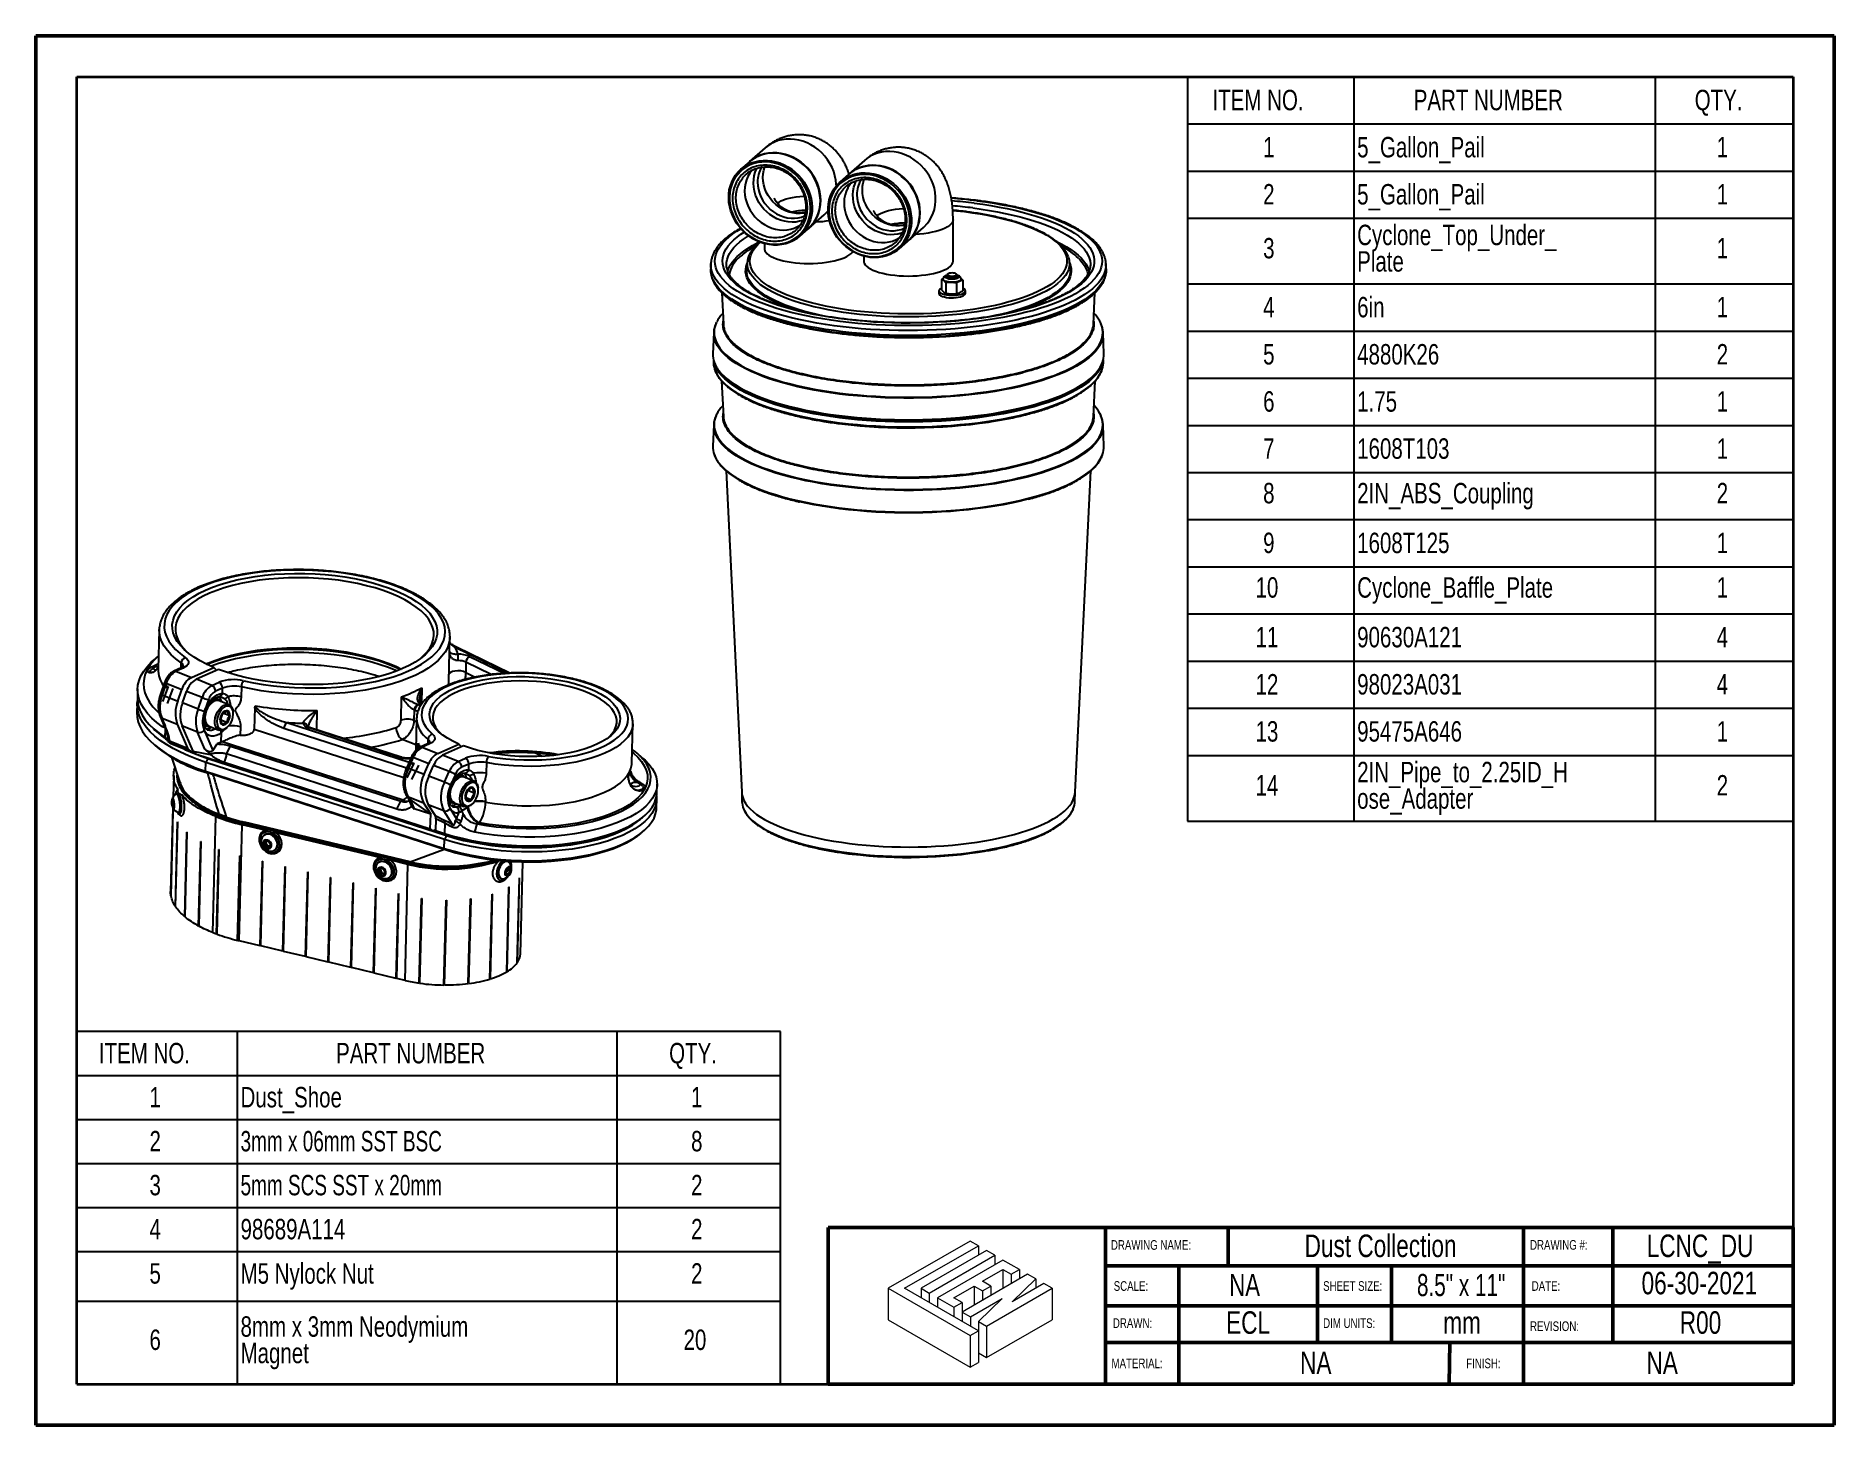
# Model space of a CAD drawing. Header units: millimetres. Extents: x 0 to 279, y 0 to 216.
import ezdxf

# ---------------------------------------------------------------- set-up
doc = ezdxf.new("R2010")
doc.units = ezdxf.units.MM
doc.linetypes.add('CENTERX2', pattern=[20.32, 12.7, -2.54, 2.54, -2.54])
for name, color, linetype in [('PAGE_BORDER', 7, 'Continuous'), ('TITLE_BLOCK_BORDER', 7, 'Continuous'), ('TITLE_BLOCK_TEXT', 8, 'Continuous')]:
    doc.layers.add(name, color=color, linetype=linetype)
doc.styles.add('SLDTEXTSTYLE0', font='TXT', dxfattribs={"width": 0.75})
doc.styles.add('SLDTEXTSTYLE1', font='TXT', dxfattribs={"width": 0.7})
doc.styles.add('SLDTEXTSTYLE2', font='TXT', dxfattribs={"width": 0.694444})

msp = doc.modelspace()

# ---------------------------------------------------------------- texts
at = {"layer": 'TITLE_BLOCK_TEXT'}
for s, insert, char_height, attachment_point, style in [('DRAWING NAME:', (167.04, 28.74), 1.5, 1, 'SLDTEXTSTYLE0'), ('Dust Collection', (208.94, 29.61), 3.5, 2, 'SLDTEXTSTYLE0'), ('DRAWING #:', (232.16, 28.75), 1.5, 1, 'SLDTEXTSTYLE0'), ('LCNC_DU', (258.58, 29.61), 3.5, 2, 'SLDTEXTSTYLE0'), ('SCALE:', (167.47, 22.36), 1.5, 1, 'SLDTEXTSTYLE0'), ('NA', (187.81, 23.48), 3.44, 2, 'SLDTEXTSTYLE0'), ('SHEET SIZE:', (200.01, 22.36), 1.5, 1, 'SLDTEXTSTYLE0'), ('8.5" x 11"', (221.46, 23.48), 3.44, 2, 'SLDTEXTSTYLE1'), ('DATE:', (232.42, 22.36), 1.5, 1, 'SLDTEXTSTYLE0'), ('06-30-2021', (258.47, 23.82), 3.5, 2, 'SLDTEXTSTYLE0'), ('ECL', (188.35, 17.68), 3.5, 2, 'SLDTEXTSTYLE0'), ('mm', (221.6, 17.68), 3.5, 2, 'SLDTEXTSTYLE0'), ('R00', (258.65, 17.68), 3.5, 2, 'SLDTEXTSTYLE0'), ('DRAWN:', (167.34, 16.59), 1.5, 1, 'SLDTEXTSTYLE0'), ('DIM UNITS:', (200.01, 16.59), 1.5, 1, 'SLDTEXTSTYLE0'), ('REVISION:', (232.16, 16.11), 1.5, 1, 'SLDTEXTSTYLE0'), ('NA', (198.87, 11.43), 3.5, 2, 'SLDTEXTSTYLE0'), ('NA', (252.7, 11.43), 3.5, 2, 'SLDTEXTSTYLE0'), ('MATERIAL:', (167.13, 10.34), 1.5, 1, 'SLDTEXTSTYLE0'), ('FINISH:', (222.24, 10.34), 1.5, 1, 'SLDTEXTSTYLE0')]:
    msp.add_mtext(s, dxfattribs=dict(at, insert=insert, char_height=char_height, attachment_point=attachment_point, style=style))

# ---------------------------------------------------------------- blocks, each defined once
blk = doc.blocks.new('Lien3D Logo')
at = {"color": 7, "linetype": 'Continuous', "lineweight": 18}
for p, q in [((10.61, 16.33), (0, 10.21)), ((11.67, 15.71), (10.61, 16.33)), ((2.13, 10.21), (11.67, 15.71)), ((12.73, 15.1), (4.26, 10.21)), ((5.32, 9.59), (13.8, 14.49)), ((11.67, 15.71), (11.67, 14.49)), ((13.8, 14.49), (12.73, 15.1)), ((13.8, 14.49), (13.8, 13.26)), ((14.86, 13.87), (6.38, 8.98)), ((18.05, 12.03), (9.57, 7.13)), ((12.22, 11.12), (14.86, 12.64)), ((16.99, 12.64), (14.86, 13.87)), ((14.86, 12.64), (15.93, 12.03)), ((14.86, 12.64), (14.86, 10.19)), ((15.93, 12.03), (16.99, 12.64)), ((15.93, 12.03), (15.93, 10.8)), ((16.99, 12.64), (16.99, 11.42)), ((19.12, 11.42), (18.05, 12.03)), ((0, 10.21), (0, 6.12)), ((0, 10.21), (10.61, 4.08)), ((11.67, 4.7), (2.13, 10.21)), ((4.26, 10.21), (4.26, 8.98)), ((4.26, 10.21), (5.32, 9.59)), ((5.32, 9.59), (5.32, 8.36)), ((8.51, 8.98), (11.15, 10.5)), ((11.15, 10.5), (12.22, 9.89)), ((11.15, 10.5), (11.15, 8.05)), ((13.28, 10.5), (12.22, 11.12)), ((12.22, 9.89), (13.28, 10.5)), ((12.22, 9.89), (12.22, 8.66)), ((12.73, 5.31), (21.21, 10.21)), ((13.28, 10.5), (13.28, 9.28)), ((16.04, 8.45), (19.12, 11.42)), ((20.15, 10.82), (16.04, 8.45)), ((19.12, 11.42), (19.12, 10.22)), ((21.21, 10.21), (20.15, 10.82)), ((21.21, 10.21), (21.21, 6.12)), ((6.38, 8.98), (8.51, 7.75)), ((6.38, 8.98), (6.38, 7.75)), ((9.57, 8.36), (8.51, 8.98)), ((8.51, 7.75), (9.57, 8.36)), ((8.51, 7.75), (8.51, 6.52)), ((9.57, 8.36), (9.57, 7.13)), ((9.57, 7.13), (10.64, 6.52)), ((9.57, 7.13), (9.57, 5.91)), ((10.64, 6.52), (14.75, 8.89)), ((14.75, 8.89), (11.67, 5.93)), ((0, 6.12), (10.61, 0)), ((10.61, 4.08), (11.67, 4.7)), ((10.64, 6.52), (10.64, 5.29)), ((11.67, 5.93), (12.73, 5.31)), ((11.67, 5.93), (11.67, 4.7)), ((11.67, 4.7), (11.67, 0.61)), ((12.73, 1.23), (21.21, 6.12)), ((12.73, 5.31), (12.73, 1.23)), ((10.61, 4.08), (10.61, 0)), ((10.61, 0), (11.67, 0.61)), ((11.67, 1.84), (12.73, 1.23))]:
    blk.add_line(p, q, dxfattribs=at)
blk = doc.blocks.new('SW_TABLEANNOTATION_0')
at = {"layer": 'PAGE_BORDER', "color": 0}
for p, q in [((0, 0), (0, -54.82)), ((109.35, 0), (0, 0)), ((24.94, 0), (24.94, -6.84)), ((83.9, 0), (83.9, -6.84)), ((109.35, -54.82), (109.35, 0)), ((0, -6.84), (109.35, -6.84)), ((24.94, -6.84), (24.94, -54.82)), ((83.9, -6.84), (83.9, -54.82)), ((0, -13.68), (109.35, -13.68)), ((0, -20.52), (109.35, -20.52)), ((0, -27.36), (109.35, -27.36)), ((0, -34.2), (109.35, -34.2)), ((0, -41.91), (109.35, -41.91)), ((0, -54.82), (109.35, -54.82))]:
    blk.add_line(p, q, dxfattribs=at)
at = {"layer": 'PAGE_BORDER', "color": 0, "attachment_point": 1}
for s, insert, char_height, style in [('ITEM NO.', (3.43, -1.78), 3.175, 'SLDTEXTSTYLE0'), ('PART NUMBER', (40.29, -1.78), 3.175, 'SLDTEXTSTYLE0'), ('QTY.', (92.04, -1.78), 3.175, 'SLDTEXTSTYLE0'), ('1', (11.29, -8.62), 3.17, 'SLDTEXTSTYLE0'), ('Dust_Shoe', (25.44, -8.62), 3.175, 'SLDTEXTSTYLE0'), ('1', (95.45, -8.62), 3.17, 'SLDTEXTSTYLE0'), ('2', (11.29, -15.46), 3.17, 'SLDTEXTSTYLE0'), ('3mm x 06mm SST BSC', (25.44, -15.46), 3.175, 'SLDTEXTSTYLE2'), ('8', (95.45, -15.46), 3.17, 'SLDTEXTSTYLE0'), ('3', (11.29, -22.29), 3.17, 'SLDTEXTSTYLE0'), ('5mm SCS SST x 20mm', (25.44, -22.29), 3.175, 'SLDTEXTSTYLE2'), ('2', (95.45, -22.29), 3.17, 'SLDTEXTSTYLE0'), ('4', (11.29, -29.13), 3.17, 'SLDTEXTSTYLE0'), ('98689A114', (25.44, -29.13), 3.175, 'SLDTEXTSTYLE0'), ('2', (95.45, -29.13), 3.17, 'SLDTEXTSTYLE0'), ('5', (11.29, -36.02), 3.17, 'SLDTEXTSTYLE0'), ('M5 Nylock Nut', (25.44, -36.02), 3.175, 'SLDTEXTSTYLE0'), ('2', (95.45, -36.02), 3.17, 'SLDTEXTSTYLE0'), ('8mm x 3mm Neodymium', (25.44, -44.27), 3.175, 'SLDTEXTSTYLE0'), ('6', (11.29, -46.33), 3.17, 'SLDTEXTSTYLE0'), ('20', (94.28, -46.33), 3.175, 'SLDTEXTSTYLE0'), ('Magnet', (25.44, -48.38), 3.175, 'SLDTEXTSTYLE0')]:
    blk.add_mtext(s, dxfattribs=dict(at, insert=insert, char_height=char_height, style=style))
blk = doc.blocks.new('SW_TABLEANNOTATION_1')
at = {"layer": 'PAGE_BORDER', "color": 0}
for p, q in [((0, 0), (0, -115.67)), ((94.13, 0), (0, 0)), ((25.88, 0), (25.88, -7.33)), ((72.7, 0), (72.7, -7.33)), ((94.13, -115.67), (94.13, 0)), ((0, -7.33), (94.13, -7.33)), ((25.88, -7.33), (25.88, -115.67)), ((72.7, -7.33), (72.7, -115.67)), ((0, -14.65), (94.13, -14.65)), ((0, -21.98), (94.13, -21.98)), ((0, -32.19), (94.13, -32.19)), ((0, -39.52), (94.13, -39.52)), ((0, -46.85), (94.13, -46.85)), ((0, -54.17), (94.13, -54.17)), ((0, -61.5), (94.13, -61.5)), ((0, -68.83), (94.13, -68.83)), ((0, -76.15), (94.13, -76.15)), ((0, -83.48), (94.13, -83.48)), ((0, -90.81), (94.13, -90.81)), ((0, -98.13), (94.13, -98.13)), ((0, -105.46), (94.13, -105.46)), ((0, -115.67), (94.13, -115.67))]:
    blk.add_line(p, q, dxfattribs=at)
at = {"layer": 'PAGE_BORDER', "color": 0, "attachment_point": 1, "style": 'SLDTEXTSTYLE0'}
for s, insert, char_height in [('ITEM NO.', (3.9, -2.02), 3.175), ('PART NUMBER', (35.17, -2.02), 3.175), ('QTY.', (78.83, -2.02), 3.175), ('1', (11.77, -9.35), 3.17), ('5_Gallon_Pail', (26.38, -9.35), 3.175), ('1', (82.25, -9.35), 3.17), ('2', (11.77, -16.67), 3.17), ('5_Gallon_Pail', (26.38, -16.67), 3.175), ('1', (82.25, -16.67), 3.17), ('3', (11.77, -25.05), 3.17), ('Cyclone_Top_Under_', (26.38, -22.99), 3.175), ('1', (82.25, -25.05), 3.17), ('Plate', (26.38, -27.1), 3.175), ('4', (11.77, -34.21), 3.17), ('6in', (26.38, -34.21), 3.175), ('1', (82.25, -34.21), 3.17), ('5', (11.77, -41.54), 3.17), ('4880K26', (26.38, -41.54), 3.175), ('2', (82.25, -41.54), 3.17), ('6', (11.77, -48.87), 3.17), ('1.75', (26.38, -48.87), 3.175), ('1', (82.25, -48.87), 3.17), ('7', (11.77, -56.19), 3.17), ('1608T103', (26.38, -56.19), 3.175), ('1', (82.25, -56.19), 3.17), ('8', (11.77, -63.12), 3.17), ('2IN_ABS_Coupling', (26.38, -63.12), 3.175), ('2', (82.25, -63.12), 3.17), ('9', (11.77, -70.85), 3.17), ('1608T125', (26.38, -70.85), 3.175), ('1', (82.25, -70.85), 3.17), ('10', (10.59, -77.78), 3.175), ('Cyclone_Baffle_Plate', (26.38, -77.78), 3.175), ('1', (82.25, -77.78), 3.17), ('11', (10.59, -85.5), 3.175), ('90630A121', (26.38, -85.5), 3.175), ('4', (82.25, -85.5), 3.17), ('12', (10.59, -92.83), 3.175), ('98023A031', (26.38, -92.83), 3.175), ('4', (82.25, -92.83), 3.17), ('13', (10.59, -100.15), 3.175), ('95475A646', (26.38, -100.15), 3.175), ('1', (82.25, -100.15), 3.17), ('14', (10.59, -108.53), 3.175), ('2IN_Pipe_to_2.25ID_H', (26.38, -106.47), 3.175), ('2', (82.25, -108.53), 3.17), ('ose_Adapter', (26.38, -110.58), 3.175)]:
    blk.add_mtext(s, dxfattribs=dict(at, insert=insert, char_height=char_height))

# ---------------------------------------------------------------- linework, layer by layer
at = {"color": 7, "linetype": 'Continuous', "lineweight": 50}
for p, q in [((0, 0), (0, 215.9)), ((0, 215.9), (279.4, 215.9)), ((279.4, 0), (279.4, 215.9)), ((0, 0), (279.4, 0))]:
    msp.add_line(p, q, dxfattribs=at)
at = {"color": 7, "linetype": 'Continuous', "lineweight": 25}
for p, q in [((113.3, 198.49), (110.88, 196.37)), ((110.81, 196.3), (109.54, 195.18)), ((128.74, 196.55), (126.33, 194.42)), ((126.25, 194.36), (124.98, 193.24)), ((120.05, 185.96), (122.47, 188.09)), ((142.5, 180.91), (142.5, 187.34)), ((118.71, 184.78), (119.98, 185.9)), ((135.5, 184.02), (137.91, 186.15)), ((113.19, 183.63), (113.19, 182.85)), ((128.64, 181.68), (128.64, 180.91)), ((134.15, 182.83), (135.43, 183.96)), ((104.87, 180.47), (104.85, 179.71)), ((107.3, 180.18), (107.3, 180.19)), ((110.56, 180.96), (110.41, 179.92)), ((141.69, 178.9), (141.58, 178.81)), ((143.22, 178.74), (143.03, 178.9)), ((160.73, 179.92), (160.58, 180.96)), ((163.58, 179.57), (163.66, 179.28)), ((163.84, 180.24), (163.84, 180.19)), ((166.26, 180.53), (166.27, 180.47)), ((166.3, 179.71), (166.27, 180.47)), ((140.3, 176.27), (140.3, 175.89)), ((140.72, 178.05), (140.72, 176.43)), ((140.72, 176.43), (141.05, 176.08)), ((141.38, 177.54), (141.05, 177.89)), ((141.38, 177.54), (141.38, 175.93)), ((141.41, 178.52), (141.41, 178.48)), ((141.47, 178.33), (141.44, 178.39)), ((141.56, 178.4), (141.56, 178.43)), ((141.66, 178.27), (141.62, 178.33)), ((141.69, 178.58), (141.73, 178.56)), ((143.02, 177.48), (142.2, 177.61)), ((143.02, 177.48), (143.02, 175.86)), ((143.28, 178.45), (143.29, 178.42)), ((143.31, 178.44), (143.29, 178.48)), ((143.31, 178.43), (143.29, 178.42)), ((144, 177.92), (144, 176.31)), ((144.43, 175.89), (144.43, 176.27)), ((106.58, 175.99), (106.82, 171.1)), ((141.33, 175.94), (141.43, 175.91)), ((141.38, 175.93), (142.2, 175.8)), ((143.29, 175.91), (143.32, 175.92)), ((164.33, 171.1), (164.56, 175.99)), ((105.72, 171.37), (105.66, 171.23)), ((105.31, 169.81), (105.19, 166.49)), ((165.95, 166.49), (165.83, 169.81)), ((105.27, 165.61), (105.27, 165.36)), ((165.88, 165.36), (165.87, 165.61)), ((106.55, 162.26), (106.82, 156.77)), ((164.33, 156.77), (164.59, 162.26)), ((105.72, 157.03), (105.66, 156.89)), ((105.31, 155.47), (105.19, 152.15)), ((124.9, 155.64), (124.95, 155.64)), ((124.95, 155.64), (125.21, 155.6)), ((165.95, 152.15), (165.83, 155.47)), ((107.23, 148.3), (109.66, 98.34)), ((161.48, 98.34), (163.91, 148.31)), ((19.16, 123.62), (19, 117.5)), ((19.16, 123.62), (19.16, 123.66)), ((64.15, 115.56), (64.32, 122.46)), ((64.33, 122.59), (64.32, 122.46)), ((73.61, 116.88), (65.47, 120.85)), ((18.31, 117.74), (17.86, 117.39)), ((19.05, 119.55), (18.22, 118.83)), ((22.55, 117.67), (21.44, 117.17)), ((22.87, 117.66), (21.76, 117.17)), ((24.18, 116.2), (27.63, 117.74)), ((28.38, 117.45), (24.92, 115.91)), ((27.96, 117.44), (27.63, 117.74)), ((27.95, 117.26), (27.96, 117.44)), ((66.82, 118.58), (66.78, 116.99)), ((17.72, 117.16), (17.71, 116.95)), ((19.98, 115.42), (19.35, 113.62)), ((20.25, 115.29), (19.62, 113.49)), ((20.25, 115.29), (22.67, 114.32)), ((21.76, 117.17), (24.18, 116.2)), ((27.34, 114.95), (24.92, 115.91)), ((27.34, 114.95), (28.45, 115.44)), ((31.93, 114.72), (31.89, 113.19)), ((15.74, 112.09), (15.7, 110.73)), ((15.8, 114.42), (15.76, 113.04)), ((19.62, 113.49), (22.04, 112.53)), ((22.04, 112.53), (22.67, 114.32)), ((22.78, 112.23), (23.41, 114.03)), ((25.2, 111.27), (22.78, 112.23)), ((25.83, 113.07), (23.41, 114.03)), ((25.2, 111.27), (25.83, 113.07)), ((26.82, 112.73), (26.19, 110.93)), ((27.31, 112.27), (27.19, 112.16)), ((28.99, 114.54), (27.88, 114.04)), ((28.35, 112.76), (27.95, 112.92)), ((30.01, 111.96), (28.47, 112.58)), ((28.97, 113.73), (28.99, 114.54)), ((56.73, 109.57), (56.82, 113.2)), ((59.32, 112.01), (59.39, 111.98)), ((59.72, 112.13), (59.66, 112.16)), ((59.98, 112.15), (59.91, 112.18)), ((19.29, 110.14), (19.83, 108.9)), ((19.53, 109.92), (21.95, 108.96)), ((19.53, 109.92), (20.06, 108.69)), ((26.26, 109.81), (26.27, 109.65)), ((28.61, 109.63), (28.63, 109.64)), ((28.63, 109.64), (29.01, 110.66)), ((28.63, 109.64), (29.75, 109.2)), ((29.06, 110.71), (30.15, 110.28)), ((30.65, 110.79), (30.63, 110.95)), ((34.01, 111.47), (33.93, 108.17)), ((58.77, 111.12), (58.73, 109.53)), ((58.87, 111.08), (58.77, 111.12)), ((59.14, 109.86), (59.01, 104.86)), ((59.14, 109.86), (59.15, 109.92)), ((92.6, 102.87), (92.76, 108.99)), ((92.76, 108.99), (92.75, 108.93)), ((18.53, 107.99), (18.97, 107.62)), ((20.12, 108.31), (19.67, 108.53)), ((20.5, 106.23), (20.5, 106.28)), ((20.5, 106.23), (20.98, 105.86)), ((20.77, 106.32), (23.57, 105.2)), ((21.95, 108.96), (23.57, 105.2)), ((25.11, 107.7), (22.69, 108.67)), ((22.69, 108.67), (24.38, 104.75)), ((26.25, 105.05), (25.11, 107.7)), ((26.12, 107.99), (27.47, 104.86)), ((26.28, 108.74), (26.69, 108.58)), ((26.89, 108.63), (28.44, 108.02)), ((28.77, 106.14), (28.81, 107.63)), ((57.05, 97.1), (28.93, 106.21)), ((29.59, 108.33), (29.71, 108.43)), ((31.77, 108.53), (31.74, 107.2)), ((56.55, 103.77), (42.45, 108.34)), ((56.77, 103.81), (42.66, 108.38)), ((18.47, 105.68), (18.91, 105.31)), ((24.24, 104.57), (20.98, 105.86)), ((21.08, 103.81), (22.35, 99.89)), ((23.57, 105.2), (24.24, 104.57)), ((24.24, 104.57), (24.47, 104.67)), ((24.38, 104.75), (27.07, 104.23)), ((24.92, 104.24), (24.38, 104.75)), ((61.61, 92.36), (24.92, 104.24)), ((26.7, 103.62), (26.4, 103)), ((26.7, 103.62), (63.78, 91.61)), ((27.04, 104.28), (27.07, 104.23)), ((27.47, 104.86), (28.14, 105.86)), ((28.77, 106.14), (28.14, 105.86)), ((29.61, 104.3), (30.22, 105.53)), ((56.1, 95.71), (29.61, 104.3)), ((30.22, 105.53), (56.71, 96.95)), ((58.35, 103.88), (57.61, 102.21)), ((58.63, 103.78), (57.9, 102.12)), ((58.63, 103.78), (61.05, 102.82)), ((59.38, 105.41), (59.37, 105.16)), ((60.83, 105.86), (59.7, 105.36)), ((61.15, 105.86), (60.03, 105.36)), ((60.03, 105.36), (62.44, 104.4)), ((62.44, 104.4), (65.7, 105.85)), ((66.45, 105.55), (63.19, 104.1)), ((65.6, 103.14), (63.19, 104.1)), ((65.6, 103.14), (66.73, 103.64)), ((66.03, 105.54), (65.7, 105.85)), ((66.02, 105.36), (66.03, 105.54)), ((77.73, 104.41), (78.65, 103.94)), ((94.27, 103.67), (93.4, 104.41)), ((21.4, 100.97), (21.31, 97.61)), ((21.96, 100.98), (21.96, 100.93)), ((26.36, 101.64), (26.4, 103)), ((26.36, 101.64), (63.44, 89.63)), ((26.36, 101.64), (26.64, 101.35)), ((63.47, 90.99), (26.4, 103)), ((63.72, 89.34), (26.64, 101.35)), ((29.26, 103.04), (61.28, 92.66)), ((57.9, 102.12), (60.31, 101.15)), ((60.31, 101.15), (61.05, 102.82)), ((61.06, 100.86), (61.79, 102.53)), ((63.48, 99.9), (61.06, 100.86)), ((64.21, 101.56), (61.79, 102.53)), ((63.48, 99.9), (64.21, 101.56)), ((65.17, 101.13), (64.43, 99.47)), ((65.87, 101.07), (66.02, 101.03)), ((66.42, 100.86), (66.02, 101.03)), ((67.27, 102.74), (66.14, 102.23)), ((68.08, 100.07), (66.54, 100.68)), ((67.25, 101.83), (67.27, 102.74)), ((70.01, 102.96), (69.97, 101.3)), ((21.96, 98.62), (21.74, 98.32)), ((21.93, 98.09), (21.81, 98.08)), ((57.57, 97.85), (57.8, 97.5)), ((64.33, 97.91), (64.34, 97.75)), ((65.38, 100.37), (65.26, 100.27)), ((66.69, 97.83), (67.09, 98.66)), ((67.09, 98.66), (67.07, 98.74)), ((67.09, 98.66), (68.21, 98.21)), ((68.72, 98.89), (68.7, 99.05)), ((92.53, 99.73), (92.35, 99.59)), ((94.25, 99.32), (93.81, 99.69)), ((94.37, 98.76), (94.38, 99.08)), ((94.37, 98.76), (94.37, 98.75)), ((96.48, 98.22), (96.52, 99.59)), ((109.66, 98.38), (109.69, 96.93)), ((161.45, 96.93), (161.48, 98.38)), ((21.27, 95.94), (20.93, 82.93)), ((20.98, 82.26), (21.32, 95.42)), ((20.99, 82.22), (21.32, 95.38)), ((21.44, 96.79), (21.13, 96.75)), ((21.47, 96.22), (21.22, 96.19)), ((21.32, 95.42), (21.32, 95.38)), ((21.4, 96.03), (21.44, 96.08)), ((22.13, 95.25), (22.25, 95.26)), ((22.13, 95), (22.36, 94.8)), ((56.1, 95.71), (56.71, 96.95)), ((56.71, 96.95), (57.05, 97.1)), ((57.78, 97.68), (60.2, 96.72)), ((57.78, 97.68), (58.01, 97.33)), ((57.78, 97.52), (58.37, 96.21)), ((61.34, 94.93), (58.07, 97.29)), ((58.07, 97.29), (58.75, 95.77)), ((58.13, 95.97), (58.37, 96.19)), ((61.34, 94.93), (58.75, 95.77)), ((60.2, 96.72), (61.34, 94.93)), ((63.36, 95.46), (60.94, 96.42)), ((60.94, 96.42), (62.03, 94.72)), ((64.7, 93.36), (63.36, 95.46)), ((64.35, 96.84), (64.21, 96.91)), ((64.34, 95.81), (65.34, 94.24)), ((64.35, 96.84), (64.76, 96.68)), ((64.96, 96.73), (66.51, 96.12)), ((67.05, 95.98), (66.17, 95.44)), ((66.17, 95.44), (66.2, 95.34)), ((66.68, 97.59), (67.71, 97.18)), ((67.15, 96.07), (67.05, 95.98)), ((67.66, 96.43), (67.78, 96.54)), ((69.86, 96.9), (69.85, 96.83)), ((96.42, 95.91), (96.46, 97.27)), ((21.66, 80.59), (22, 93.75)), ((21.69, 80.55), (22.03, 93.71)), ((22, 93.75), (22.03, 93.71)), ((27.47, 76.55), (27.94, 94.59)), ((29.62, 94.5), (28.45, 94.93)), ((28.45, 94.81), (28.45, 94.93)), ((31.58, 75.26), (32.04, 93.3)), ((35.62, 92.45), (32.04, 93.3)), ((32.28, 93.49), (58.05, 87.33)), ((58.17, 87.53), (32.4, 93.7)), ((32.4, 93.58), (32.4, 93.7)), ((32.4, 93.58), (58.17, 87.42)), ((61.28, 92.66), (61.34, 94.93)), ((61.28, 92.66), (61.61, 92.36)), ((61.61, 92.36), (62.1, 92.58)), ((62.03, 94.72), (63.51, 93.98)), ((62.14, 94.24), (62.1, 92.4)), ((62.1, 92.4), (63.5, 91.95)), ((62.42, 92.1), (62.1, 92.4)), ((63.54, 93.54), (62.14, 94.24)), ((63.54, 93.54), (63.5, 91.95)), ((68.17, 92.15), (68.55, 93.44)), ((68.81, 93.55), (68.55, 93.44)), ((68.91, 93.6), (68.81, 93.55)), ((93.58, 93.91), (94.03, 94.26)), ((23.12, 79.01), (23.46, 92.17)), ((23.17, 78.97), (23.5, 92.13)), ((23.46, 92.17), (23.5, 92.13)), ((25.28, 77.56), (25.62, 90.72)), ((25.35, 77.53), (25.69, 90.69)), ((25.62, 90.72), (25.69, 90.69)), ((28.06, 76.32), (28.4, 89.48)), ((28.14, 76.29), (28.47, 89.45)), ((35.44, 91.68), (35.39, 91.64)), ((35.71, 90.49), (35.44, 90.28)), ((35.81, 90.76), (35.71, 90.49)), ((35.71, 90.49), (36.03, 90.02)), ((36.03, 90.02), (35.77, 89.81)), ((36.03, 90.02), (36.38, 90.01)), ((37.15, 89.4), (37.2, 89.44)), ((53.41, 88.19), (37.34, 92.04)), ((63.78, 91.66), (62.42, 92.1)), ((63.44, 89.63), (63.47, 90.99)), ((63.44, 89.63), (63.72, 89.34)), ((63.78, 91.61), (63.47, 90.99)), ((63.5, 91.95), (63.78, 91.66)), ((93.52, 91.6), (93.97, 91.95)), ((31.33, 75.33), (31.67, 88.49)), ((31.41, 75.3), (31.75, 88.46)), ((34.84, 74.48), (35.18, 87.64)), ((34.93, 74.46), (35.27, 87.62)), ((35.18, 87.64), (35.27, 87.62)), ((38.37, 73.64), (38.7, 86.8)), ((38.45, 73.62), (38.79, 86.78)), ((38.7, 86.8), (38.79, 86.78)), ((53.23, 87.43), (53.17, 87.39)), ((57.81, 87.14), (55.12, 87.78)), ((57.35, 69.1), (57.81, 87.14)), ((58.17, 87.42), (58.17, 87.53)), ((68.34, 87.23), (71.46, 87.77)), ((68.76, 87.3), (68.89, 87.33)), ((72.06, 87.69), (71.85, 87.65)), ((73.36, 87.58), (73.36, 87.58)), ((73.9, 87.08), (73.86, 87.41)), ((75.27, 73.23), (75.64, 87.48)), ((126.47, 88.78), (126.51, 88.78)), ((126.51, 88.78), (126.81, 88.74)), ((41.89, 72.8), (42.23, 85.96)), ((41.98, 72.78), (42.32, 85.94)), ((42.23, 85.96), (42.32, 85.94)), ((45.41, 71.96), (45.75, 85.12)), ((45.5, 71.94), (45.84, 85.1)), ((45.75, 85.12), (45.84, 85.1)), ((48.93, 71.11), (49.27, 84.28)), ((49.02, 71.09), (49.36, 84.25)), ((49.27, 84.28), (49.36, 84.25)), ((53.49, 86.42), (53.22, 86.21)), ((53.67, 85.89), (53.4, 85.68)), ((53.6, 86.53), (53.49, 86.42)), ((53.49, 86.42), (53.67, 85.89)), ((53.67, 85.89), (54.17, 85.69)), ((54.93, 85.14), (54.99, 85.19)), ((72.21, 84.97), (72.3, 84.93)), ((72.89, 84.79), (73.04, 84.92)), ((73.03, 85.77), (73.3, 86.27)), ((73.03, 85.77), (73.45, 85.6)), ((73.3, 86.27), (73.25, 86.49)), ((73.3, 86.27), (73.73, 86.1)), ((74.79, 71.86), (75.13, 85.02)), ((74.81, 71.9), (75.15, 85.06)), ((20.98, 82.26), (20.99, 82.26)), ((52.45, 70.27), (52.79, 83.43)), ((52.54, 70.25), (52.88, 83.41)), ((52.79, 83.43), (52.88, 83.41)), ((55.97, 69.43), (56.31, 82.59)), ((56.06, 69.41), (56.4, 82.57)), ((56.31, 82.59), (56.4, 82.57)), ((59.56, 68.68), (59.9, 81.84)), ((59.66, 68.67), (60, 81.83)), ((63.4, 68.4), (63.74, 81.56)), ((63.49, 68.72), (63.82, 81.56)), ((63.5, 68.39), (63.84, 81.56)), ((67.18, 68.62), (67.52, 81.78)), ((67.27, 68.63), (67.61, 81.79)), ((70.53, 69.32), (70.87, 82.49)), ((70.61, 69.35), (70.95, 82.51)), ((73.15, 70.44), (73.49, 83.6)), ((73.21, 70.47), (73.55, 83.63)), ((21.66, 80.59), (21.69, 80.6)), ((23.12, 79.01), (23.17, 79.02)), ((25.28, 77.56), (25.35, 77.58)), ((28.06, 76.32), (28.14, 76.36)), ((31.33, 75.33), (31.42, 75.39)), ((34.84, 74.48), (31.58, 75.26)), ((34.84, 74.48), (34.93, 74.56)), ((38.37, 73.64), (34.93, 74.46)), ((38.37, 73.64), (38.46, 73.71)), ((41.89, 72.8), (38.45, 73.62)), ((41.89, 72.8), (41.98, 72.87)), ((45.41, 71.96), (41.98, 72.78)), ((45.41, 71.96), (45.5, 72.03)), ((48.93, 71.11), (45.5, 71.94)), ((48.93, 71.11), (49.02, 71.19)), ((52.45, 70.27), (49.02, 71.09)), ((52.45, 70.27), (52.54, 70.34)), ((55.97, 69.43), (52.54, 70.25)), ((73.21, 70.47), (73.15, 70.49)), ((74.81, 71.9), (74.79, 71.91)), ((55.97, 69.43), (56.06, 69.5)), ((57.35, 69.1), (56.06, 69.41)), ((59.56, 68.68), (59.66, 68.81)), ((63.5, 68.39), (63.49, 68.72)), ((67.27, 68.63), (67.18, 68.74)), ((70.61, 69.35), (70.54, 69.39))]:
    msp.add_line(p, q, dxfattribs=at)
at = {"color": 8, "linetype": 'Continuous', "lineweight": 25}
for p, q in [((65.16, 120.86), (64.3, 121.51)), ((73.33, 116.87), (65.16, 120.86)), ((22.54, 117.66), (22.56, 118.45)), ((70.75, 116.66), (66.82, 118.58)), ((67.39, 119.46), (72.75, 116.84)), ((59.95, 114.59), (59.89, 112.2)), ((66.78, 116.99), (68.27, 116.26)), ((29.2, 112.9), (28.77, 113.11)), ((59.39, 111.98), (59.77, 111.83)), ((59.92, 112.05), (59.72, 112.13)), ((38.99, 109.2), (57.98, 103.05)), ((43.67, 111.07), (43.59, 108.07)), ((58.73, 109.53), (59.13, 109.37)), ((59.33, 110.89), (58.87, 111.08)), ((19.67, 108.53), (19.87, 108.81)), ((20.08, 106.85), (20.11, 108.16)), ((20.08, 106.85), (20.35, 106.61)), ((33.93, 108.17), (57.15, 100.65)), ((57.57, 102.11), (38.54, 108.28)), ((59.04, 105.7), (56.91, 106.55)), ((60.93, 105.91), (60.95, 106.57)), ((58.23, 103.66), (58.26, 103.69)), ((59.36, 105.15), (59.38, 105.96)), ((67.29, 100.96), (66.79, 101.24)), ((67.15, 96.07), (67.12, 96.12)), ((67.26, 96.2), (67.15, 96.07)), ((58.17, 87.53), (63.34, 89.46))]:
    msp.add_line(p, q, dxfattribs=at)
at = {"color": 7, "linetype": 'CENTERX2'}
for p, q in [((20.52, 114.8), (19.65, 112.46)), ((20.27, 114.76), (20.42, 114.7)), ((20.39, 114.85), (20.3, 114.61)), ((21.27, 114.5), (20.39, 112.16)), ((58.7, 102.85), (57.61, 100.61)), ((59.45, 102.55), (58.35, 100.32)), ((58.44, 102.81), (58.59, 102.76)), ((58.57, 102.9), (58.46, 102.67))]:
    msp.add_line(p, q, dxfattribs=at)
at = {"color": 7, "linetype": 'Continuous'}
for p, q in [((20.26, 114.9), (20.28, 114.61)), ((20.26, 114.9), (20.52, 114.8)), ((20.28, 114.61), (20.32, 114.6)), ((20.32, 114.6), (20.52, 114.8)), ((29.01, 110.66), (28.61, 109.58)), ((28.61, 109.58), (28.98, 108.85)), ((28.98, 108.85), (29.75, 109.2)), ((29.79, 111.01), (29.01, 110.66)), ((29.75, 109.2), (30.15, 110.28)), ((30.15, 110.28), (29.79, 111.01)), ((58.44, 102.95), (58.44, 102.68)), ((58.44, 102.95), (58.7, 102.85)), ((58.44, 102.68), (58.48, 102.66)), ((58.48, 102.66), (58.7, 102.85)), ((67.2, 98.88), (66.69, 97.85)), ((66.69, 97.85), (66.95, 97)), ((67.96, 99.06), (67.2, 98.88)), ((67.71, 97.18), (68.21, 98.21)), ((68.21, 98.21), (67.96, 99.06)), ((66.95, 97), (67.71, 97.18))]:
    msp.add_line(p, q, dxfattribs=at)
at = {"color": 8, "linetype": 'Continuous', "lineweight": 25, "flags": 128}
for points in [[(124.37, 192.6), (124.36, 192.84), (124.29, 193.5), (124.15, 194.17), (123.96, 194.82), (123.7, 195.46), (123.38, 196.08), (123, 196.66), (122.57, 197.22), (122.1, 197.73), (121.58, 198.2), (121.02, 198.62), (120.43, 198.98), (119.82, 199.29), (119.18, 199.53), (118.54, 199.72), (117.88, 199.83), (117.23, 199.88), (116.58, 199.86), (115.95, 199.78), (115.33, 199.63), (114.74, 199.41), (114.19, 199.13), (113.67, 198.79), (113.3, 198.49)], [(137.91, 186.15), (138.06, 186.28), (138.48, 186.73), (138.85, 187.23), (139.17, 187.77), (139.42, 188.34), (139.61, 188.95), (139.74, 189.58), (139.8, 190.23), (139.8, 190.89), (139.73, 191.56), (139.6, 192.22), (139.4, 192.88), (139.14, 193.51), (138.82, 194.13), (138.44, 194.72), (138.02, 195.27), (137.54, 195.79), (137.02, 196.25), (136.46, 196.67), (135.88, 197.04), (135.26, 197.34), (134.63, 197.59), (133.98, 197.77), (133.33, 197.89), (132.67, 197.93), (132.02, 197.92), (131.39, 197.83), (130.77, 197.68), (130.19, 197.46), (129.63, 197.19), (129.11, 196.85), (128.74, 196.55)], [(119.54, 188.42), (119.29, 188.37), (118.73, 188.31), (118.17, 188.32), (117.6, 188.39), (117.03, 188.53), (116.47, 188.73), (115.94, 188.99), (115.43, 189.32), (114.95, 189.69), (114.51, 190.12), (114.12, 190.59), (113.78, 191.09), (113.49, 191.63), (113.27, 192.18), (113.1, 192.75), (113, 193.33), (112.97, 193.91), (113, 194.48), (113.1, 195.04), (113.26, 195.54)], [(134.98, 186.48), (134.73, 186.43), (134.18, 186.37), (133.61, 186.37), (133.04, 186.44), (132.47, 186.58), (131.92, 186.78), (131.38, 187.05), (130.87, 187.37), (130.39, 187.75), (129.96, 188.17), (129.56, 188.64), (129.22, 189.14), (128.94, 189.68), (128.71, 190.24), (128.55, 190.81), (128.45, 191.39), (128.41, 191.97), (128.45, 192.54), (128.55, 193.09), (128.7, 193.61)], [(146.21, 190.28), (147.55, 190.1), (148.87, 189.9), (150.16, 189.67), (151.41, 189.43), (152.63, 189.16), (153.81, 188.88), (154.94, 188.58), (156.03, 188.26), (157.07, 187.92), (158.06, 187.56), (159, 187.19), (159.89, 186.81), (160.71, 186.41), (161.48, 186), (162.19, 185.57), (162.83, 185.14), (163.42, 184.7), (163.93, 184.24), (164.38, 183.78), (164.77, 183.32), (165.08, 182.84), (165.33, 182.37), (165.51, 181.88), (165.61, 181.4), (165.65, 180.92), (165.62, 180.43), (165.51, 179.95), (165.34, 179.47), (165.1, 178.99), (164.78, 178.52), (164.4, 178.05), (163.96, 177.59), (163.44, 177.13), (162.86, 176.69), (162.22, 176.26), (161.52, 175.83), (160.75, 175.42), (159.93, 175.02), (159.04, 174.64), (158.11, 174.26), (157.12, 173.91), (156.08, 173.57), (154.99, 173.25), (153.86, 172.95), (152.69, 172.66), (151.47, 172.39), (150.22, 172.15), (148.93, 171.92), (147.61, 171.72), (146.27, 171.53), (144.9, 171.37), (143.51, 171.23), (142.09, 171.12), (140.67, 171.02), (139.23, 170.95), (137.78, 170.91), (136.33, 170.88), (134.88, 170.88), (133.43, 170.9), (131.98, 170.95), (130.54, 171.02), (129.11, 171.11), (127.7, 171.23), (126.31, 171.37), (124.94, 171.53), (123.59, 171.71), (122.27, 171.91), (120.98, 172.14), (119.73, 172.38), (118.51, 172.65), (117.33, 172.93), (116.2, 173.23), (115.11, 173.56), (114.07, 173.89), (113.08, 174.25), (112.14, 174.62), (111.26, 175), (110.43, 175.4), (109.66, 175.81), (108.95, 176.24), (108.31, 176.67), (107.72, 177.11), (107.21, 177.57), (106.76, 178.03), (106.37, 178.49), (106.06, 178.97), (105.81, 179.45), (105.63, 179.93), (105.53, 180.41), (105.49, 180.89), (105.52, 181.38), (105.63, 181.86), (105.8, 182.34), (106.04, 182.82), (106.36, 183.29), (106.74, 183.76), (107.18, 184.22), (107.7, 184.68), (108.28, 185.12), (108.92, 185.55), (109.54, 185.93)], [(115.2, 189.89), (115.22, 189.91), (115.46, 190.09), (115.78, 190.27), (116.15, 190.43), (116.57, 190.57), (117.04, 190.7), (117.56, 190.81), (118.11, 190.9), (118.68, 190.97), (119.28, 191.01), (119.37, 191.02)], [(145.78, 189.91), (147.11, 189.73), (148.4, 189.53), (149.67, 189.31), (150.9, 189.07), (152.09, 188.81), (153.24, 188.52), (154.35, 188.22), (155.41, 187.9), (156.43, 187.57), (157.39, 187.22), (158.3, 186.85), (159.16, 186.47), (159.95, 186.07), (160.69, 185.66), (161.36, 185.24), (161.98, 184.81), (162.52, 184.37), (163, 183.92), (163.42, 183.47), (163.77, 183.01), (164.04, 182.54), (164.25, 182.07), (164.39, 181.59), (164.45, 181.12), (164.45, 180.64), (164.38, 180.17), (164.23, 179.69), (164.02, 179.22), (163.73, 178.75), (163.38, 178.29), (162.96, 177.84), (162.47, 177.39), (161.91, 176.95), (161.29, 176.52), (160.61, 176.1), (159.87, 175.7), (159.07, 175.3), (158.21, 174.92), (157.29, 174.55), (156.32, 174.2), (155.3, 173.87), (154.23, 173.55), (153.12, 173.26), (151.96, 172.98), (150.77, 172.71), (149.53, 172.47), (148.27, 172.25), (146.97, 172.06), (145.64, 171.88), (144.29, 171.72), (142.92, 171.59), (141.52, 171.48), (140.12, 171.4), (138.7, 171.33), (137.28, 171.29), (135.85, 171.28), (134.42, 171.28), (132.99, 171.31), (131.57, 171.37), (130.16, 171.44), (128.77, 171.55), (127.39, 171.67), (126.03, 171.82), (124.69, 171.98), (123.38, 172.17), (122.1, 172.39), (120.85, 172.62), (119.64, 172.87), (118.47, 173.14), (117.34, 173.43), (116.25, 173.74), (115.21, 174.07), (114.22, 174.42), (113.29, 174.78), (112.41, 175.15), (111.58, 175.54), (110.81, 175.94), (110.11, 176.36), (109.46, 176.78), (108.88, 177.22), (108.37, 177.66), (107.92, 178.11), (107.54, 178.57), (107.23, 179.04), (106.99, 179.51), (106.81, 179.98), (106.71, 180.45), (106.68, 180.93), (106.72, 181.41), (106.83, 181.88), (107.01, 182.35), (107.26, 182.82), (107.58, 183.29), (107.97, 183.75), (108.42, 184.2), (108.94, 184.64), (109.53, 185.08), (110.04, 185.41)], [(144.28, 188.59), (145.51, 188.42), (146.7, 188.23), (147.87, 188.02), (149, 187.79), (150.09, 187.54), (151.13, 187.27), (152.14, 186.99), (153.09, 186.68), (154, 186.36), (154.85, 186.02), (155.64, 185.67), (156.38, 185.3), (157.06, 184.92), (157.68, 184.53), (158.23, 184.13), (158.72, 183.72), (159.14, 183.31), (159.49, 182.88), (159.77, 182.45), (159.99, 182.01), (160.13, 181.58), (160.2, 181.14), (160.2, 180.69), (160.13, 180.25), (159.99, 179.81), (159.78, 179.38), (159.5, 178.95), (159.15, 178.52), (158.74, 178.1), (158.25, 177.69), (157.7, 177.29), (157.09, 176.9), (156.41, 176.52), (155.68, 176.16), (154.88, 175.8), (154.03, 175.47), (153.13, 175.14), (152.18, 174.84), (151.18, 174.55), (150.13, 174.28), (149.04, 174.03), (147.92, 173.8), (146.75, 173.59), (145.56, 173.4), (144.33, 173.23), (143.09, 173.08), (141.82, 172.96), (140.53, 172.86), (139.22, 172.78), (137.91, 172.73), (136.59, 172.7), (135.27, 172.69), (133.95, 172.71), (132.63, 172.75), (131.32, 172.81), (130.02, 172.9), (128.74, 173.01), (127.48, 173.15), (126.24, 173.3), (125.03, 173.48), (123.85, 173.68), (122.7, 173.9), (121.59, 174.14), (120.53, 174.4), (119.5, 174.68), (118.52, 174.97), (117.59, 175.29), (116.71, 175.62), (115.89, 175.96), (115.12, 176.32), (114.41, 176.7), (113.76, 177.08), (113.18, 177.48), (112.66, 177.88), (112.21, 178.3), (111.82, 178.72), (111.5, 179.15), (111.25, 179.58), (111.07, 180.02), (110.97, 180.46), (110.93, 180.9), (110.96, 181.34), (111.07, 181.78), (111.24, 182.21), (111.49, 182.65), (111.8, 183.08), (112.19, 183.5), (112.55, 183.84)], [(130.64, 187.94), (130.66, 187.96), (130.91, 188.15), (131.22, 188.32), (131.59, 188.48), (132.01, 188.63), (132.49, 188.76), (133, 188.87), (133.55, 188.96), (134.13, 189.02), (134.72, 189.07), (134.81, 189.07)], [(142.5, 187.34), (142.5, 187.33), (142.47, 187.1), (142.36, 186.87), (142.18, 186.64), (141.94, 186.43), (141.63, 186.22), (141.26, 186.02), (140.83, 185.83), (140.34, 185.66), (139.81, 185.51), (139.24, 185.38), (138.63, 185.27), (137.98, 185.17), (137.31, 185.1), (136.68, 185.06)], [(142.46, 188.79), (143.03, 188.73), (144.28, 188.59)], [(145.57, 189.16), (146.87, 188.99), (148.15, 188.79), (149.4, 188.57), (150.61, 188.33), (151.78, 188.07), (152.92, 187.79), (154.01, 187.49), (155.05, 187.18), (156.05, 186.84), (157, 186.5), (157.89, 186.13), (158.73, 185.75), (159.51, 185.36), (160.23, 184.96), (160.89, 184.54), (161.48, 184.12), (162.01, 183.68), (162.48, 183.24), (162.88, 182.79), (163.21, 182.33), (163.47, 181.87), (163.66, 181.4), (163.79, 180.94), (163.84, 180.47), (163.84, 180.24)], [(107.3, 180.19), (107.3, 180.23), (107.32, 180.7), (107.41, 181.17), (107.56, 181.63), (107.79, 182.1), (108.09, 182.56), (108.45, 183.01), (108.88, 183.46), (109.38, 183.9), (109.95, 184.33), (110.57, 184.75), (110.72, 184.84)], [(107.56, 179.58), (107.65, 179.81), (107.88, 180.27), (108.17, 180.73), (108.54, 181.18), (108.97, 181.63), (109.46, 182.06), (110.03, 182.49), (110.65, 182.91), (111.34, 183.32), (112.09, 183.72), (112.43, 183.89)], [(158.7, 183.89), (159.43, 183.52), (160.15, 183.12), (160.81, 182.71), (161.4, 182.28), (161.93, 181.85), (162.39, 181.41), (162.79, 180.96), (163.12, 180.5), (163.38, 180.04), (163.58, 179.58), (163.58, 179.57)], [(166.3, 179.71), (166.3, 179.69), (166.28, 179.2), (166.19, 178.71), (166.02, 178.22), (165.79, 177.74), (165.49, 177.26), (165.12, 176.78), (164.69, 176.31), (164.18, 175.85), (163.61, 175.4), (162.98, 174.95), (162.28, 174.52), (161.52, 174.1), (160.7, 173.69), (159.82, 173.3), (158.89, 172.92), (157.9, 172.55), (156.87, 172.2), (155.78, 171.87), (154.65, 171.56), (153.47, 171.26), (152.25, 170.99), (151, 170.73), (149.7, 170.49), (148.38, 170.28), (147.03, 170.08), (145.65, 169.91), (144.24, 169.76), (142.82, 169.63), (141.38, 169.53), (139.93, 169.45), (138.46, 169.39), (136.99, 169.36), (135.52, 169.34), (134.05, 169.36), (132.58, 169.39), (131.11, 169.45), (129.66, 169.54), (128.22, 169.64), (126.8, 169.77), (125.4, 169.92), (124.02, 170.1), (122.67, 170.29), (121.35, 170.51), (120.06, 170.75), (118.8, 171), (117.59, 171.28), (116.41, 171.58), (115.28, 171.89), (114.2, 172.23), (113.17, 172.58), (112.18, 172.94), (111.26, 173.32), (110.38, 173.72), (109.57, 174.13), (108.81, 174.55), (108.12, 174.98), (107.49, 175.43), (106.92, 175.88), (106.42, 176.34), (105.99, 176.81), (105.63, 177.29), (105.33, 177.77), (105.1, 178.26), (104.95, 178.74), (104.86, 179.24), (104.85, 179.71)], [(166.27, 180.47), (166.27, 180.45), (166.25, 179.96), (166.16, 179.47), (166, 178.98), (165.77, 178.49), (165.47, 178.01), (165.1, 177.54), (164.66, 177.07), (164.15, 176.61), (163.59, 176.16), (162.95, 175.71), (162.25, 175.28), (161.5, 174.86), (160.68, 174.45), (159.8, 174.06), (158.87, 173.68), (157.88, 173.31), (156.85, 172.96), (155.76, 172.63), (154.63, 172.32), (153.45, 172.02), (152.24, 171.75), (150.98, 171.49), (149.69, 171.25), (148.37, 171.04), (147.02, 170.85), (145.64, 170.67), (144.24, 170.52), (142.81, 170.4), (141.37, 170.29), (139.92, 170.21), (138.46, 170.15), (136.99, 170.12), (135.52, 170.11), (134.05, 170.12), (132.58, 170.16), (131.12, 170.22), (129.67, 170.3), (128.23, 170.4), (126.81, 170.53), (125.41, 170.68), (124.03, 170.86), (122.68, 171.05), (121.36, 171.27), (120.07, 171.51), (118.82, 171.77), (117.6, 172.04), (116.43, 172.34), (115.3, 172.66), (114.22, 172.99), (113.19, 173.34), (112.21, 173.7), (111.28, 174.08), (110.41, 174.48), (109.59, 174.89), (108.84, 175.31), (108.14, 175.74), (107.51, 176.19), (106.95, 176.64), (106.45, 177.1), (106.02, 177.57), (105.65, 178.05), (105.36, 178.53), (105.13, 179.01), (104.97, 179.5), (104.89, 179.99), (104.87, 180.47)], [(118.12, 173.28), (117.24, 173.57), (116.35, 173.9), (115.5, 174.24), (114.72, 174.6), (113.99, 174.98), (113.32, 175.36), (112.72, 175.76), (112.18, 176.17), (111.7, 176.58), (111.29, 177.01), (110.95, 177.44), (110.68, 177.87), (110.47, 178.31), (110.34, 178.76), (110.27, 179.2), (110.28, 179.65), (110.36, 180.09), (110.5, 180.52)], [(122.72, 172.31), (122.49, 172.36), (121.37, 172.6), (120.3, 172.86), (119.26, 173.14), (118.27, 173.43), (117.33, 173.75), (116.44, 174.07), (115.6, 174.42), (114.82, 174.78), (114.09, 175.15), (113.43, 175.53), (112.83, 175.93), (112.29, 176.33), (111.82, 176.75), (111.41, 177.17), (111.07, 177.6), (110.79, 178.03), (110.59, 178.47), (110.46, 178.91), (110.45, 178.96)], [(160.61, 180.51), (160.61, 180.45), (160.55, 180.01), (160.42, 179.56), (160.23, 179.12), (159.96, 178.69), (159.62, 178.26), (159.22, 177.83), (158.75, 177.42), (158.21, 177.01), (157.61, 176.62), (156.95, 176.23), (156.22, 175.86), (155.44, 175.5), (154.6, 175.15), (153.71, 174.82), (152.76, 174.51), (151.77, 174.21), (150.73, 173.93), (149.65, 173.67), (148.53, 173.43), (147.37, 173.21), (146.18, 173.02), (144.95, 172.84), (143.7, 172.68), (142.43, 172.55), (141.14, 172.44), (139.83, 172.35), (138.51, 172.29), (137.19, 172.25), (135.85, 172.23), (134.52, 172.24), (133.19, 172.27), (131.87, 172.32), (130.56, 172.4), (129.26, 172.5), (127.98, 172.62), (126.72, 172.77), (125.48, 172.94), (124.28, 173.13), (123.1, 173.34), (121.97, 173.57), (120.87, 173.82), (119.81, 174.09), (118.8, 174.38), (117.83, 174.69), (116.92, 175.01), (116.05, 175.35), (115.25, 175.7), (114.5, 176.07), (113.81, 176.45), (113.18, 176.84), (112.61, 177.24), (112.11, 177.66), (111.68, 178.08), (111.32, 178.5), (111.02, 178.94), (110.79, 179.37), (110.64, 179.82), (110.55, 180.26), (110.54, 180.44)], [(160.68, 178.9), (160.6, 178.61), (160.42, 178.17), (160.17, 177.73), (159.85, 177.3), (159.46, 176.88), (159.01, 176.46), (158.49, 176.05), (157.9, 175.66), (157.26, 175.27), (156.55, 174.89), (155.79, 174.53), (154.97, 174.18), (154.1, 173.85), (153.17, 173.53), (152.19, 173.23), (151.17, 172.94), (150.11, 172.68), (149, 172.43), (148.54, 172.34)], [(160.64, 180.52), (160.75, 180.23), (160.84, 179.79), (160.87, 179.34), (160.83, 178.9), (160.72, 178.45), (160.54, 178.01), (160.28, 177.57), (159.96, 177.14), (159.57, 176.72), (159.12, 176.3), (158.6, 175.89), (158.01, 175.49), (157.36, 175.1), (156.66, 174.72), (155.89, 174.36), (155.06, 174.01), (154.18, 173.67), (153.25, 173.35), (153.13, 173.31)], [(161.98, 181.36), (162.19, 181.15), (162.58, 180.7), (162.9, 180.25), (163.15, 179.79), (163.33, 179.32), (163.44, 178.86), (163.44, 178.82)], [(141.74, 178.16), (141.54, 178.23), (141.4, 178.3), (141.33, 178.39), (141.33, 178.48), (141.39, 178.57), (141.46, 178.62)], [(143.29, 178.6), (143.32, 178.58), (143.4, 178.49), (143.4, 178.4), (143.33, 178.31), (143.2, 178.23), (143.01, 178.17), (142.78, 178.12), (142.51, 178.1), (142.24, 178.1), (141.98, 178.12), (141.74, 178.16)], [(162.96, 174.7), (162.91, 174.68), (162.22, 174.25), (161.46, 173.83), (160.64, 173.42), (159.77, 173.02), (158.84, 172.64), (157.85, 172.28), (156.82, 171.93), (155.74, 171.6), (154.61, 171.29), (153.43, 170.99), (152.22, 170.72), (150.96, 170.46), (149.67, 170.22), (148.35, 170.01), (147, 169.82), (145.62, 169.64), (144.22, 169.49), (142.8, 169.37), (141.37, 169.26), (139.92, 169.18), (138.46, 169.12), (136.99, 169.09), (135.52, 169.08), (134.05, 169.09), (132.58, 169.13), (131.12, 169.19), (129.67, 169.27), (128.24, 169.38), (126.82, 169.5), (125.42, 169.66), (124.05, 169.83), (122.7, 170.02), (121.38, 170.24), (120.09, 170.48), (118.84, 170.73), (117.63, 171.01), (116.46, 171.31), (115.33, 171.62), (114.25, 171.96), (113.22, 172.3), (112.24, 172.67), (111.31, 173.05), (110.44, 173.45), (109.63, 173.85), (108.87, 174.27), (108.18, 174.71), (107.57, 175.13)], [(105.77, 171.44), (105.68, 171.26), (105.51, 170.77), (105.4, 170.29), (105.37, 169.8), (105.41, 169.32), (105.52, 168.83), (105.69, 168.35), (105.94, 167.87), (106.26, 167.39), (106.64, 166.92), (107.09, 166.46), (107.61, 166.01), (108.2, 165.56), (108.85, 165.13), (109.56, 164.7), (110.33, 164.29), (111.16, 163.89), (112.05, 163.5), (112.99, 163.13), (113.98, 162.77), (115.03, 162.43), (116.12, 162.11), (117.26, 161.81), (118.44, 161.52), (119.66, 161.26), (120.92, 161.01), (122.22, 160.78), (123.54, 160.58), (124.89, 160.4)], [(124.89, 160.4), (126.27, 160.24), (127.67, 160.1), (129.09, 159.98), (130.52, 159.89), (131.96, 159.82), (133.42, 159.77), (134.87, 159.75), (136.33, 159.75), (137.79, 159.77), (139.24, 159.82), (140.69, 159.89), (142.12, 159.99), (143.54, 160.1), (144.93, 160.24), (146.31, 160.41), (147.66, 160.59), (148.98, 160.79), (150.28, 161.02), (151.53, 161.27), (152.75, 161.54), (153.93, 161.82), (155.07, 162.13), (156.16, 162.45), (157.2, 162.79), (158.2, 163.15), (159.14, 163.52), (160.02, 163.91), (160.85, 164.31), (161.62, 164.72), (162.33, 165.15), (162.97, 165.58), (163.55, 166.03), (164.07, 166.48), (164.52, 166.95), (164.9, 167.42), (165.21, 167.89), (165.46, 168.37), (165.63, 168.85), (165.74, 169.34), (165.77, 169.83), (165.73, 170.31), (165.63, 170.8), (165.45, 171.28), (165.3, 171.57)], [(124.87, 160.25), (123.52, 160.44), (122.19, 160.64), (120.9, 160.87), (119.63, 161.11), (118.41, 161.38), (117.23, 161.67), (116.08, 161.97), (114.99, 162.29), (113.94, 162.63), (112.94, 162.99), (112, 163.36), (111.11, 163.75), (110.28, 164.15), (109.51, 164.56), (108.79, 164.99), (108.14, 165.43), (107.56, 165.87), (107.04, 166.33), (106.59, 166.79), (106.2, 167.26), (105.88, 167.74), (105.64, 168.22), (105.5, 168.56)], [(165.64, 168.55), (165.52, 168.24), (165.27, 167.76), (164.96, 167.28), (164.57, 166.81), (164.12, 166.35), (163.61, 165.89), (163.02, 165.45), (162.38, 165.01), (161.67, 164.58), (160.9, 164.17), (160.07, 163.77), (159.18, 163.38), (158.24, 163.01), (157.25, 162.65), (156.2, 162.31), (155.11, 161.99), (153.97, 161.68), (152.79, 161.39), (151.56, 161.13), (150.3, 160.88), (149.01, 160.65), (147.69, 160.44), (146.33, 160.26), (144.95, 160.1), (143.55, 159.96), (142.13, 159.84), (140.7, 159.75), (139.25, 159.68), (137.8, 159.63), (136.34, 159.6), (134.87, 159.6), (133.41, 159.63), (131.96, 159.67), (130.51, 159.74), (129.07, 159.84), (127.65, 159.95), (126.25, 160.09), (124.87, 160.25)], [(105.4, 165.18), (105.51, 164.89), (105.76, 164.41), (106.08, 163.93), (106.47, 163.46), (106.92, 163), (107.45, 162.54), (108.03, 162.09), (108.69, 161.65), (109.4, 161.22), (110.18, 160.81), (111.01, 160.41), (111.9, 160.02), (112.85, 159.64), (113.85, 159.29), (114.91, 158.94), (116.01, 158.62), (117.15, 158.31), (118.34, 158.03), (119.57, 157.76), (120.84, 157.51), (122.14, 157.28), (123.47, 157.08), (124.83, 156.89)], [(124.86, 156.55), (123.51, 156.73), (122.18, 156.94), (120.88, 157.16), (119.62, 157.41), (118.4, 157.68), (117.21, 157.96), (116.07, 158.27), (114.97, 158.59), (113.93, 158.93), (112.93, 159.29), (111.98, 159.66), (111.09, 160.05), (110.26, 160.45), (109.49, 160.86), (108.77, 161.29), (108.12, 161.73), (107.54, 162.17), (107.02, 162.63), (106.56, 163.09), (106.18, 163.56), (105.86, 164.04), (105.61, 164.52), (105.48, 164.87)], [(124.83, 156.89), (126.21, 156.73), (127.62, 156.59), (129.05, 156.48), (130.49, 156.38), (131.94, 156.31), (133.4, 156.27), (134.87, 156.24), (136.34, 156.24), (137.81, 156.27), (139.27, 156.32), (140.72, 156.39), (142.16, 156.48), (143.58, 156.6), (144.99, 156.74), (146.38, 156.9), (147.73, 157.09), (149.07, 157.29), (150.36, 157.52), (151.63, 157.77), (152.86, 158.04), (154.04, 158.33), (155.19, 158.63), (156.29, 158.96), (157.33, 159.3), (158.33, 159.66), (159.28, 160.03), (160.17, 160.42), (161, 160.83), (161.77, 161.24), (162.49, 161.67), (163.14, 162.11), (163.72, 162.56), (164.24, 163.02), (164.69, 163.48), (165.08, 163.95), (165.39, 164.43), (165.64, 164.92), (165.74, 165.18)], [(165.66, 164.86), (165.54, 164.54), (165.29, 164.06), (164.98, 163.59), (164.6, 163.11), (164.14, 162.65), (163.63, 162.19), (163.04, 161.75), (162.4, 161.31), (161.69, 160.88), (160.92, 160.47), (160.09, 160.07), (159.2, 159.68), (158.26, 159.31), (157.26, 158.95), (156.22, 158.61), (155.12, 158.28), (153.98, 157.98), (152.8, 157.69), (151.58, 157.42), (150.32, 157.17), (149.02, 156.95), (147.69, 156.74), (146.34, 156.56), (144.96, 156.39), (143.56, 156.25), (142.14, 156.14), (140.7, 156.04), (139.25, 155.97), (137.8, 155.92), (136.34, 155.9), (134.87, 155.9), (133.41, 155.92), (131.95, 155.97), (130.51, 156.04), (129.07, 156.13), (127.65, 156.25), (126.25, 156.39), (124.86, 156.55)], [(105.46, 164.09), (105.59, 163.76), (105.83, 163.28), (106.15, 162.81), (106.54, 162.34), (106.99, 161.87), (107.51, 161.42), (108.1, 160.97), (108.75, 160.53), (109.46, 160.1), (110.24, 159.69), (111.07, 159.29), (111.96, 158.9), (112.91, 158.53), (113.91, 158.17), (114.96, 157.83), (116.05, 157.51), (117.2, 157.2), (118.38, 156.92), (119.61, 156.65), (120.87, 156.4), (122.17, 156.17), (123.5, 155.97), (124.85, 155.79), (126.24, 155.62), (127.64, 155.49), (129.06, 155.37), (130.5, 155.28), (131.95, 155.21), (133.41, 155.16), (134.87, 155.14), (136.34, 155.14), (137.8, 155.16), (139.26, 155.21), (140.71, 155.28), (142.14, 155.37), (143.57, 155.49), (144.97, 155.63), (146.35, 155.79), (147.71, 155.98), (149.03, 156.18), (150.33, 156.41), (151.59, 156.66), (152.82, 156.93), (154, 157.22), (155.14, 157.52), (156.24, 157.85), (157.28, 158.19), (158.28, 158.55), (159.22, 158.92), (160.11, 159.31), (160.94, 159.71), (161.71, 160.12), (162.42, 160.55), (163.07, 160.99), (163.65, 161.44), (164.17, 161.89), (164.62, 162.36), (165.01, 162.83), (165.32, 163.31), (165.56, 163.79), (165.69, 164.1)], [(105.77, 157.11), (105.68, 156.92), (105.51, 156.44), (105.4, 155.95), (105.37, 155.47), (105.41, 154.98), (105.52, 154.49), (105.69, 154.01), (105.94, 153.53), (106.26, 153.06), (106.64, 152.59), (107.09, 152.12), (107.61, 151.67), (108.2, 151.22), (108.85, 150.79), (109.56, 150.36), (110.33, 149.95), (111.16, 149.55), (112.05, 149.16), (112.99, 148.79), (113.98, 148.44), (115.03, 148.1), (116.12, 147.78), (117.26, 147.47), (118.44, 147.19), (119.66, 146.92), (120.92, 146.67), (122.22, 146.45), (123.54, 146.24), (124.89, 146.06)], [(124.89, 146.06), (126.27, 145.9), (127.67, 145.76), (129.09, 145.64), (130.52, 145.55), (131.96, 145.48), (133.42, 145.44), (134.87, 145.41), (136.33, 145.41), (137.79, 145.44), (139.24, 145.48), (140.69, 145.56), (142.12, 145.65), (143.54, 145.77), (144.93, 145.91), (146.31, 146.07), (147.66, 146.25), (148.98, 146.46), (150.28, 146.68), (151.53, 146.93), (152.75, 147.2), (153.93, 147.48), (155.07, 147.79), (156.16, 148.11), (157.2, 148.45), (158.2, 148.81), (159.14, 149.18), (160.02, 149.57), (160.85, 149.97), (161.62, 150.38), (162.33, 150.81), (162.97, 151.24), (163.55, 151.69), (164.07, 152.15), (164.52, 152.61), (164.9, 153.08), (165.21, 153.55), (165.46, 154.03), (165.63, 154.52), (165.74, 155), (165.77, 155.49), (165.73, 155.97), (165.63, 156.46), (165.45, 156.94), (165.3, 157.24)], [(124.87, 145.92), (123.52, 146.1), (122.19, 146.3), (120.9, 146.53), (119.63, 146.78), (118.41, 147.04), (117.23, 147.33), (116.08, 147.63), (114.99, 147.96), (113.94, 148.3), (112.94, 148.65), (112, 149.03), (111.11, 149.41), (110.28, 149.81), (109.51, 150.23), (108.79, 150.65), (108.14, 151.09), (107.56, 151.54), (107.04, 151.99), (106.59, 152.45), (106.2, 152.93), (105.88, 153.4), (105.64, 153.88), (105.5, 154.23)], [(165.64, 154.22), (165.52, 153.9), (165.27, 153.42), (164.96, 152.95), (164.57, 152.48), (164.12, 152.01), (163.61, 151.56), (163.02, 151.11), (162.38, 150.67), (161.67, 150.25), (160.9, 149.83), (160.07, 149.43), (159.18, 149.04), (158.24, 148.67), (157.25, 148.31), (156.2, 147.97), (155.11, 147.65), (153.97, 147.34), (152.79, 147.06), (151.56, 146.79), (150.3, 146.54), (149.01, 146.31), (147.69, 146.11), (146.33, 145.92), (144.95, 145.76), (143.55, 145.62), (142.13, 145.5), (140.7, 145.41), (139.25, 145.34), (137.8, 145.29), (136.34, 145.27), (134.87, 145.27), (133.41, 145.29), (131.96, 145.34), (130.51, 145.41), (129.07, 145.5), (127.65, 145.62), (126.25, 145.75), (124.87, 145.92)], [(105.4, 150.85), (105.51, 150.56), (105.76, 150.07), (106.08, 149.6), (106.47, 149.12), (106.92, 148.66), (107.45, 148.2), (108.03, 147.75), (108.69, 147.31), (109.4, 146.89), (110.18, 146.47), (111.01, 146.07), (111.9, 145.68), (112.85, 145.31), (113.85, 144.95), (114.91, 144.61), (116.01, 144.28), (117.15, 143.98), (118.34, 143.69), (119.57, 143.42), (120.84, 143.17), (122.14, 142.95), (123.47, 142.74), (124.83, 142.56)], [(124.83, 142.56), (126.21, 142.39), (127.62, 142.26), (129.05, 142.14), (130.49, 142.05), (131.94, 141.98), (133.4, 141.93), (134.87, 141.91), (136.34, 141.91), (137.81, 141.93), (139.27, 141.98), (140.72, 142.05), (142.16, 142.14), (143.58, 142.26), (144.99, 142.4), (146.38, 142.56), (147.73, 142.75), (149.07, 142.96), (150.36, 143.18), (151.63, 143.43), (152.86, 143.7), (154.04, 143.99), (155.19, 144.3), (156.29, 144.62), (157.33, 144.96), (158.33, 145.32), (159.28, 145.7), (160.17, 146.09), (161, 146.49), (161.77, 146.91), (162.49, 147.33), (163.14, 147.77), (163.72, 148.22), (164.24, 148.68), (164.69, 149.14), (165.08, 149.62), (165.39, 150.1), (165.64, 150.58), (165.74, 150.84)], [(22.56, 118.45), (21.74, 119.07), (21.02, 119.71), (20.42, 120.37), (19.93, 121.04), (19.56, 121.73), (19.31, 122.42), (19.18, 123.11), (19.16, 123.62)], [(64.32, 122.46), (64.31, 122.18), (64.18, 121.49), (63.93, 120.81), (63.56, 120.14), (63.08, 119.48), (62.48, 118.85), (61.77, 118.24), (60.95, 117.65), (60.03, 117.09), (59.01, 116.57), (57.89, 116.08), (56.69, 115.63), (55.42, 115.21), (54.06, 114.84), (52.64, 114.52), (51.16, 114.23), (49.64, 114), (48.07, 113.82), (46.46, 113.68), (44.83, 113.59), (43.18, 113.56), (41.53, 113.58), (39.88, 113.64), (38.23, 113.76), (36.61, 113.93), (35.01, 114.14), (33.45, 114.41), (31.93, 114.72)], [(66.78, 116.99), (66.43, 117.12), (66.01, 117.2), (65.56, 117.22), (65.11, 117.19), (64.72, 117.1), (64.42, 116.97), (64.22, 116.8), (64.18, 116.7)], [(92.75, 108.93), (92.73, 108.67), (92.59, 108.08), (92.33, 107.49), (91.95, 106.92), (91.45, 106.37), (90.84, 105.84), (90.12, 105.33), (89.3, 104.86), (88.38, 104.42), (87.37, 104.01), (86.28, 103.65), (85.12, 103.32), (83.88, 103.04), (82.59, 102.81), (81.25, 102.63), (79.88, 102.49), (78.47, 102.4), (77.05, 102.37), (75.61, 102.39), (74.18, 102.45), (72.77, 102.57), (71.37, 102.74), (70.01, 102.96)], [(92.64, 104.58), (92.85, 104.41), (93.53, 103.79), (94.1, 103.14), (94.53, 102.48), (94.83, 101.81), (95, 101.13), (95.04, 100.46), (94.94, 99.78), (94.7, 99.12)], [(69.85, 96.83), (71.23, 96.61), (72.63, 96.44), (74.06, 96.33), (75.5, 96.26), (76.94, 96.24), (78.38, 96.28), (79.8, 96.37), (81.18, 96.51), (82.53, 96.7), (83.82, 96.94), (85.06, 97.22), (86.23, 97.55), (87.32, 97.93), (88.33, 98.34), (89.24, 98.79), (90.06, 99.27), (90.77, 99.78), (91.37, 100.32), (91.85, 100.88), (92.22, 101.46), (92.46, 102.05), (92.59, 102.65), (92.6, 102.86)], [(64.71, 96.16), (64.9, 96.11), (65.28, 96.1)], [(67.05, 95.98), (66.99, 96.08), (66.99, 96.08)], [(109.94, 95.78), (110.03, 95.59), (110.28, 95.15), (110.6, 94.71), (111, 94.28), (111.46, 93.85), (111.98, 93.44), (112.57, 93.03), (113.22, 92.63), (113.94, 92.25), (114.71, 91.88), (115.54, 91.52), (116.43, 91.18), (117.36, 90.85), (118.35, 90.54), (119.39, 90.25), (120.47, 89.98), (121.59, 89.73), (122.74, 89.49), (123.94, 89.28), (125.16, 89.09), (126.42, 88.92)], [(126.42, 88.92), (127.7, 88.77), (129, 88.64), (130.32, 88.54), (131.65, 88.46), (133, 88.4), (134.35, 88.37), (135.7, 88.36), (137.06, 88.37), (138.41, 88.41), (139.75, 88.47), (141.08, 88.56), (142.4, 88.66), (143.7, 88.79), (144.97, 88.95), (146.22, 89.12), (147.44, 89.32), (148.63, 89.54), (149.78, 89.77), (150.89, 90.03), (151.96, 90.31), (152.99, 90.6), (153.97, 90.92), (154.89, 91.25), (155.77, 91.59), (156.59, 91.95), (157.35, 92.32), (158.05, 92.71), (158.69, 93.11), (159.27, 93.52), (159.78, 93.94), (160.23, 94.36), (160.6, 94.8), (160.91, 95.24), (161.15, 95.68), (161.2, 95.77)]]:
    msp.add_lwpolyline(points, dxfattribs=at)
at = {"color": 7, "linetype": 'Continuous', "lineweight": 25, "flags": 128}
for points in [[(120.56, 189.97), (120.61, 189.31), (120.59, 188.65), (120.5, 188), (120.35, 187.37), (120.14, 186.78), (119.86, 186.21), (119.53, 185.68), (119.14, 185.2), (118.69, 184.76), (118.21, 184.38), (117.67, 184.06), (117.11, 183.8), (116.51, 183.6), (115.89, 183.47), (115.25, 183.4), (114.59, 183.4), (113.94, 183.47), (113.28, 183.6), (112.64, 183.81), (112, 184.07), (111.39, 184.39), (110.81, 184.78), (110.27, 185.21), (109.76, 185.7), (109.3, 186.22), (108.88, 186.79), (108.52, 187.39), (108.22, 188.02), (107.98, 188.66), (107.8, 189.32), (107.69, 189.99), (107.64, 190.66), (107.66, 191.32), (107.74, 191.96), (107.9, 192.59), (108.11, 193.19), (108.39, 193.75), (108.72, 194.28), (109.11, 194.76), (109.55, 195.2), (110.04, 195.58), (110.58, 195.9), (111.14, 196.16), (111.74, 196.36), (112.36, 196.49), (113, 196.56), (113.66, 196.56), (114.31, 196.49), (114.97, 196.36), (115.61, 196.16), (116.25, 195.89), (116.85, 195.57), (117.44, 195.18), (117.98, 194.75), (118.49, 194.27), (118.95, 193.74), (119.37, 193.17), (119.73, 192.57), (120.03, 191.94), (120.27, 191.3), (120.45, 190.64), (120.56, 189.97)], [(120.31, 189.91), (120.19, 190.57), (120.02, 191.22), (119.77, 191.86), (119.47, 192.47), (119.11, 193.06), (118.7, 193.62), (118.24, 194.14), (117.73, 194.61), (117.19, 195.03), (116.61, 195.4), (116, 195.71), (115.38, 195.96), (114.74, 196.14), (114.09, 196.26), (113.44, 196.31), (112.8, 196.3), (112.17, 196.21), (111.56, 196.06), (110.98, 195.85), (110.43, 195.57), (109.92, 195.23), (109.46, 194.84), (109.04, 194.39), (108.67, 193.9), (108.36, 193.36), (108.12, 192.79), (107.93, 192.18), (107.81, 191.56), (107.76, 190.91), (107.77, 190.26), (107.85, 189.6), (108, 188.94), (108.21, 188.3), (108.48, 187.67), (108.81, 187.06), (109.19, 186.49), (109.63, 185.95), (110.12, 185.46), (110.64, 185.01), (111.21, 184.61), (111.8, 184.27), (112.41, 183.99), (113.05, 183.78), (113.69, 183.62), (114.34, 183.54), (114.99, 183.52), (115.62, 183.57), (116.24, 183.69), (116.84, 183.87), (117.4, 184.12), (117.93, 184.43), (118.42, 184.8), (118.87, 185.22), (119.26, 185.69), (119.6, 186.2), (119.88, 186.76), (120.09, 187.35), (120.24, 187.96), (120.33, 188.6), (120.35, 189.25), (120.31, 189.91)], [(121.83, 191.09), (121.72, 191.76), (121.54, 192.42), (121.3, 193.07), (121, 193.69), (120.64, 194.29), (120.23, 194.86), (119.76, 195.39), (119.26, 195.87), (118.71, 196.31), (118.13, 196.69), (117.52, 197.01), (116.89, 197.28), (116.24, 197.48), (115.59, 197.61), (114.93, 197.68), (114.28, 197.68), (113.64, 197.62), (113.01, 197.48), (112.42, 197.28), (111.85, 197.02), (111.32, 196.7), (110.83, 196.32), (110.81, 196.3)], [(120.02, 185.93), (120.39, 186.29), (120.79, 186.76), (121.14, 187.28), (121.43, 187.84), (121.66, 188.43), (121.82, 189.05), (121.92, 189.69), (121.95, 190.35), (121.92, 191.01), (121.82, 191.68), (121.66, 192.34), (121.43, 192.99), (121.14, 193.62), (120.79, 194.23), (120.39, 194.8), (119.94, 195.34), (119.44, 195.83), (118.9, 196.28), (118.32, 196.67), (117.72, 197.01), (117.09, 197.29), (116.45, 197.5), (115.8, 197.65), (115.14, 197.74), (114.49, 197.75), (113.84, 197.7), (113.22, 197.58), (112.61, 197.39), (112.04, 197.15), (111.5, 196.84), (111, 196.47), (110.85, 196.33)], [(137.13, 186.76), (137.26, 187.4), (137.32, 188.05), (137.32, 188.71), (137.25, 189.38), (137.11, 190.04), (136.91, 190.7), (136.65, 191.34), (136.33, 191.96), (135.95, 192.55), (135.52, 193.1), (135.04, 193.61), (134.52, 194.08), (133.96, 194.5), (133.36, 194.86), (132.75, 195.17), (132.11, 195.41), (131.46, 195.59), (130.8, 195.7), (130.15, 195.74), (129.5, 195.72), (128.86, 195.63), (128.25, 195.48), (127.66, 195.26), (127.1, 194.97), (126.59, 194.63), (126.25, 194.36)], [(135.46, 183.99), (135.83, 184.34), (136.24, 184.81), (136.58, 185.33), (136.87, 185.89), (137.1, 186.48), (137.27, 187.1), (137.36, 187.75), (137.4, 188.4), (137.36, 189.07), (137.27, 189.74), (137.1, 190.4), (136.87, 191.05), (136.58, 191.68), (136.24, 192.28), (135.83, 192.86), (135.38, 193.39), (134.88, 193.89), (134.34, 194.34), (133.77, 194.73), (133.16, 195.07), (132.54, 195.34), (131.89, 195.56), (131.24, 195.71), (130.58, 195.79), (129.93, 195.81), (129.29, 195.75), (128.66, 195.63), (128.06, 195.45), (127.48, 195.2), (126.94, 194.89), (126.44, 194.52), (126.29, 194.39)], [(111.29, 195.05), (111.25, 195.01), (110.91, 194.56), (110.63, 194.06), (110.4, 193.53), (110.24, 192.97), (110.15, 192.38), (110.12, 191.78), (110.16, 191.17), (110.27, 190.56), (110.44, 189.96), (110.68, 189.38), (110.97, 188.82), (111.32, 188.28), (111.73, 187.79), (112.18, 187.33), (112.67, 186.92), (113.2, 186.57), (113.76, 186.28), (114.33, 186.04), (114.93, 185.87), (115.53, 185.77), (116.12, 185.74), (116.71, 185.77), (117.29, 185.87), (117.84, 186.04), (118.36, 186.27), (118.76, 186.51)], [(119.18, 187.24), (118.67, 187.09), (118.09, 186.98), (117.5, 186.95), (116.9, 186.99), (116.31, 187.09), (115.71, 187.26), (115.14, 187.49), (114.58, 187.79), (114.05, 188.14), (113.56, 188.55), (113.11, 189), (112.7, 189.5), (112.35, 190.03), (112.06, 190.59), (111.82, 191.18), (111.65, 191.78), (111.54, 192.39), (111.5, 193), (111.53, 193.6), (111.62, 194.18), (111.78, 194.74), (112.01, 195.28), (112.03, 195.33)], [(112.13, 193.17), (112.16, 192.59), (112.26, 192.01), (112.42, 191.44), (112.65, 190.88), (112.94, 190.35), (113.28, 189.84), (113.67, 189.38), (114.11, 188.95), (114.58, 188.57), (115.09, 188.25), (115.63, 187.99), (116.19, 187.78), (116.75, 187.65), (117.33, 187.57), (117.89, 187.57), (118.45, 187.63), (118.98, 187.76), (119.43, 187.93)], [(135.86, 185.64), (135.66, 185.03), (135.41, 184.45), (135.09, 183.91), (134.72, 183.41), (134.3, 182.96), (133.82, 182.56), (133.31, 182.22), (132.75, 181.94), (132.16, 181.72), (131.55, 181.56), (130.91, 181.47), (130.26, 181.45), (129.61, 181.49), (128.95, 181.6), (128.3, 181.78), (127.66, 182.03), (127.05, 182.33), (126.45, 182.69), (125.89, 183.11), (125.37, 183.58), (124.89, 184.09), (124.46, 184.65), (124.08, 185.23), (123.76, 185.85), (123.5, 186.49), (123.3, 187.15), (123.16, 187.81), (123.09, 188.48), (123.09, 189.14), (123.15, 189.8), (123.28, 190.43), (123.47, 191.04), (123.73, 191.61), (124.04, 192.16), (124.42, 192.65), (124.84, 193.11), (125.31, 193.51), (125.83, 193.85), (126.39, 194.13), (126.98, 194.35), (127.59, 194.51), (128.23, 194.6), (128.87, 194.62), (129.53, 194.58), (130.19, 194.46), (130.84, 194.29), (131.47, 194.04), (132.09, 193.74), (132.68, 193.38), (133.24, 192.96), (133.76, 192.49), (134.24, 191.98), (134.67, 191.42), (135.05, 190.83), (135.37, 190.22), (135.64, 189.58), (135.84, 188.92), (135.97, 188.26), (136.04, 187.59), (136.05, 186.93), (135.99, 186.27), (135.86, 185.64)], [(135.6, 185.65), (135.73, 186.27), (135.79, 186.92), (135.78, 187.57), (135.71, 188.23), (135.57, 188.89), (135.37, 189.53), (135.1, 190.16), (134.78, 190.77), (134.4, 191.35), (133.96, 191.89), (133.48, 192.39), (132.96, 192.84), (132.4, 193.24), (131.81, 193.59), (131.2, 193.87), (130.56, 194.1), (129.92, 194.25), (129.27, 194.35), (128.63, 194.37), (127.99, 194.33), (127.37, 194.22), (126.77, 194.04), (126.2, 193.8), (125.67, 193.49), (125.17, 193.13), (124.72, 192.72), (124.33, 192.25), (123.98, 191.74), (123.7, 191.19), (123.48, 190.6), (123.32, 189.99), (123.23, 189.35), (123.2, 188.7), (123.24, 188.04), (123.34, 187.39), (123.52, 186.73), (123.75, 186.1), (124.05, 185.48), (124.4, 184.88), (124.81, 184.32), (125.27, 183.8), (125.77, 183.33), (126.31, 182.9), (126.88, 182.52), (127.49, 182.21), (128.11, 181.95), (128.75, 181.76), (129.4, 181.64), (130.05, 181.58), (130.69, 181.59), (131.32, 181.66), (131.93, 181.81), (132.51, 182.02), (133.07, 182.29), (133.58, 182.62), (134.05, 183.01), (134.48, 183.46), (134.85, 183.94), (135.16, 184.48), (135.41, 185.05), (135.6, 185.65)], [(126.73, 193.1), (126.45, 192.75), (126.15, 192.27), (125.91, 191.75), (125.73, 191.19), (125.61, 190.61), (125.57, 190.02), (125.59, 189.41), (125.67, 188.8), (125.83, 188.2), (126.04, 187.61), (126.32, 187.04), (126.66, 186.49), (127.05, 185.99), (127.48, 185.52), (127.96, 185.1), (128.48, 184.73), (129.03, 184.41), (129.6, 184.16), (130.19, 183.97), (130.79, 183.85), (131.39, 183.79), (131.98, 183.81), (132.56, 183.89), (133.12, 184.03), (133.65, 184.25), (134.15, 184.52), (134.22, 184.57)], [(134.61, 185.29), (134.5, 185.25), (133.94, 185.1), (133.36, 185.02), (132.77, 185.01), (132.17, 185.06), (131.57, 185.19), (130.98, 185.38), (130.41, 185.63), (129.86, 185.94), (129.34, 186.31), (128.86, 186.73), (128.42, 187.2), (128.04, 187.71), (127.7, 188.25), (127.42, 188.82), (127.21, 189.41), (127.05, 190.02), (126.97, 190.63), (126.95, 191.23), (126.99, 191.83), (127.11, 192.41), (127.29, 192.96), (127.47, 193.38)], [(127.57, 191.22), (127.61, 190.65), (127.7, 190.07), (127.87, 189.49), (128.09, 188.94), (128.38, 188.4), (128.72, 187.9), (129.11, 187.43), (129.55, 187), (130.03, 186.63), (130.54, 186.31), (131.07, 186.04), (131.63, 185.84), (132.2, 185.7), (132.77, 185.63), (133.34, 185.62), (133.89, 185.69), (134.43, 185.82), (134.86, 185.98)], [(113.19, 182.85), (113.2, 182.75), (113.27, 182.52), (113.4, 182.29), (113.61, 182.06), (113.88, 181.85), (114.22, 181.64), (114.62, 181.45), (115.07, 181.27), (115.57, 181.11), (116.13, 180.96), (116.72, 180.84), (117.35, 180.73), (118.01, 180.65), (118.69, 180.59), (119.38, 180.55), (120.08, 180.54), (120.78, 180.55), (121.48, 180.58), (122.16, 180.64), (122.82, 180.72), (123.45, 180.82), (124.05, 180.95), (124.61, 181.09), (125.12, 181.25), (125.58, 181.42), (125.99, 181.62), (126.33, 181.82), (126.61, 182.03)], [(126.61, 182.03), (126.83, 182.26), (126.93, 182.4)], [(104.87, 180.47), (104.87, 180.48), (104.87, 180.51)], [(107.48, 179.28), (107.49, 179.34), (107.56, 179.58)], [(128.64, 180.91), (128.64, 180.8), (128.71, 180.57), (128.85, 180.34), (129.05, 180.12), (129.32, 179.9), (129.66, 179.7), (130.06, 179.5), (130.51, 179.32), (131.02, 179.16), (131.57, 179.02), (132.16, 178.89), (132.79, 178.79), (133.45, 178.7), (134.13, 178.64), (134.82, 178.61), (135.52, 178.59), (136.23, 178.6), (136.92, 178.64), (137.6, 178.7), (138.26, 178.78), (138.89, 178.88), (139.49, 179), (140.05, 179.14), (140.56, 179.3), (141.03, 179.48), (141.43, 179.67), (141.78, 179.87), (142.06, 180.09)], [(142.37, 179.06), (142.14, 179.05), (141.93, 179.01), (141.77, 178.95), (141.67, 178.88), (141.65, 178.8), (141.71, 178.73), (141.83, 178.66), (142.02, 178.61), (142.24, 178.59), (142.47, 178.58), (142.7, 178.61), (142.88, 178.66), (143.01, 178.72), (143.07, 178.8), (143.06, 178.88), (142.97, 178.95), (142.81, 179.01), (142.6, 179.04), (142.37, 179.06)], [(143.1, 178.83), (143.11, 178.8), (143.11, 178.78), (143.1, 178.75), (143.09, 178.73), (143.07, 178.71), (143.04, 178.68), (143, 178.66), (142.96, 178.64)], [(140.72, 176.69), (140.59, 176.62), (140.42, 176.51), (140.33, 176.38), (140.3, 176.26), (140.34, 176.13), (140.46, 176.01), (140.63, 175.9), (140.87, 175.8), (141.16, 175.72)], [(141.54, 177.73), (141.3, 177.8), (141.13, 177.89), (141.02, 177.99), (140.98, 178.1), (140.98, 178.1)], [(141.16, 175.72), (141.48, 175.65), (141.84, 175.61), (142.22, 175.59), (142.6, 175.59), (142.97, 175.62), (143.32, 175.66), (143.64, 175.73), (143.92, 175.82), (144.14, 175.92), (144.3, 176.04), (144.4, 176.16), (144.43, 176.29), (144.38, 176.41), (144.27, 176.53), (144.09, 176.65), (144, 176.69)], [(143.75, 178.1), (143.74, 178.04), (143.66, 177.94), (143.52, 177.84), (143.31, 177.76), (143.05, 177.7), (142.76, 177.65), (142.44, 177.64), (142.12, 177.64), (141.82, 177.67), (141.54, 177.73)], [(143.31, 178.43), (143.29, 178.37), (143.22, 178.31), (143.13, 178.25), (143, 178.21), (142.84, 178.17), (142.67, 178.14), (142.48, 178.13), (142.29, 178.13)], [(143.27, 178.54), (143.3, 178.51), (143.31, 178.43)], [(165.95, 177.92), (165.73, 177.45), (165.43, 176.97), (165.06, 176.5), (164.62, 176.03), (164.12, 175.57), (163.55, 175.12), (162.96, 174.7)], [(140.3, 175.89), (140.3, 175.87), (140.34, 175.75), (140.46, 175.63), (140.63, 175.52), (140.87, 175.42), (141.16, 175.33)], [(141.16, 175.33), (141.48, 175.27), (141.84, 175.22), (142.22, 175.2), (142.6, 175.21), (142.97, 175.23), (143.32, 175.28), (143.64, 175.35), (143.92, 175.44), (144.14, 175.54), (144.3, 175.65), (144.4, 175.78), (144.43, 175.89)], [(105.48, 164.87), (105.44, 165), (105.37, 165.28)], [(165.77, 165.28), (165.71, 165.03), (165.66, 164.86)], [(154.11, 158.23), (153.93, 158.18), (152.75, 157.9), (151.53, 157.63), (150.27, 157.38), (148.98, 157.16), (147.66, 156.95), (146.31, 156.77), (144.93, 156.61), (143.53, 156.47), (142.12, 156.35), (140.69, 156.25), (139.24, 156.18), (137.79, 156.14), (136.33, 156.11), (134.87, 156.11), (133.42, 156.14), (131.97, 156.18), (130.52, 156.25), (129.09, 156.34), (127.67, 156.46), (126.27, 156.6), (124.9, 156.76), (123.55, 156.94), (122.22, 157.15), (120.93, 157.37), (119.67, 157.62), (118.72, 157.82)], [(154.11, 143.89), (153.93, 143.85), (152.75, 143.56), (151.53, 143.29), (150.27, 143.05), (148.98, 142.82), (147.66, 142.61), (146.31, 142.43), (144.93, 142.27), (143.53, 142.13), (142.12, 142.01), (140.69, 141.92), (139.24, 141.85), (137.79, 141.8), (136.33, 141.78), (134.87, 141.77), (133.42, 141.8), (131.97, 141.84), (130.52, 141.91), (129.09, 142.01), (127.67, 142.12), (126.27, 142.26), (124.9, 142.42), (123.55, 142.6), (122.22, 142.81), (120.93, 143.03), (119.67, 143.28), (118.72, 143.49)], [(32.28, 115.68), (33.78, 115.37), (35.33, 115.11), (36.92, 114.9), (38.53, 114.74), (40.17, 114.62), (41.81, 114.57), (43.45, 114.56), (45.08, 114.6), (46.69, 114.7), (48.28, 114.85), (49.82, 115.04), (51.33, 115.29), (52.77, 115.58), (54.16, 115.92), (55.48, 116.31), (56.71, 116.73), (57.87, 117.2), (58.93, 117.7), (59.89, 118.24), (60.76, 118.81), (61.51, 119.4), (62.16, 120.02), (62.68, 120.66), (63.09, 121.32), (63.38, 121.99), (63.55, 122.67), (63.59, 123.36), (63.51, 124.05), (63.31, 124.74), (62.98, 125.42), (62.54, 126.09), (61.97, 126.75), (61.3, 127.39), (60.51, 128.01), (59.62, 128.61), (58.62, 129.18), (57.53, 129.72), (56.35, 130.22), (55.09, 130.69), (53.75, 131.12), (52.35, 131.5), (50.88, 131.85), (49.36, 132.14), (47.8, 132.39), (46.21, 132.59), (44.59, 132.74), (42.96, 132.84), (41.31, 132.89), (39.67, 132.88), (38.05, 132.82), (36.44, 132.72), (34.86, 132.56), (33.33, 132.35), (31.84, 132.09), (30.4, 131.78), (29.03, 131.43), (27.74, 131.04), (26.52, 130.6), (25.39, 130.13), (24.35, 129.62), (23.41, 129.07), (22.57, 128.5), (21.84, 127.9), (21.22, 127.27), (20.72, 126.62), (20.34, 125.96), (20.08, 125.29), (19.95, 124.6), (19.93, 123.92), (20.04, 123.23), (20.28, 122.54), (20.63, 121.86), (21.11, 121.19), (21.7, 120.54), (22.4, 119.9), (23.21, 119.28)], [(27.63, 117.74), (26.52, 118.24), (25.51, 118.77), (24.58, 119.33), (23.76, 119.92), (23.05, 120.52), (22.44, 121.15), (21.95, 121.79), (21.58, 122.45), (21.33, 123.11), (21.2, 123.77), (21.19, 124.44), (21.3, 125.1), (21.53, 125.75), (21.88, 126.39), (22.35, 127.01), (22.94, 127.62), (23.64, 128.2), (24.44, 128.75), (25.35, 129.28), (26.35, 129.77), (27.44, 130.23), (28.62, 130.65), (29.88, 131.02), (31.21, 131.36), (32.6, 131.65), (34.05, 131.89), (35.54, 132.08), (37.06, 132.23), (38.62, 132.32), (40.19, 132.36), (41.77, 132.35), (43.36, 132.29), (44.93, 132.18), (46.48, 132.02), (48.01, 131.81), (49.5, 131.56), (50.94, 131.25), (52.33, 130.9), (53.66, 130.51), (54.92, 130.08), (56.09, 129.61), (57.19, 129.11), (58.19, 128.57), (59.1, 128.01), (59.9, 127.42), (60.59, 126.81), (61.18, 126.18), (61.64, 125.53), (61.99, 124.88), (62.22, 124.21), (62.33, 123.55), (62.32, 122.89), (62.19, 122.23), (61.93, 121.58), (61.56, 120.94), (61.07, 120.32), (60.46, 119.72), (59.74, 119.14), (58.92, 118.59), (57.99, 118.07), (56.97, 117.58), (55.86, 117.13), (54.67, 116.72), (53.4, 116.35), (52.06, 116.03), (50.65, 115.75), (49.2, 115.52), (47.7, 115.33), (46.17, 115.2), (44.61, 115.11), (43.04, 115.08), (41.45, 115.1), (39.87, 115.17), (38.3, 115.29), (36.75, 115.46), (35.23, 115.68), (33.75, 115.94), (32.31, 116.25), (30.93, 116.61), (29.62, 117.01), (28.38, 117.45)], [(59.68, 119.1), (60.18, 119.54), (60.75, 120.14), (61.2, 120.75), (61.53, 121.39), (61.74, 122.03), (61.83, 122.69), (61.8, 123.34), (61.64, 124), (61.37, 124.65), (60.97, 125.3), (60.46, 125.93), (59.84, 126.54), (59.1, 127.14), (58.27, 127.71), (57.33, 128.25), (56.29, 128.77), (55.17, 129.25), (53.97, 129.69), (52.69, 130.1), (51.34, 130.46), (49.94, 130.78), (48.49, 131.06), (47, 131.29), (45.47, 131.47), (43.92, 131.59), (42.36, 131.67), (40.8, 131.7), (39.24, 131.68), (37.7, 131.6), (36.18, 131.48), (34.69, 131.3), (33.25, 131.08), (31.86, 130.81), (30.53, 130.49), (29.27, 130.13), (28.08, 129.73), (26.98, 129.29), (25.96, 128.81), (25.04, 128.3), (24.22, 127.76), (23.51, 127.19), (22.91, 126.59), (22.43, 125.98), (22.06, 125.35), (21.81, 124.71), (21.68, 124.06), (21.67, 123.4), (21.79, 122.75), (22.03, 122.09), (22.38, 121.45), (22.86, 120.81), (23.44, 120.19), (23.62, 120.03)], [(26.44, 118.28), (26.69, 118.4), (27.8, 118.84), (28.99, 119.24), (30.25, 119.6), (31.58, 119.92), (32.97, 120.19), (34.41, 120.41), (35.9, 120.59), (37.42, 120.71), (38.96, 120.79), (40.52, 120.81), (42.08, 120.78), (43.64, 120.7), (45.19, 120.57), (46.72, 120.39), (48.21, 120.17), (49.66, 119.89), (51.06, 119.57), (52.41, 119.21), (53.69, 118.8), (54.89, 118.36), (56.01, 117.88), (56.78, 117.5)], [(56.62, 117.44), (55.79, 117.81), (54.61, 118.28), (53.36, 118.71), (52.03, 119.1), (50.64, 119.45), (49.2, 119.76), (47.71, 120.01), (46.18, 120.22), (44.63, 120.38), (43.05, 120.49), (41.47, 120.55), (39.89, 120.56), (38.31, 120.52), (36.76, 120.43), (35.23, 120.28), (33.74, 120.09), (32.3, 119.85), (30.91, 119.56), (29.58, 119.23), (28.32, 118.85), (27.14, 118.43), (26.59, 118.21)], [(19.67, 108.53), (18.78, 109.19), (18.01, 109.88), (17.35, 110.58), (16.8, 111.3), (16.37, 112.03), (16.05, 112.77), (15.86, 113.51), (15.79, 114.26), (15.85, 115), (16.02, 115.73), (16.32, 116.46), (16.74, 117.17), (17.27, 117.87), (17.92, 118.55), (18.22, 118.83)], [(19.05, 119.55), (18.99, 119.5), (18.32, 118.84), (17.75, 118.15), (17.31, 117.45), (16.99, 116.74), (16.79, 116.01), (16.71, 115.28), (16.76, 114.54), (16.93, 113.81), (17.22, 113.08), (17.63, 112.35), (18.17, 111.64), (18.82, 110.95), (19.05, 110.73)], [(17.83, 116.94), (17.79, 116.98), (17.72, 117.15), (17.78, 117.31), (17.86, 117.39)], [(19.01, 117.88), (18.91, 117.89), (18.64, 117.86), (18.41, 117.8), (18.27, 117.7), (18.23, 117.58), (18.3, 117.46), (18.47, 117.37), (18.6, 117.32)], [(23.21, 119.28), (23.45, 119.08), (23.62, 118.87), (23.7, 118.65), (23.69, 118.43), (23.6, 118.22), (23.44, 118.02), (23.19, 117.83), (22.87, 117.66)], [(56.04, 117.2), (55.93, 117.25), (54.76, 117.72), (53.51, 118.16), (52.18, 118.56), (50.8, 118.91), (49.35, 119.22), (47.87, 119.49), (46.34, 119.7), (44.78, 119.87), (43.2, 119.99), (41.62, 120.05), (40.03, 120.07), (38.45, 120.03), (36.89, 119.94), (35.35, 119.8), (33.85, 119.61), (32.4, 119.37), (31, 119.08), (29.66, 118.75), (28.39, 118.38), (27.21, 117.96), (27.16, 117.95)], [(70.3, 103.93), (71.64, 103.71), (73.01, 103.55), (74.41, 103.44), (75.82, 103.38), (77.23, 103.37), (78.63, 103.41), (80.01, 103.5), (81.36, 103.65), (82.67, 103.85), (83.93, 104.09), (85.12, 104.38), (86.24, 104.71), (87.29, 105.09), (88.25, 105.51), (89.11, 105.96), (89.87, 106.44), (90.52, 106.95), (91.06, 107.49), (91.48, 108.04), (91.79, 108.61), (91.97, 109.2), (92.03, 109.79), (91.96, 110.38), (91.77, 110.97), (91.46, 111.55), (91.02, 112.13), (90.48, 112.69), (89.81, 113.22), (89.05, 113.74), (88.18, 114.22), (87.21, 114.67), (86.16, 115.09), (85.03, 115.47), (83.84, 115.81), (82.58, 116.1), (81.26, 116.35), (79.91, 116.55), (78.53, 116.7), (77.13, 116.8), (75.72, 116.85), (74.31, 116.84), (72.91, 116.78), (71.54, 116.67), (70.2, 116.51), (68.9, 116.3), (67.66, 116.05), (66.49, 115.74), (65.39, 115.4), (64.37, 115.01), (63.44, 114.58), (62.6, 114.12), (61.87, 113.63), (61.25, 113.11), (60.74, 112.57), (60.35, 112.01), (60.08, 111.44), (59.94, 110.85), (59.92, 110.26), (60.02, 109.67), (60.24, 109.08), (60.59, 108.5), (61.05, 107.93), (61.64, 107.37)], [(65.7, 105.85), (64.77, 106.28), (63.93, 106.74), (63.2, 107.23), (62.57, 107.75), (62.05, 108.28), (61.64, 108.84), (61.36, 109.4), (61.2, 109.96), (61.16, 110.53), (61.25, 111.1), (61.46, 111.65), (61.79, 112.19), (62.23, 112.72), (62.8, 113.22), (63.47, 113.7), (64.25, 114.15), (65.12, 114.56), (66.09, 114.94), (67.13, 115.28), (68.26, 115.57), (69.44, 115.82), (70.68, 116.02), (71.97, 116.17), (73.29, 116.27), (74.63, 116.32), (75.98, 116.32), (77.33, 116.26), (78.67, 116.15), (79.99, 116), (81.27, 115.79), (82.51, 115.54), (83.7, 115.24), (84.82, 114.9), (85.86, 114.52), (86.83, 114.1), (87.7, 113.65), (88.48, 113.16), (89.15, 112.66), (89.71, 112.13), (90.16, 111.58), (90.48, 111.03), (90.69, 110.46), (90.77, 109.89), (90.73, 109.33), (90.57, 108.77), (90.29, 108.22), (89.88, 107.69), (89.36, 107.17), (88.73, 106.68), (87.99, 106.22), (87.15, 105.8), (86.22, 105.41), (85.2, 105.05), (84.1, 104.74), (82.94, 104.48), (81.72, 104.26), (80.45, 104.09), (79.14, 103.97), (77.81, 103.91), (76.46, 103.89), (75.1, 103.93), (73.76, 104.01), (72.43, 104.15), (71.13, 104.34), (69.88, 104.58), (68.67, 104.86), (67.52, 105.19), (66.45, 105.55)], [(88.79, 106.73), (89.06, 106.97), (89.54, 107.47), (89.9, 108), (90.13, 108.54), (90.25, 109.1), (90.25, 109.65), (90.12, 110.21), (89.87, 110.76), (89.5, 111.3), (89.01, 111.83), (88.41, 112.34), (87.71, 112.83), (86.9, 113.28), (86, 113.71), (85.02, 114.1), (83.95, 114.46), (82.82, 114.77), (81.63, 115.04), (80.38, 115.26), (79.11, 115.44), (77.8, 115.56), (76.48, 115.64), (75.15, 115.66), (73.83, 115.63), (72.53, 115.55), (71.26, 115.42), (70.03, 115.24), (68.85, 115.01), (67.73, 114.74), (66.68, 114.42), (65.71, 114.06), (64.83, 113.66), (64.04, 113.23), (63.36, 112.77), (62.79, 112.28), (62.32, 111.77), (61.98, 111.24), (61.76, 110.69), (61.65, 110.14), (61.67, 109.58), (61.82, 109.03), (62.08, 108.48), (62.47, 107.94), (62.97, 107.41), (62.98, 107.4)], [(26.4, 103), (25.01, 103.48), (23.69, 104), (22.46, 104.56), (21.32, 105.14), (20.27, 105.76), (19.32, 106.4), (18.48, 107.07), (17.74, 107.75), (17.12, 108.45), (16.6, 109.17), (16.21, 109.9), (15.93, 110.63), (15.77, 111.37), (15.74, 112.11), (15.77, 112.56)], [(15.76, 113.04), (15.77, 112.59), (15.89, 111.84), (16.13, 111.09), (16.49, 110.35), (16.98, 109.62), (17.58, 108.9), (18.3, 108.19), (19.14, 107.51), (20.08, 106.85)], [(26.19, 110.93), (26.42, 111.49), (26.7, 112.01), (27.03, 112.49), (27.39, 112.9), (27.78, 113.24), (28.18, 113.5), (28.58, 113.66), (28.97, 113.73)], [(28.47, 112.58), (28.27, 112.63), (27.95, 112.61), (27.61, 112.47), (27.27, 112.23), (26.96, 111.89), (26.68, 111.47), (26.47, 111.01), (26.33, 110.52), (26.26, 110.04), (26.28, 109.59), (26.38, 109.2), (26.55, 108.89), (26.79, 108.68), (26.89, 108.63)], [(27.77, 112.97), (27.83, 112.96), (27.95, 112.92)], [(29.59, 108.33), (29.3, 108.12), (28.95, 107.99), (28.63, 107.97), (28.34, 108.06), (28.1, 108.27), (27.92, 108.58), (27.82, 108.97), (27.81, 109.42), (27.87, 109.91), (28.01, 110.39), (28.23, 110.86), (28.5, 111.27), (28.81, 111.61), (29.15, 111.86), (29.49, 111.99), (29.82, 112.01), (30.11, 111.92), (30.35, 111.71), (30.52, 111.4), (30.62, 111.01), (30.63, 110.95)], [(15.7, 110.73), (15.74, 110.01), (15.9, 109.27), (16.17, 108.54), (16.57, 107.81), (17.08, 107.09), (17.71, 106.39), (18.44, 105.7), (19.29, 105.04), (20.24, 104.4), (21.28, 103.78), (22.43, 103.2), (23.66, 102.64), (24.97, 102.12), (26.36, 101.64)], [(30.47, 109.56), (30.61, 110.04), (30.66, 110.51), (30.63, 110.94), (30.51, 111.3), (30.31, 111.56), (30.05, 111.72), (29.75, 111.75), (29.42, 111.66), (29.09, 111.45), (28.77, 111.14), (28.5, 110.74), (28.29, 110.29), (28.16, 109.82), (28.1, 109.35), (28.14, 108.92), (28.26, 108.56), (28.45, 108.29), (28.71, 108.14), (29.01, 108.1), (29.34, 108.19), (29.68, 108.4), (29.99, 108.72), (30.26, 109.11), (30.47, 109.56)], [(20.39, 106.56), (19.56, 107.15), (18.97, 107.62)], [(28.81, 107.63), (28.41, 107.35), (28.01, 107.15), (27.62, 107.06), (27.24, 107.05), (26.89, 107.15), (26.58, 107.35), (26.32, 107.63), (26.12, 107.99)], [(26.28, 108.74), (26.25, 108.75), (26.13, 108.82)], [(61.64, 107.37), (61.82, 107.18), (61.94, 106.98), (61.98, 106.78), (61.96, 106.57), (61.86, 106.38), (61.69, 106.19), (61.45, 106.01), (61.15, 105.86)], [(23.11, 105.01), (24, 104.62), (24.91, 104.26)], [(25.04, 104.2), (25.31, 104.1), (26.7, 103.62)], [(94.27, 103.67), (94.65, 103.33), (95.25, 102.7), (95.74, 102.06), (96.11, 101.4), (96.37, 100.74), (96.5, 100.07), (96.51, 99.4), (96.4, 98.74), (96.16, 98.09), (95.81, 97.44), (95.34, 96.82), (94.76, 96.21), (94.07, 95.62), (93.26, 95.07), (92.36, 94.54), (91.36, 94.04), (90.27, 93.58), (89.09, 93.16), (87.84, 92.77), (86.51, 92.44), (85.12, 92.14), (83.68, 91.89), (82.19, 91.69), (80.66, 91.54), (79.1, 91.44), (77.53, 91.39), (75.94, 91.39), (74.35, 91.45), (72.77, 91.55), (71.21, 91.7), (69.67, 91.9), (68.17, 92.15)], [(68.55, 93.44), (70.02, 93.2), (71.53, 93), (73.07, 92.86), (74.62, 92.76), (76.17, 92.72), (77.73, 92.72), (79.27, 92.78), (80.79, 92.89), (82.28, 93.05), (83.73, 93.26), (85.13, 93.52), (86.47, 93.82), (87.74, 94.17), (88.94, 94.56), (90.06, 94.99), (91.09, 95.46), (92.03, 95.96), (92.86, 96.49), (93.59, 97.06), (94.21, 97.64), (94.71, 98.25), (95.1, 98.87), (95.37, 99.51), (95.51, 100.16), (95.53, 100.81), (95.44, 101.46), (95.22, 102.12), (94.87, 102.76), (94.41, 103.39), (93.84, 104.01), (93.15, 104.61), (92.65, 104.99)], [(66.54, 100.68), (66.24, 100.74), (65.9, 100.68), (65.56, 100.5), (65.23, 100.23), (64.93, 99.86), (64.67, 99.42), (64.48, 98.95), (64.37, 98.46), (64.33, 97.98), (64.38, 97.55), (64.5, 97.19), (64.7, 96.91), (64.96, 96.74), (64.96, 96.73)], [(64.43, 99.47), (64.69, 99.99), (65, 100.46), (65.34, 100.89), (65.71, 101.24), (66.1, 101.52), (66.49, 101.71), (66.88, 101.82), (67.25, 101.83)], [(22.13, 98.27), (21.98, 98.4), (21.84, 98.4), (21.72, 98.28), (21.63, 98.04), (21.6, 97.95)], [(22.37, 95.63), (22.41, 95.97), (22.41, 96.36), (22.37, 96.78), (22.3, 97.19), (22.2, 97.56), (22.08, 97.84), (21.95, 98.02), (21.82, 98.08), (21.75, 98.06)], [(21.91, 95.33), (21.97, 95.2), (22.12, 95.01), (22.27, 94.94), (22.4, 95), (22.51, 95.18), (22.59, 95.48), (22.63, 95.86), (22.63, 96.31), (22.59, 96.78), (22.51, 97.24), (22.41, 97.67), (22.27, 98.02), (22.13, 98.27), (22.13, 98.27)], [(22.48, 95.65), (22.53, 95.98), (22.53, 96.37), (22.49, 96.8), (22.42, 97.21), (22.32, 97.57), (22.2, 97.85), (22.07, 98.03), (21.94, 98.09), (21.93, 98.09)], [(63.5, 91.95), (64.83, 91.55), (66.23, 91.19), (67.69, 90.87), (69.19, 90.61), (70.73, 90.39), (72.3, 90.22), (73.89, 90.11), (75.49, 90.04), (77.1, 90.03), (78.69, 90.06), (80.26, 90.15), (81.81, 90.29), (83.33, 90.48), (84.79, 90.72), (86.2, 91.01), (87.56, 91.35), (88.83, 91.72), (90.04, 92.14), (91.15, 92.6), (92.18, 93.1), (93.1, 93.63), (93.93, 94.18), (94.64, 94.77), (95.24, 95.38), (95.73, 96.01), (96.1, 96.66), (96.34, 97.32), (96.47, 97.98), (96.48, 98.22)], [(67.66, 96.43), (67.48, 96.3), (67.14, 96.13), (66.81, 96.07), (66.5, 96.12), (66.24, 96.3), (66.04, 96.57), (65.92, 96.94), (65.87, 97.37), (65.91, 97.85), (66.03, 98.33), (66.22, 98.81), (66.47, 99.24), (66.77, 99.61), (67.1, 99.89), (67.45, 100.06), (67.78, 100.12), (68.09, 100.07), (68.34, 99.89), (68.54, 99.62), (68.67, 99.25), (68.7, 99.05)], [(68.42, 97.39), (68.6, 97.85), (68.71, 98.33), (68.73, 98.79), (68.66, 99.19), (68.51, 99.52), (68.29, 99.74), (68.01, 99.85), (67.69, 99.83), (67.36, 99.7), (67.03, 99.44), (66.73, 99.1), (66.48, 98.68), (66.3, 98.21), (66.2, 97.73), (66.18, 97.28), (66.24, 96.87), (66.39, 96.55), (66.62, 96.32), (66.89, 96.21), (67.21, 96.23), (67.55, 96.37), (67.87, 96.62), (68.17, 96.97), (68.42, 97.39)], [(94.53, 98.79), (94.12, 98.17), (93.58, 97.56), (92.92, 96.98), (92.16, 96.42), (91.28, 95.9), (90.3, 95.41), (89.23, 94.95), (88.07, 94.54), (86.82, 94.17), (85.51, 93.84), (84.13, 93.56), (82.69, 93.33), (81.21, 93.15), (79.69, 93.02), (78.15, 92.95), (76.59, 92.92), (75.02, 92.95), (73.46, 93.04), (71.92, 93.18), (70.4, 93.36), (68.91, 93.6)], [(93.65, 99.79), (93.41, 99.85), (93.13, 99.87), (92.85, 99.85), (92.63, 99.78), (92.48, 99.68), (92.44, 99.57), (92.51, 99.45), (92.68, 99.35), (92.93, 99.29), (93.21, 99.26), (93.48, 99.29), (93.71, 99.35), (93.85, 99.45), (93.89, 99.57), (93.82, 99.69), (93.65, 99.79)], [(94.25, 99.32), (94.36, 99.18), (94.37, 99.01), (94.24, 98.85), (94, 98.72), (93.66, 98.64), (93.46, 98.61)], [(94.45, 98.85), (94.45, 98.86), (94.45, 98.89)], [(109.66, 98.34), (109.7, 97.98), (109.82, 97.53), (110, 97.08), (110.25, 96.64), (110.58, 96.2), (110.97, 95.77), (111.43, 95.34), (111.95, 94.92), (112.55, 94.52), (113.2, 94.12), (113.91, 93.74), (114.69, 93.37), (115.52, 93.01), (116.41, 92.67), (117.34, 92.34), (118.33, 92.03), (119.37, 91.74), (120.45, 91.47), (121.57, 91.21), (122.73, 90.98), (123.93, 90.76), (125.15, 90.57), (126.41, 90.4)], [(126.41, 90.4), (127.69, 90.25), (128.99, 90.12), (130.31, 90.02), (131.65, 89.94), (132.99, 89.88), (134.35, 89.85), (135.7, 89.84), (137.06, 89.86), (138.41, 89.89), (139.76, 89.96), (141.09, 90.04), (142.41, 90.15), (143.7, 90.28), (144.98, 90.43), (146.23, 90.61), (147.45, 90.8), (148.64, 91.02), (149.79, 91.26), (150.91, 91.52), (151.98, 91.79), (153.01, 92.09), (153.99, 92.4), (154.91, 92.73), (155.79, 93.08), (156.61, 93.44), (157.37, 93.81), (158.08, 94.2), (158.72, 94.6), (159.29, 95.01), (159.81, 95.42), (160.25, 95.85), (160.63, 96.29), (160.94, 96.73), (161.18, 97.17), (161.35, 97.62), (161.45, 98.07), (161.48, 98.34)], [(21.51, 96.04), (21.54, 96.28), (21.53, 96.57), (21.48, 96.85), (21.41, 97.1), (21.32, 97.27), (21.23, 97.33), (21.15, 97.28), (21.1, 97.13), (21.07, 96.89), (21.08, 96.61), (21.13, 96.32), (21.2, 96.08), (21.29, 95.91), (21.38, 95.84), (21.46, 95.89), (21.51, 96.04)], [(21.39, 96.98), (21.36, 97.03), (21.34, 97.08), (21.32, 97.11), (21.3, 97.14), (21.27, 97.15), (21.25, 97.16), (21.23, 97.16), (21.21, 97.15)], [(21.22, 96.19), (21.24, 96.14), (21.27, 96.1), (21.29, 96.06), (21.31, 96.04), (21.34, 96.02), (21.36, 96.01), (21.38, 96.02), (21.4, 96.03)], [(22.07, 95.26), (22.18, 95.27), (22.29, 95.39), (22.37, 95.63)], [(22.25, 95.26), (22.3, 95.28), (22.41, 95.41), (22.48, 95.65)], [(63.44, 89.63), (64.77, 89.23), (66.17, 88.87), (67.63, 88.56), (69.13, 88.29), (70.67, 88.08), (72.24, 87.91), (73.83, 87.79), (75.43, 87.73), (77.04, 87.71), (78.63, 87.75), (80.21, 87.84), (81.75, 87.98), (83.27, 88.17), (84.73, 88.41), (86.15, 88.7), (87.5, 89.03), (88.77, 89.41), (89.98, 89.83), (91.09, 90.29), (92.12, 90.78), (93.04, 91.31), (93.87, 91.87), (94.58, 92.46), (95.18, 93.07), (95.67, 93.7), (96.04, 94.34), (96.28, 95), (96.41, 95.67), (96.42, 95.91)], [(96.44, 97.75), (96.44, 97.7), (96.44, 97.03), (96.32, 96.36), (96.07, 95.7), (95.71, 95.06), (95.22, 94.43), (94.62, 93.82), (93.9, 93.23), (93.08, 92.67), (92.15, 92.14), (91.13, 91.65), (90.01, 91.19), (88.81, 90.77), (87.53, 90.39), (86.18, 90.06), (84.77, 89.77), (83.3, 89.53), (81.79, 89.34), (80.24, 89.2), (78.66, 89.11), (77.07, 89.07), (75.47, 89.09), (73.87, 89.15), (72.28, 89.27), (70.71, 89.44), (69.17, 89.66), (67.66, 89.92), (66.21, 90.23), (64.81, 90.59), (63.47, 90.99)], [(35.62, 92.45), (35.26, 92.27), (34.96, 91.98), (34.77, 91.62), (34.67, 91.19), (34.69, 90.73), (34.82, 90.26), (35.04, 89.82), (35.36, 89.43), (35.74, 89.12), (36.17, 88.91), (36.62, 88.8), (37.05, 88.81), (37.44, 88.94), (37.78, 89.17), (38.02, 89.5), (38.17, 89.89), (38.21, 90.34), (38.14, 90.81), (37.96, 91.26), (37.69, 91.68), (37.34, 92.04)], [(63.78, 91.61), (65.08, 91.22), (66.45, 90.87), (67.87, 90.57), (69.33, 90.31), (70.84, 90.09), (72.37, 89.93), (73.92, 89.82), (75.48, 89.75), (77.05, 89.74), (78.6, 89.77), (80.14, 89.86), (81.65, 90), (83.13, 90.18), (84.56, 90.42), (85.94, 90.7), (87.26, 91.02), (88.51, 91.39), (89.68, 91.8), (90.77, 92.25), (91.77, 92.73), (92.67, 93.25), (93.48, 93.8), (94.17, 94.37), (94.23, 94.42)], [(93.58, 93.91), (93.48, 93.84), (92.67, 93.29), (91.77, 92.78), (90.77, 92.3), (89.68, 91.85), (88.51, 91.44), (87.26, 91.07), (85.94, 90.74), (84.56, 90.46), (83.13, 90.23), (81.65, 90.04), (80.14, 89.91), (78.6, 89.82), (77.05, 89.78), (75.49, 89.8), (73.92, 89.86), (72.37, 89.97), (70.84, 90.14), (69.33, 90.35), (67.87, 90.61), (66.45, 90.92), (65.08, 91.26), (63.78, 91.66)], [(36.37, 92.15), (35.94, 92.19), (35.55, 92.11), (35.22, 91.92), (34.96, 91.62), (34.81, 91.25), (34.77, 90.83), (34.85, 90.38), (35.03, 89.95), (35.31, 89.57), (35.67, 89.25), (36.07, 89.04), (36.5, 88.94), (36.91, 88.96), (37.27, 89.1), (37.57, 89.34), (37.77, 89.68), (37.87, 90.08), (37.85, 90.52), (37.72, 90.96), (37.49, 91.38), (37.17, 91.73), (36.78, 91.99), (36.37, 92.15)], [(36.3, 89.21), (36.67, 89.2), (37, 89.31), (37.27, 89.52), (37.45, 89.82), (37.53, 90.18), (37.49, 90.58), (37.35, 90.97), (37.11, 91.32), (36.79, 91.59), (36.43, 91.78), (36.05, 91.85), (35.69, 91.8), (35.39, 91.64), (35.16, 91.38), (35.03, 91.04), (35, 90.86)], [(35.43, 89.93), (35.64, 89.72), (35.88, 89.6), (36.14, 89.57), (36.37, 89.65), (36.53, 89.82), (36.61, 90.06), (36.58, 90.34), (36.45, 90.6), (36.25, 90.81), (36, 90.93), (35.74, 90.96), (35.52, 90.88), (35.35, 90.71), (35.28, 90.47), (35.31, 90.19), (35.43, 89.93)], [(37.2, 89.44), (37.33, 89.56), (37.51, 89.86), (37.59, 90.23), (37.55, 90.62), (37.4, 91.01), (37.16, 91.36), (36.85, 91.64), (36.48, 91.82), (36.11, 91.89), (35.75, 91.84), (35.44, 91.68)], [(93.52, 91.6), (93.42, 91.53), (92.61, 90.98), (91.71, 90.46), (90.71, 89.98), (89.62, 89.53), (88.45, 89.12), (87.2, 88.76), (85.88, 88.43), (84.5, 88.15), (83.07, 87.92), (81.59, 87.73), (80.08, 87.59), (78.55, 87.51), (76.99, 87.47), (75.43, 87.48), (73.86, 87.55), (72.31, 87.66), (70.78, 87.82), (69.27, 88.04), (67.81, 88.3), (66.39, 88.6), (65.02, 88.95), (63.72, 89.34)], [(53.41, 88.19), (53.04, 88.01), (52.75, 87.73), (52.55, 87.36), (52.46, 86.94), (52.47, 86.47), (52.6, 86.01), (52.83, 85.57), (53.14, 85.18), (53.53, 84.87), (53.95, 84.65), (54.4, 84.55), (54.83, 84.56), (55.23, 84.68), (55.56, 84.92), (55.81, 85.24), (55.96, 85.64), (56, 86.09), (55.93, 86.55), (55.75, 87.01), (55.47, 87.43), (55.12, 87.78)], [(54.15, 87.9), (53.73, 87.94), (53.34, 87.86), (53, 87.67), (52.75, 87.37), (52.6, 87), (52.56, 86.57), (52.63, 86.13), (52.82, 85.7), (53.1, 85.31), (53.45, 85), (53.86, 84.79), (54.28, 84.69), (54.69, 84.71), (55.06, 84.84), (55.35, 85.09), (55.56, 85.43), (55.65, 85.83), (55.64, 86.27), (55.51, 86.71), (55.27, 87.12), (54.95, 87.47), (54.57, 87.74), (54.15, 87.9)], [(53.22, 86.56), (53.09, 86.35), (53.06, 86.09), (53.14, 85.82), (53.3, 85.58), (53.53, 85.4), (53.79, 85.32), (54.04, 85.34), (54.24, 85.46), (54.36, 85.67), (54.39, 85.93), (54.32, 86.2), (54.15, 86.45), (53.93, 86.62), (53.67, 86.71), (53.42, 86.68), (53.22, 86.56)], [(54.09, 84.96), (54.21, 84.94), (54.57, 84.97), (54.89, 85.11), (55.13, 85.36), (55.28, 85.69), (55.31, 86.07), (55.24, 86.46), (55.06, 86.84), (54.79, 87.17), (54.45, 87.41), (54.08, 87.56), (53.71, 87.59), (53.36, 87.5), (53.08, 87.31), (53.08, 87.31)], [(54.99, 85.19), (55.19, 85.41), (55.33, 85.73), (55.37, 86.11), (55.3, 86.51), (55.11, 86.88), (54.84, 87.21), (54.51, 87.46), (54.14, 87.6), (53.76, 87.63), (53.42, 87.55), (53.23, 87.43)], [(72.43, 87.65), (72.17, 87.38), (71.91, 86.99), (71.72, 86.56), (71.6, 86.1), (71.57, 85.66), (71.62, 85.27), (71.76, 84.95), (71.97, 84.73), (72.24, 84.63), (72.54, 84.65), (72.86, 84.79), (73.17, 85.04), (73.36, 85.27)], [(72.85, 87.61), (72.84, 87.61), (72.56, 87.45), (72.29, 87.19), (72.06, 86.85), (71.89, 86.46), (71.8, 86.06), (71.79, 85.67), (71.87, 85.34), (72.02, 85.1), (72.21, 84.97)], [(73.03, 87.6), (72.93, 87.57), (72.65, 87.42), (72.38, 87.16), (72.15, 86.82), (71.99, 86.43), (71.89, 86.02), (71.88, 85.64), (71.96, 85.31), (72.11, 85.06), (72.33, 84.92), (72.59, 84.9), (72.63, 84.91)], [(73.84, 86.46), (73.75, 86.65), (73.6, 86.75), (73.41, 86.74), (73.22, 86.63), (73.04, 86.43), (72.92, 86.16), (72.85, 85.88), (72.87, 85.63), (72.96, 85.44), (73.1, 85.34), (73.29, 85.35), (73.49, 85.46), (73.66, 85.67), (73.79, 85.93), (73.85, 86.21), (73.84, 86.46)], [(73.61, 87.37), (73.45, 87.53), (73.36, 87.58)]]:
    msp.add_lwpolyline(points, dxfattribs=at)
at = {"color": 7, "linetype": 'CENTERX2', "flags": 128}
for points in [[(30.03, 110.02), (30.04, 110.38), (29.96, 110.66), (29.79, 110.84), (29.55, 110.88), (29.29, 110.77), (29.04, 110.53), (28.85, 110.21), (28.73, 109.84), (28.72, 109.48), (28.8, 109.19), (28.98, 109.01), (29.21, 108.98), (29.47, 109.08), (29.72, 109.32), (29.91, 109.65), (30.03, 110.02)], [(68.06, 97.97), (68.12, 98.34), (68.07, 98.66), (67.93, 98.89), (67.72, 98.99), (67.47, 98.94), (67.21, 98.75), (66.99, 98.45), (66.84, 98.09), (66.78, 97.72), (66.83, 97.4), (66.97, 97.17), (67.18, 97.08), (67.44, 97.13), (67.69, 97.32), (67.91, 97.61), (68.06, 97.97)]]:
    msp.add_lwpolyline(points, dxfattribs=at)
at = {"color": 7, "linetype": 'Continuous', "lineweight": 25}
for centre, radius, start, end in [((116.67, 193.21), 4.54, 149.9776, 180.4764), ((132.12, 191.26), 4.55, 150.0236, 180.4758), ((115.99, 190.25), 5.9, 312.5584, 8.2012), ((119.98, 175.38), 13.41, 91.7179, 101.1973), ((135.43, 173.44), 13.4, 91.7631, 101.1985), ((131.72, 188.12), 5.58, 311.6477, 345.8855), ((117.32, 172.62), 11.96, 118.3031, 133.2149), ((154.12, 173.04), 11.45, 46.6402, 61.9001), ((113.21, 179.53), 2.82, 172.173, 191.6614), ((113.41, 180.57), 2.88, 160.7718, 182.6729), ((141.4, 180.98), 1.11, 306.3429, 356.2092), ((157.7, 180.57), 2.91, 358.8934, 19.0128), ((157.92, 179.53), 2.84, 347.1107, 7.7798), ((111.48, 180.89), 6.96, 205.4807, 235.7971), ((141.17, 178.1), 0.239, 184.2354, 239.3721), ((142.14, 179.83), 2.22, 240.6699, 271.4468), ((141.55, 178.44), 0.136, 168.7665, 237.8636), ((142.22, 179.59), 1.46, 239.4395, 272.6772), ((141.96, 178.72), 0.541, 228.3761, 261.9769), ((142.37, 180.34), 2.21, 257.3198, 279.6954), ((142.41, 180.77), 3.17, 266.1066, 290.2502), ((142.4, 180.52), 2.24, 268.8248, 286.5425), ((142.92, 178.61), 0.421, 277.0059, 332.2814), ((143.41, 178.18), 0.398, 284.8758, 345.442), ((142.28, 179.04), 3.24, 254.8246, 268.5375), ((142.38, 179.44), 3.64, 267.1089, 284.5354), ((108.86, 169.69), 3.54, 155.3833, 198.5276), ((110.9, 168.83), 5.75, 136.7841, 152.988), ((164.43, 170.53), 0.188, 177.7338, 226.4311), ((160.15, 168.75), 5.88, 28.7019, 43.2987), ((162.3, 169.69), 3.52, 341.1816, 24.8865), ((106.89, 169.93), 0.192, 314.3144, 2.1217), ((162.68, 167.86), 0.213, 178.266, 222.0151), ((108.71, 166.38), 3.52, 178.0984, 199.7893), ((108.77, 165.24), 3.51, 178.0873, 199.1452), ((109.14, 167.31), 0.22, 319.2899, 1.6543), ((113.49, 165.01), 0.27, 326.6799, 1.3765), ((158.77, 165.47), 0.256, 178.5681, 215.1362), ((162.38, 165.24), 3.5, 340.9804, 1.9239), ((162.43, 166.37), 3.52, 340.0809, 1.909), ((117.89, 163.6), 0.339, 333.6458, 1.1643), ((124.83, 162.28), 0.573, 344.5638, 0.7551), ((147.9, 162.51), 0.494, 179.1384, 197.9625), ((154.63, 163.98), 0.314, 178.7685, 208.5139), ((130.73, 161.69), 2.67, 356.7014, 0.1724), ((141, 161.76), 1.46, 179.689, 186.0196), ((108.86, 155.35), 3.54, 155.3833, 198.5276), ((110.9, 154.49), 5.75, 136.7841, 152.988), ((160.15, 154.42), 5.88, 28.7019, 43.2987), ((162.3, 155.35), 3.52, 341.1816, 24.8865), ((106.89, 155.59), 0.192, 314.3144, 2.1217), ((135.54, 241.52), 86.53, 263.1603, 278.2974), ((164.43, 156.19), 0.188, 177.7338, 226.4311), ((108.71, 152.04), 3.52, 178.0984, 199.7893), ((109.14, 152.97), 0.22, 319.2899, 1.6543), ((158.77, 151.14), 0.256, 178.5681, 215.1362), ((162.68, 153.53), 0.213, 178.266, 222.0151), ((162.43, 152.04), 3.52, 340.0809, 1.909), ((113.49, 150.67), 0.27, 326.6799, 1.3765), ((117.89, 149.27), 0.339, 333.6458, 1.1643), ((147.9, 148.18), 0.494, 179.1384, 197.9625), ((154.63, 149.64), 0.314, 178.7685, 208.5139), ((124.83, 147.95), 0.573, 344.5638, 0.7551), ((130.73, 147.35), 2.67, 356.7014, 0.1724), ((141, 147.42), 1.46, 179.689, 186.0196), ((60.57, 118.45), 5.18, 15.1668, 27.712), ((23.47, 118.41), 0.909, 106.1983, 177.5087), ((65.7, 115.53), 4.28, 66.6165, 91.6456), ((58.3, 119.08), 7.31, 357.9009, 5.7134), ((65.69, 115.96), 2.85, 66.6165, 91.6456), ((67.81, 118.56), 0.991, 114.7731, 178.824), ((23.31, 114.37), 3.2, 119.02, 163.3569), ((25.73, 113.41), 3.2, 119.02, 163.3569), ((26.47, 113.11), 3.2, 119.02, 163.3569), ((28.89, 112.15), 3.2, 119.02, 163.3569), ((26.9, 114.07), 0.979, 358.3819, 63.4115), ((30.75, 109.21), 6.65, 76.7464, 110.2904), ((28.01, 114.57), 0.979, 358.3819, 63.4115), ((30.76, 109.74), 5.11, 76.7464, 110.2904), ((33.39, 114.74), 1.46, 139.8823, 180.6657), ((49.85, 133.05), 21.04, 289.3369, 298.6867), ((24.37, 111.58), 5.11, 158.1284, 198.9167), ((26.78, 110.62), 5.11, 158.1284, 198.9167), ((27.53, 110.32), 5.11, 158.1284, 198.9167), ((29.73, 122.92), 10.6, 248.3602, 254.0403), ((29.1, 110.04), 2.85, 131.9086, 184.6858), ((28.97, 112.09), 2.24, 119.02, 163.3569), ((27.98, 111.83), 0.982, 41.0047, 130.1735), ((27.44, 112.12), 1.46, 11.63, 49.0194), ((29.22, 113.62), 0.721, 268.2447, 329.4735), ((30.69, 107.61), 5.71, 77.8014, 98.5049), ((42.78, 163.49), 52.43, 260.4974, 270.9736), ((59.89, 111.04), 1.11, 120.2651, 176.2813), ((59.93, 111.07), 1.06, 120.7418, 179.5665), ((50.4, 132.6), 22.49, 293.546, 294.4776), ((29.94, 109.36), 5.11, 158.1284, 198.9167), ((29.11, 121.12), 10.6, 248.3602, 254.0403), ((30.1, 109.36), 4.21, 158.1284, 198.9167), ((27.08, 109.55), 1.02, 186.4989, 273.6015), ((29.3, 109.46), 0.698, 170.7396, 242.5009), ((30.44, 109.51), 1.83, 141.0429, 177.8451), ((29.1, 109.6), 0.765, 260.7536, 328.0241), ((29.66, 110.25), 0.765, 80.7536, 148.0241), ((28.33, 110.35), 1.83, 321.0429, 357.8451), ((29.46, 110.39), 0.698, 350.7396, 62.5009), ((39.7, 108.28), 1.16, 127.3738, 180.1716), ((42.86, 166.36), 57.29, 266.1339, 268.6597), ((42.62, 109.51), 1.18, 200.9823, 261.6495), ((57.67, 106.57), 3.14, 70.1512, 107.4833), ((27.67, 117.75), 13.39, 225.2466, 237.3158), ((19.73, 106.15), 0.782, 9.0658, 63.2083), ((25.39, 108.63), 0.971, 253.2666, 318.8087), ((26.46, 109.68), 1.47, 267.6409, 304.7996), ((29.82, 103.79), 2.58, 110.1892, 113.9492), ((58.14, 108.32), 2.15, 177.3691, 235.2758), ((61.82, 106.52), 0.876, 102.4056, 176.8917), ((32.77, 122.85), 22.36, 231.6949, 254.0991), ((61.47, 102.68), 3.04, 118.3026, 158.707), ((63.88, 101.72), 3.04, 118.3026, 158.707), ((64.63, 101.42), 3.04, 118.3026, 158.707), ((69.02, 97.48), 6.57, 78.8237, 110.4231), ((66.29, 102.76), 0.979, 358.3819, 63.4115), ((71.75, 102.98), 1.74, 146.9004, 180.6085), ((74.98, 71.9), 32.87, 79.1393, 97.9059), ((74.93, 70.06), 34.46, 80.859, 96.1861), ((62.32, 99.78), 5, 152.1802, 204.8649), ((64.74, 98.82), 5, 152.1802, 204.8649), ((65.48, 98.52), 5, 152.1802, 204.8649), ((67.04, 100.46), 3.04, 118.3026, 158.707), ((59.69, 90.23), 12.2, 63.3101, 68.2431), ((67.15, 100.36), 2.13, 118.3026, 158.707), ((66.04, 99.9), 1.02, 42.2788, 133.5004), ((65.16, 102.26), 0.979, 358.3819, 63.4115), ((65.51, 100.23), 1.46, 11.6466, 48.7939), ((69.03, 98), 5.05, 78.8237, 110.4231), ((67.35, 101.74), 0.779, 265.8624, 326.1013), ((68.97, 95.68), 5.71, 79.9156, 99.8635), ((88.85, 102.96), 3.8, 326.6743, 339.3117), ((22.63, 96.74), 1.59, 123.9017, 163.6581), ((67.9, 97.56), 5, 152.1802, 204.8649), ((58.95, 88.57), 12.2, 63.3101, 68.2431), ((68.08, 97.54), 4.12, 152.1802, 204.8649), ((67.16, 98.15), 2.85, 131.8473, 184.747), ((67.54, 97.64), 0.871, 165.874, 227.3002), ((68.48, 97.62), 1.8, 135.383, 172.5375), ((67.69, 98.51), 0.619, 64.2755, 142.3705), ((66.42, 98.45), 1.8, 315.383, 352.5375), ((67.36, 98.42), 0.871, 345.874, 47.3002), ((94.69, 98.87), 0.247, 87.9157, 175.4966), ((94.34, 99.1), 0.368, 302.8132, 3.1728), ((21.73, 96.83), 0.606, 148.9501, 187.706), ((22.87, 96.77), 1.74, 180.5833, 199.3146), ((22.63, 96.74), 1.59, 209.5256, 249.282), ((19.74, 96.4), 1.74, 0.5833, 19.3146), ((20.88, 96.34), 0.606, 328.9501, 7.706), ((63.6, 96.32), 0.892, 254.163, 325.4452), ((65.14, 97.65), 1.02, 183.8208, 274.1807), ((65.5, 96.5), 1.35, 210.4678, 278.9179), ((64.53, 97.78), 1.47, 267.562, 304.8051), ((64.88, 95.35), 0.851, 347.5432, 62.0005), ((67.22, 97.56), 0.619, 244.2755, 322.3705), ((70.22, 96.43), 3.2, 188.1077, 243.7999), ((70.33, 96.48), 3.21, 187.3776, 243.7529), ((64.05, 96.77), 5.8, 326.9004, 0.6085), ((112.8, 97.01), 3.11, 181.4652, 203.3879), ((158.36, 97.01), 3.09, 336.468, 358.5975), ((38.89, 122.46), 29.95, 248.5551, 256.7972), ((38.95, 121.89), 29.17, 248.5551, 256.7972), ((38.97, 121.61), 28.79, 248.5551, 256.7972), ((39.47, 123.49), 30.62, 251.2279, 256.6554), ((62.76, 93.72), 0.801, 347.3743, 19.1626), ((63.87, 93.21), 0.841, 341.4198, 10.5098), ((70.49, 103.88), 10.93, 241.8932, 245.9995), ((37.45, 113.95), 26.09, 249.7011, 249.8814), ((36.59, 90.77), 1.59, 176.6353, 214.7351), ((36.59, 90.77), 1.59, 214.7351, 259.6737), ((35.87, 90.38), 0.445, 125.4947, 192.4247), ((36.12, 90.4), 0.692, 190.1008, 239.3695), ((35.85, 90.32), 0.48, 56.4276, 119.8572), ((36.03, 90.21), 0.48, 236.4276, 299.8572), ((35.77, 90.13), 0.692, 10.1008, 59.3695), ((36.01, 90.15), 0.445, 305.4947, 12.4247), ((40.12, 122.74), 35.28, 256.1278, 256.2752), ((53.88, 86.56), 1.09, 137.0708, 177.3387), ((63.92, 112.39), 25.98, 256.3932, 287.7714), ((63.91, 111.65), 25.02, 256.4537, 287.2548), ((64.02, 112.87), 26.01, 256.9981, 279.5713), ((63.96, 111.78), 25.04, 256.6298, 284.2351), ((72.31, 86.46), 1.59, 310.7351, 35.0387), ((72.23, 86.86), 1.68, 351.1518, 24.3071), ((135.52, 161.15), 72.92, 263.1578, 279.6191), ((54.37, 86.52), 1.59, 176.6353, 259.6737), ((53.62, 86.15), 0.397, 99.3128, 171.7656), ((53.86, 86.12), 0.639, 172.2897, 224.3412), ((53.84, 86.06), 0.582, 220.8559, 276.4028), ((53.62, 85.97), 0.582, 40.8559, 96.4028), ((53.84, 85.87), 0.397, 279.3128, 351.7656), ((53.6, 85.9), 0.639, 352.2897, 44.3412), ((72.31, 86.46), 1.59, 281.5557, 310.7351), ((73.44, 85.86), 0.478, 164.0591, 221.6292), ((73.85, 85.85), 0.884, 132.7875, 170.458), ((73.24, 85.78), 0.286, 236.8431, 319.3684), ((73.47, 86.31), 0.286, 56.8431, 139.3684), ((72.85, 86.25), 0.884, 312.7875, 350.458), ((73.27, 86.23), 0.478, 344.0591, 41.6292), ((72.43, 86.92), 3.29, 324.9661, 325.806), ((63.71, 108.32), 26.75, 261.8159, 262.0238), ((63.96, 110.75), 29.2, 269.5636, 269.7597), ((64.3, 106.42), 24.85, 277.4371, 277.6554), ((66.11, 98.1), 16.32, 286.9526, 287.2415), ((69.35, 90.55), 8.09, 300.816, 301.2772), ((36.75, 99.82), 25.05, 248.2683, 249.7096), ((38.61, 105.15), 30.7, 250.0445, 256.2705), ((39.86, 109.88), 35.59, 256.2754, 256.5489), ((72.78, 73.34), 2.49, 324.6574, 357.3603), ((67.24, 80.7), 11.84, 286.5515, 299.9602), ((70.64, 74.98), 5.19, 299.691, 323.0683), ((63.03, 93.03), 24.59, 256.635, 261.8901), ((63.6, 97.06), 28.67, 262.0933, 269.6012), ((63.66, 96.03), 27.63, 269.6765, 277.3194), ((64.62, 89.18), 20.72, 277.3717, 286.6021)]:
    msp.add_arc(centre, radius, start, end, dxfattribs=at)
at = {"color": 8, "linetype": 'Continuous', "lineweight": 25}
for centre, radius, start, end in [((136.19, 110.5), 80.41, 82.8483, 85.6949), ((136.19, 113.48), 77.03, 82.8467, 85.4497), ((120.33, 204.82), 17.84, 272.92, 279.5277), ((118.89, 192.15), 5.41, 311.4168, 320.8237), ((136.2, 114.52), 75.23, 82.8452, 85.2717), ((112.39, 177.81), 4.8, 132.6976, 167.2), ((65.31, 120.5), 0.39, 65.227, 112.3169), ((23.72, 117.51), 4.72, 180.113, 213.6878), ((22.71, 117.29), 0.404, 65.6704, 112.7786), ((22.23, 117.82), 0.71, 4.9336, 62.2523), ((20.53, 116.21), 0.967, 235.2896, 253.2241), ((21.6, 116.8), 0.404, 65.6685, 112.8282), ((19.9, 114.41), 0.967, 235.2896, 253.2241), ((28.36, 113.81), 0.619, 279.0269, 352.1501), ((59.81, 111.88), 0.309, 66.3205, 118.3124), ((59.87, 111.83), 0.329, 70.2826, 116.8137), ((19.66, 110.31), 0.406, 204.4291, 250.8002), ((41.55, 108.38), 0.707, 9.9959, 92.3814), ((63.46, 110.08), 4.32, 182.9555, 234.5159), ((20.2, 109.07), 0.406, 204.4491, 250.7995), ((27.06, 109.36), 1.37, 251.5674, 305.5539), ((27.79, 107.39), 1.05, 13.2327, 32.8322), ((30.57, 102.92), 5.74, 77.8317, 96.5757), ((42.59, 108.12), 0.263, 74.4456, 123.0054), ((44.25, 145.68), 39.07, 274.9944, 287.4822), ((45.44, 142.23), 37.48, 280.1421, 287.8205), ((60.6, 106.05), 0.622, 2.4166, 55.4378), ((56.69, 103.55), 0.263, 74.4456, 123.0054), ((57.97, 108.46), 4.89, 253.2027, 272.8839), ((58.2, 102.96), 0.934, 62.5268, 81.0937), ((63.26, 107.73), 4.27, 204.4872, 213.6406), ((59.86, 104.99), 0.404, 65.6692, 112.8102), ((60.99, 105.49), 0.404, 65.6704, 112.7786), ((57.47, 101.29), 0.934, 62.5268, 81.0937), ((66.6, 101.96), 0.656, 271.5802, 348.5021), ((57.94, 98.09), 0.437, 213.1142, 249.3648), ((94.49, 98.61), 0.184, 74.4753, 127.454), ((55.85, 99.07), 2.31, 301.3834, 322.7631), ((57.61, 98.39), 1.41, 246.4924, 285.9761), ((68.85, 91.16), 5.77, 79.9697, 97.5028), ((68.85, 91.21), 5.78, 79.989, 96.8884)]:
    msp.add_arc(centre, radius, start, end, dxfattribs=at)
at = {"color": 7, "linetype": 'Continuous', "lineweight": 25}
for centre, major_axis, ratio, start_param, end_param in [((142.5, 178.48), (0.79, 0.017), 0.338196, 6.113105, 6.24344), ((17.65, 109.65), (-2.79, 4.71), 0.313663, 3.760511, 4.327161), ((58.44, 97.88), (0.661, 0.356), 0.713846, 3.194674, 3.680906), ((60.27, 93.79), (-2.31, 3.54), 0.082273, 6.072728, 6.166951), ((58.73, 97.24), (-0.12, 1.48), 0.403359, 2.321486, 2.975153), ((61.47, 93.95), (0.36, 0.936), 0.606429, 5.241956, 5.862713), ((75.55, 73.12), (-20.34, 21.8), 0.294899, 5.552463, 5.618462), ((74.99, 72.36), (-19.2, 22.06), 0.302555, 5.579585, 5.645585)]:
    msp.add_ellipse(centre, major_axis=major_axis, ratio=ratio, start_param=start_param, end_param=end_param, dxfattribs=at)
at = {"color": 8, "linetype": 'Continuous', "lineweight": 25}
msp.add_ellipse((18.1, 110.16), major_axis=(-1.95, 4.94), ratio=0.283775, start_param=3.704645, end_param=3.726528, dxfattribs=at)
at = {"color": 7, "linetype": 'Continuous', "lineweight": 25}
for points, knots in [([(126.33, 194.43), (126.29, 194.56), (126.18, 194.92), (125.94, 195.5), (125.63, 196.15), (125.28, 196.75), (124.89, 197.31), (124.47, 197.84), (124.01, 198.32), (123.52, 198.77), (122.99, 199.17), (122.44, 199.52), (121.83, 199.84), (121.18, 200.11), (120.49, 200.32), (119.8, 200.46), (119.1, 200.54), (118.41, 200.56), (117.73, 200.51), (117.07, 200.4), (116.42, 200.24), (115.79, 200.03), (115.19, 199.77), (114.61, 199.46), (114.06, 199.11), (113.63, 198.78), (113.38, 198.57), (113.3, 198.49)], [0, 0, 0, 0, 0.0260302, 0.0744184, 0.1201284, 0.1638844, 0.2062621, 0.247677, 0.2884161, 0.328674, 0.368584, 0.4082402, 0.4477127, 0.4911876, 0.5340377, 0.5762171, 0.6178081, 0.6588894, 0.6995252, 0.7397947, 0.7797802, 0.8195714, 0.8592712, 0.8990038, 0.9389263, 0.9792444, 1, 1, 1, 1]), ([(142.5, 187.34), (142.5, 187.49), (142.5, 187.93), (142.47, 188.66), (142.4, 189.52), (142.29, 190.4), (142.12, 191.26), (141.91, 192.09), (141.67, 192.85), (141.39, 193.55), (141.07, 194.2), (140.72, 194.81), (140.34, 195.37), (139.91, 195.89), (139.46, 196.38), (138.96, 196.82), (138.44, 197.22), (137.88, 197.57), (137.27, 197.89), (136.62, 198.16), (135.94, 198.37), (135.24, 198.52), (134.55, 198.59), (133.86, 198.61), (133.18, 198.56), (132.51, 198.46), (131.86, 198.3), (131.23, 198.09), (130.63, 197.82), (130.05, 197.52), (129.51, 197.16), (129.07, 196.83), (128.82, 196.62), (128.74, 196.55)], [0, 0, 0, 0, 0.020231, 0.059146, 0.099173, 0.140942, 0.184904, 0.226176, 0.26519, 0.301697, 0.336183, 0.369194, 0.401166, 0.432411, 0.463147, 0.493519, 0.523629, 0.553548, 0.583328, 0.616128, 0.648456, 0.680278, 0.711656, 0.74265, 0.773307, 0.803689, 0.833856, 0.863876, 0.893827, 0.923804, 0.953923, 0.984341, 1, 1, 1, 1]), ([(113.34, 195.82), (113.72, 195.8), (114.48, 195.76), (115.61, 195.41), (116.68, 194.86), (117.65, 194.12), (118.48, 193.22), (119.15, 192.19), (119.61, 191.07), (119.86, 189.91), (119.89, 188.75), (119.7, 187.64), (119.28, 186.61), (118.67, 185.71), (117.88, 184.97), (116.94, 184.42), (115.89, 184.09), (114.77, 183.97), (113.62, 184.09), (112.49, 184.43), (111.42, 184.98), (110.46, 185.72), (109.62, 186.62), (108.96, 187.65), (108.5, 188.77), (108.25, 189.93), (108.22, 191.08), (108.41, 192.2), (108.83, 193.23), (109.44, 194.13), (110.23, 194.87), (111.17, 195.41), (112.21, 195.76), (112.96, 195.8), (113.34, 195.82)], [0, 0, 0, 0, 0.031161, 0.062466, 0.093694, 0.124917, 0.156236, 0.187379, 0.218709, 0.249887, 0.281158, 0.312432, 0.343607, 0.374936, 0.406088, 0.437397, 0.468607, 0.500053, 0.531255, 0.562538, 0.593702, 0.625039, 0.656204, 0.687505, 0.718746, 0.749963, 0.781289, 0.812428, 0.843758, 0.874953, 0.906217, 0.937506, 0.968668, 1, 1, 1, 1]), ([(113.53, 195.56), (113.17, 195.54), (112.46, 195.5), (111.48, 195.16), (110.61, 194.65), (109.89, 193.98), (109.33, 193.15), (108.94, 192.21), (108.75, 191.16), (108.77, 190.05), (109.01, 188.95), (109.46, 187.9), (110.08, 186.95), (110.84, 186.13), (111.73, 185.45), (112.71, 184.93), (113.77, 184.6), (114.87, 184.49), (115.94, 184.6), (116.92, 184.93), (117.78, 185.44), (118.51, 186.12), (119.07, 186.94), (119.46, 187.88), (119.65, 188.93), (119.63, 190.04), (119.38, 191.15), (118.94, 192.19), (118.32, 193.14), (117.56, 193.96), (116.67, 194.65), (115.69, 195.16), (114.62, 195.5), (113.9, 195.54), (113.53, 195.56)], [0, 0, 0, 0, 0.032272, 0.063597, 0.094408, 0.125, 0.155592, 0.186403, 0.217728, 0.25, 0.282272, 0.313597, 0.344408, 0.375, 0.405592, 0.436403, 0.467728, 0.5, 0.532272, 0.563597, 0.594408, 0.625, 0.655592, 0.686403, 0.717728, 0.75, 0.782272, 0.813597, 0.844408, 0.875, 0.905592, 0.936403, 0.967728, 1, 1, 1, 1]), ([(130.92, 193.48), (131.28, 193.32), (132.01, 192.99), (132.99, 192.26), (133.84, 191.38), (134.52, 190.36), (135.01, 189.26), (135.29, 188.1), (135.34, 186.94), (135.17, 185.82), (134.79, 184.78), (134.19, 183.86), (133.42, 183.1), (132.5, 182.53), (131.46, 182.17), (130.35, 182.03), (129.2, 182.12), (128.07, 182.43), (126.98, 182.96), (126, 183.68), (125.15, 184.57), (124.47, 185.58), (123.98, 186.69), (123.71, 187.85), (123.65, 189.01), (123.82, 190.13), (124.21, 191.17), (124.8, 192.09), (125.58, 192.84), (126.5, 193.41), (127.54, 193.78), (128.65, 193.91), (129.8, 193.84), (130.55, 193.6), (130.92, 193.48)], [0, 0, 0, 0, 0.031161, 0.062466, 0.093694, 0.124917, 0.156236, 0.187379, 0.218709, 0.249887, 0.281158, 0.312432, 0.343607, 0.374936, 0.406088, 0.437397, 0.468607, 0.500053, 0.531255, 0.562538, 0.593702, 0.625039, 0.656204, 0.687505, 0.718746, 0.749963, 0.781289, 0.812428, 0.843758, 0.874953, 0.906217, 0.937506, 0.968668, 1, 1, 1, 1]), ([(130.97, 193.24), (130.61, 193.36), (129.9, 193.58), (128.82, 193.65), (127.79, 193.52), (126.84, 193.18), (126, 192.66), (125.28, 191.97), (124.71, 191.11), (124.34, 190.12), (124.18, 189.05), (124.24, 187.95), (124.5, 186.88), (124.95, 185.87), (125.57, 184.94), (126.35, 184.12), (127.27, 183.43), (128.3, 182.93), (129.39, 182.63), (130.47, 182.55), (131.49, 182.68), (132.44, 183.02), (133.29, 183.54), (134.01, 184.23), (134.57, 185.09), (134.94, 186.08), (135.11, 187.15), (135.05, 188.25), (134.78, 189.32), (134.33, 190.33), (133.71, 191.26), (132.93, 192.08), (132.02, 192.78), (131.32, 193.08), (130.97, 193.24)], [0, 0, 0, 0, 0.032272, 0.063597, 0.094408, 0.125, 0.155592, 0.186403, 0.217728, 0.25, 0.282272, 0.313597, 0.344408, 0.375, 0.405592, 0.436403, 0.467728, 0.5, 0.532272, 0.563597, 0.594408, 0.625, 0.655592, 0.686403, 0.717728, 0.75, 0.782272, 0.813597, 0.844408, 0.875, 0.905592, 0.936403, 0.967728, 1, 1, 1, 1]), ([(119.53, 188.46), (119.38, 188.44), (119.05, 188.37), (118.53, 188.35), (117.98, 188.39), (117.46, 188.49), (116.96, 188.65), (116.51, 188.86), (116.1, 189.1), (115.74, 189.36), (115.44, 189.64), (115.21, 189.91), (115.03, 190.15), (114.9, 190.35), (114.82, 190.51), (114.77, 190.62), (114.75, 190.67), (114.75, 190.67), (114.75, 190.67)], [0, 0, 0, 0, 0.068436, 0.150143, 0.230573, 0.309155, 0.385733, 0.460174, 0.532262, 0.601593, 0.667545, 0.729378, 0.786545, 0.839058, 0.88759, 0.933261, 0.977349, 1, 1, 1, 1]), ([(166.26, 180.54), (166.25, 180.67), (166.23, 180.97), (166.12, 181.43), (165.95, 181.92), (165.72, 182.41), (165.42, 182.89), (165.06, 183.37), (164.64, 183.84), (164.16, 184.31), (163.61, 184.76), (163, 185.2), (162.34, 185.63), (161.62, 186.05), (160.85, 186.45), (160.03, 186.84), (159.16, 187.22), (158.25, 187.58), (157.28, 187.92), (156.27, 188.25), (155.23, 188.56), (154.14, 188.85), (153.01, 189.13), (151.85, 189.39), (150.66, 189.63), (149.43, 189.85), (148.18, 190.06), (147.12, 190.21), (146.26, 190.32), (145.39, 190.42), (144.28, 190.54), (143.15, 190.65), (142.46, 190.7), (142.22, 190.72)], [0, 0, 0, 0, 0.025257, 0.057233, 0.089446, 0.122077, 0.155225, 0.188895, 0.223013, 0.257463, 0.292122, 0.326887, 0.361685, 0.396461, 0.431194, 0.465877, 0.500508, 0.535089, 0.569623, 0.604116, 0.638571, 0.672993, 0.707387, 0.741755, 0.776102, 0.81043, 0.844741, 0.879039, 0.895238, 0.913269, 0.947542, 0.981809, 1, 1, 1, 1]), ([(134.97, 186.52), (134.82, 186.49), (134.49, 186.43), (133.97, 186.41), (133.43, 186.45), (132.9, 186.55), (132.41, 186.71), (131.95, 186.91), (131.54, 187.15), (131.19, 187.42), (130.89, 187.69), (130.65, 187.96), (130.47, 188.2), (130.34, 188.41), (130.26, 188.56), (130.21, 188.67), (130.19, 188.72), (130.2, 188.72), (130.2, 188.72)], [0, 0, 0, 0, 0.068269, 0.14999, 0.230435, 0.309031, 0.385623, 0.460077, 0.532178, 0.601522, 0.667486, 0.72933, 0.786507, 0.839029, 0.88757, 0.933249, 0.977345, 1, 1, 1, 1]), ([(160.43, 181.58), (160.4, 181.66), (160.33, 181.88), (160.14, 182.25), (159.87, 182.68), (159.53, 183.11), (159.12, 183.52), (158.66, 183.93), (158.14, 184.33), (157.56, 184.72), (156.92, 185.1), (156.23, 185.46), (155.49, 185.81), (154.7, 186.14), (153.86, 186.46), (152.98, 186.77), (152.05, 187.06), (151.09, 187.33), (150.08, 187.58), (149.04, 187.82), (147.97, 188.04), (146.86, 188.24), (145.74, 188.42), (144.9, 188.54), (144.22, 188.62), (143.53, 188.71), (142.9, 188.78), (142.47, 188.81), (142.45, 188.82)], [0, 0, 0, 0, 0.021807, 0.063052, 0.104897, 0.147323, 0.190212, 0.233408, 0.276769, 0.320191, 0.3636, 0.406965, 0.450275, 0.493527, 0.536726, 0.579875, 0.62298, 0.666047, 0.709081, 0.752086, 0.795067, 0.838026, 0.880968, 0.921629, 0.932262, 0.954833, 0.997736, 1, 1, 1, 1]), ([(109.5, 186.03), (109.44, 186), (109.13, 185.83), (108.62, 185.52), (107.97, 185.09), (107.38, 184.64), (106.84, 184.18), (106.37, 183.71), (105.96, 183.23), (105.61, 182.73), (105.33, 182.23), (105.11, 181.73), (104.96, 181.22), (104.89, 180.81), (104.88, 180.58), (104.88, 180.51)], [0, 0, 0, 0, 0.019182, 0.106796, 0.194547, 0.282409, 0.370315, 0.45811, 0.545583, 0.632442, 0.718346, 0.802992, 0.886232, 0.968165, 1, 1, 1, 1]), ([(112.45, 183.9), (112.3, 183.77), (111.99, 183.5), (111.59, 183.08), (111.25, 182.65), (110.97, 182.2), (110.8, 181.85), (110.73, 181.64), (110.72, 181.59)], [0, 0, 0, 0, 0.183817, 0.37288, 0.561213, 0.748151, 0.932957, 1, 1, 1, 1]), ([(104.86, 179.76), (104.85, 179.66), (104.83, 179.4), (104.88, 178.96), (104.99, 178.47), (105.09, 178.13), (105.17, 177.96), (105.18, 177.95)], [0, 0, 0, 0, 0.163004, 0.436409, 0.709998, 0.985569, 1, 1, 1, 1]), ([(163.83, 180.23), (163.83, 180.17), (163.83, 179.97), (163.76, 179.63), (163.62, 179.23), (163.42, 178.83), (163.16, 178.43), (162.85, 178.03), (162.47, 177.64), (162.04, 177.25), (161.55, 176.86), (161, 176.48), (160.4, 176.1), (159.73, 175.73), (159.02, 175.37), (158.25, 175.02), (157.43, 174.68), (156.56, 174.35), (155.64, 174.04), (154.67, 173.74), (153.66, 173.45), (152.61, 173.18), (151.53, 172.92), (150.4, 172.68), (149.24, 172.46), (148.05, 172.26), (146.84, 172.07), (145.59, 171.91), (144.33, 171.76), (143.04, 171.64), (141.74, 171.53), (140.42, 171.44), (139.09, 171.38), (137.76, 171.33), (136.42, 171.31), (135.08, 171.31), (133.74, 171.33), (132.4, 171.37), (131.07, 171.43), (129.75, 171.51), (128.44, 171.61), (127.15, 171.73), (125.88, 171.87), (124.63, 172.03), (123.4, 172.21), (122.21, 172.41), (121.04, 172.62), (119.9, 172.86), (118.8, 173.11), (117.74, 173.38), (116.72, 173.66), (115.75, 173.96), (114.81, 174.27), (113.93, 174.6), (113.09, 174.94), (112.31, 175.29), (111.58, 175.65), (110.9, 176.01), (110.28, 176.39), (109.72, 176.77), (109.21, 177.15), (108.77, 177.54), (108.38, 177.93), (108.06, 178.32), (107.79, 178.71), (107.58, 179.09), (107.43, 179.48), (107.33, 179.84), (107.32, 180.07), (107.31, 180.18)], [0, 0, 0, 0, 0.0079366, 0.0244886, 0.0407199, 0.0564844, 0.0718489, 0.0869413, 0.1018728, 0.1167213, 0.1315367, 0.1463474, 0.1611673, 0.1760073, 0.1908724, 0.2057637, 0.2206808, 0.2356218, 0.2505847, 0.2655671, 0.2805668, 0.2955816, 0.3106098, 0.3256495, 0.3406992, 0.3557576, 0.3708235, 0.3858958, 0.4009735, 0.4160559, 0.431142, 0.4462313, 0.4613231, 0.4764167, 0.4915116, 0.5066073, 0.5217032, 0.5367986, 0.551893, 0.5669858, 0.5820765, 0.5971644, 0.6122488, 0.6273291, 0.6424045, 0.6574742, 0.6725371, 0.6875921, 0.7026381, 0.7176737, 0.7326973, 0.7477072, 0.7627013, 0.7776777, 0.7926338, 0.8075674, 0.822476, 0.8373578, 0.8522115, 0.8670378, 0.8818407, 0.8966293, 0.9114176, 0.926229, 0.9411075, 0.956121, 0.9713658, 0.9869579, 1, 1, 1, 1]), ([(143.1, 178.83), (143.11, 178.81), (143.12, 178.76), (143.07, 178.66), (142.9, 178.56), (142.65, 178.49), (142.35, 178.45), (142.06, 178.45), (141.82, 178.49), (141.68, 178.54), (141.66, 178.57), (141.66, 178.58)], [0, 0, 0, 0, 0.054671, 0.184808, 0.318376, 0.44664, 0.579044, 0.711448, 0.839712, 0.97328, 1, 1, 1, 1]), ([(142.35, 178.28), (142.45, 178.3), (142.66, 178.34), (142.92, 178.44), (143.09, 178.57), (143.15, 178.7), (143.12, 178.79), (143.1, 178.83)], [0, 0, 0, 0, 0.210948, 0.427233, 0.630477, 0.818679, 1, 1, 1, 1]), ([(165.97, 177.97), (165.99, 178.03), (166.09, 178.25), (166.2, 178.64), (166.28, 179.15), (166.31, 179.53), (166.29, 179.73), (166.29, 179.77)], [0, 0, 0, 0, 0.094466, 0.378602, 0.658247, 0.934583, 1, 1, 1, 1]), ([(140.72, 178.05), (140.77, 178.08), (140.84, 178.14), (140.92, 178.19), (140.96, 178.21)], [0, 0, 0, 0, 0.539633, 1, 1, 1, 1]), ([(141.05, 177.89), (141, 177.93), (140.89, 178), (140.78, 178.03), (140.72, 178.05)], [0, 0, 0, 0, 0.461766, 1, 1, 1, 1]), ([(141.55, 178.7), (141.48, 178.68), (141.33, 178.63), (141.17, 178.53), (141.04, 178.4), (140.96, 178.25), (140.92, 178.14), (140.93, 178.08), (140.93, 178.08)], [0, 0, 0, 0, 0.2320787, 0.4686477, 0.6538208, 0.826865, 0.9969248, 1, 1, 1, 1]), ([(141.05, 176.08), (141.1, 176.05), (141.21, 175.97), (141.32, 175.94), (141.38, 175.93)], [0, 0, 0, 0, 0.461766, 1, 1, 1, 1]), ([(142.2, 177.61), (142.07, 177.61), (141.79, 177.61), (141.52, 177.57), (141.38, 177.54)], [0, 0, 0, 0, 0.461766, 1, 1, 1, 1]), ([(142.35, 178.28), (142.23, 178.28), (141.98, 178.27), (141.66, 178.33), (141.45, 178.42), (141.39, 178.52), (141.42, 178.6), (141.5, 178.63), (141.51, 178.63)], [0, 0, 0, 0, 0.198515, 0.390844, 0.591096, 0.786224, 0.981351, 1, 1, 1, 1]), ([(141.41, 178.48), (141.43, 178.45), (141.45, 178.38), (141.66, 178.29), (141.98, 178.24), (142.35, 178.23), (142.73, 178.27), (142.94, 178.33), (143.03, 178.37), (143.03, 178.37)], [0, 0, 0, 0, 0.160363, 0.330402, 0.493711, 0.662274, 0.830837, 0.994147, 1, 1, 1, 1]), ([(142.96, 178.64), (142.91, 178.62), (142.8, 178.57), (142.57, 178.52), (142.31, 178.5), (142.05, 178.5), (141.82, 178.54), (141.64, 178.6), (141.54, 178.67), (141.52, 178.74), (141.57, 178.79), (141.59, 178.8)], [0, 0, 0, 0, 0.110439, 0.220801, 0.33481, 0.450227, 0.565594, 0.683791, 0.804186, 0.924553, 1, 1, 1, 1]), ([(141.57, 178.34), (141.59, 178.33), (141.65, 178.3), (141.7, 178.28), (141.73, 178.27)], [0, 0, 0, 0, 0.500112, 1, 1, 1, 1]), ([(142.96, 178.64), (142.94, 178.63), (142.85, 178.58), (142.65, 178.53), (142.35, 178.49), (142.06, 178.49), (141.85, 178.52), (141.77, 178.56), (141.75, 178.57)], [0, 0, 0, 0, 0.084737, 0.283037, 0.487738, 0.69244, 0.89074, 1, 1, 1, 1]), ([(142.9, 178.31), (142.89, 178.31), (142.83, 178.28), (142.64, 178.23), (142.35, 178.19), (142.06, 178.19), (141.85, 178.22), (141.77, 178.26), (141.75, 178.27)], [0, 0, 0, 0, 0.01802, 0.230774, 0.450398, 0.670021, 0.882776, 1, 1, 1, 1]), ([(143.06, 178.38), (143.05, 178.38), (143.03, 178.33), (142.89, 178.26), (142.65, 178.19), (142.35, 178.15), (142.07, 178.15), (141.92, 178.18), (141.86, 178.19)], [0, 0, 0, 0, 0.0222719, 0.2263753, 0.4223732, 0.6246989, 0.8270246, 1, 1, 1, 1]), ([(142.9, 178.31), (142.92, 178.32), (142.98, 178.34), (143.03, 178.37), (143.06, 178.38)], [0, 0, 0, 0, 0.499853, 1, 1, 1, 1]), ([(143.51, 177.8), (143.39, 177.73), (143.22, 177.64), (143.06, 177.51), (143.02, 177.48)], [0, 0, 0, 0, 0.745013, 1, 1, 1, 1]), ([(143.21, 178.74), (143.22, 178.73), (143.28, 178.7), (143.3, 178.61), (143.26, 178.5), (143.15, 178.42), (143.06, 178.38), (143.03, 178.37)], [0, 0, 0, 0, 0.034515, 0.320124, 0.605438, 0.901524, 1, 1, 1, 1]), ([(143.25, 178.51), (143.25, 178.51), (143.27, 178.49), (143.27, 178.47), (143.27, 178.45)], [0, 0, 0, 0, 0.014293, 1, 1, 1, 1]), ([(143.79, 178.08), (143.79, 178.08), (143.8, 178.14), (143.77, 178.26), (143.69, 178.4), (143.57, 178.52), (143.43, 178.61), (143.32, 178.65), (143.26, 178.68)], [0, 0, 0, 0, 0.004485, 0.200995, 0.38297, 0.570346, 0.785183, 1, 1, 1, 1]), ([(144, 177.92), (143.94, 177.91), (143.77, 177.9), (143.61, 177.83), (143.51, 177.8)], [0, 0, 0, 0, 0.401672, 1, 1, 1, 1]), ([(143.51, 175.99), (143.61, 176.04), (143.77, 176.13), (143.94, 176.25), (144, 176.31)], [0, 0, 0, 0, 0.598328, 1, 1, 1, 1]), ([(143.77, 178.18), (143.79, 178.16), (143.87, 178.09), (143.94, 178), (144, 177.92)], [0, 0, 0, 0, 0.228896, 1, 1, 1, 1]), ([(107.62, 175.09), (107.76, 174.98), (108.09, 174.74), (108.67, 174.36), (109.37, 173.96), (110.13, 173.56), (110.93, 173.18), (111.79, 172.81), (112.69, 172.45), (113.65, 172.11), (114.64, 171.78), (115.68, 171.47), (116.76, 171.18), (117.88, 170.9), (119.04, 170.64), (120.23, 170.4), (121.45, 170.17), (122.7, 169.97), (123.97, 169.78), (125.27, 169.62), (126.59, 169.47), (127.93, 169.34), (129.29, 169.24), (130.65, 169.15), (132.03, 169.09), (133.42, 169.05), (134.81, 169.02), (136.2, 169.02), (137.59, 169.04), (138.97, 169.08), (140.35, 169.15), (141.72, 169.23), (143.08, 169.33), (144.42, 169.46), (145.74, 169.6), (147.04, 169.77), (148.32, 169.95), (149.57, 170.15), (150.79, 170.37), (151.99, 170.62), (153.14, 170.87), (154.27, 171.15), (155.35, 171.44), (156.39, 171.75), (157.39, 172.08), (158.35, 172.42), (159.26, 172.77), (160.12, 173.14), (160.93, 173.52), (161.69, 173.91), (162.35, 174.29), (162.73, 174.54), (162.9, 174.65)], [0, 0, 0, 0, 0.014283, 0.034562, 0.054836, 0.075101, 0.095357, 0.115603, 0.135839, 0.156066, 0.176286, 0.196498, 0.216705, 0.236905, 0.257102, 0.277294, 0.297482, 0.317668, 0.33785, 0.358031, 0.378209, 0.398386, 0.418562, 0.438736, 0.45891, 0.479083, 0.499255, 0.519427, 0.5396, 0.559772, 0.579945, 0.600119, 0.620293, 0.640468, 0.660644, 0.680822, 0.701002, 0.721184, 0.741368, 0.761555, 0.781746, 0.80194, 0.822139, 0.842343, 0.862552, 0.882768, 0.902992, 0.923224, 0.943465, 0.963716, 0.983978, 1, 1, 1, 1]), ([(142.2, 175.8), (142.32, 175.8), (142.6, 175.8), (142.87, 175.84), (143.02, 175.86)], [0, 0, 0, 0, 0.461766, 1, 1, 1, 1]), ([(143.02, 175.86), (143.06, 175.87), (143.22, 175.88), (143.39, 175.94), (143.51, 175.99)], [0, 0, 0, 0, 0.254987, 1, 1, 1, 1]), ([(106.82, 171.1), (106.82, 171.1), (106.82, 171.01), (106.85, 170.75), (106.92, 170.36), (107.04, 170.07), (107.09, 169.94)], [0, 0, 0, 0, 0.009343, 0.228547, 0.668929, 1, 1, 1, 1]), ([(162.47, 167.87), (162.7, 168.08), (163.15, 168.51), (163.66, 169.17), (164.05, 169.84), (164.18, 170.3), (164.25, 170.53)], [0, 0, 0, 0, 0.246817, 0.494872, 0.746778, 1, 1, 1, 1]), ([(164.25, 170.53), (164.27, 170.65), (164.31, 170.84), (164.32, 171.03), (164.32, 171.1)], [0, 0, 0, 0, 0.5960635, 1, 1, 1, 1]), ([(165.48, 171.24), (165.45, 171.29), (165.42, 171.39), (165.36, 171.49), (165.34, 171.53)], [0, 0, 0, 0, 0.596226, 1, 1, 1, 1]), ([(109.31, 167.16), (109.04, 167.37), (108.5, 167.79), (107.87, 168.44), (107.36, 169.11), (107.14, 169.56), (107.03, 169.79)], [0, 0, 0, 0, 0.246817, 0.494872, 0.746778, 1, 1, 1, 1]), ([(107.09, 169.94), (107.19, 169.71), (107.41, 169.27), (107.91, 168.61), (108.54, 167.95), (109.09, 167.53), (109.36, 167.31)], [0, 0, 0, 0, 0.246817, 0.494871, 0.746777, 1, 1, 1, 1]), ([(158.52, 165.48), (158.91, 165.66), (159.71, 166.03), (160.75, 166.61), (161.7, 167.23), (162.21, 167.65), (162.47, 167.87)], [0, 0, 0, 0, 0.246817, 0.494871, 0.746777, 1, 1, 1, 1]), ([(162.53, 167.72), (162.27, 167.51), (161.77, 167.09), (160.84, 166.48), (159.78, 165.89), (158.97, 165.51), (158.56, 165.33)], [0, 0, 0, 0, 0.246817, 0.494872, 0.746778, 1, 1, 1, 1]), ([(164.31, 170.39), (164.24, 170.17), (164.11, 169.72), (163.73, 169.04), (163.22, 168.37), (162.76, 167.94), (162.53, 167.72)], [0, 0, 0, 0, 0.246817, 0.494871, 0.746777, 1, 1, 1, 1]), ([(105.42, 165.12), (105.45, 165.02), (105.54, 164.77), (105.75, 164.36), (106.05, 163.9), (106.41, 163.44), (106.83, 162.99), (107.31, 162.55), (107.86, 162.12), (108.46, 161.69), (109.11, 161.28), (109.82, 160.88), (110.59, 160.49), (111.41, 160.11), (112.27, 159.74), (113.19, 159.39), (114.15, 159.06), (115.15, 158.74), (116.2, 158.43), (117.29, 158.15), (118.11, 157.94), (118.58, 157.84), (118.66, 157.82)], [0, 0, 0, 0, 0.03246, 0.084743, 0.137343, 0.190226, 0.243325, 0.296565, 0.349883, 0.403234, 0.456584, 0.509916, 0.563224, 0.616505, 0.66976, 0.722991, 0.776198, 0.829386, 0.882555, 0.935708, 0.988848, 1, 1, 1, 1]), ([(113.71, 164.86), (113.28, 165.03), (112.42, 165.38), (111.26, 165.95), (110.2, 166.54), (109.6, 166.96), (109.31, 167.16)], [0, 0, 0, 0, 0.2468165, 0.4948713, 0.7467772, 1, 1, 1, 1]), ([(109.36, 167.31), (109.65, 167.11), (110.23, 166.7), (111.28, 166.12), (112.43, 165.55), (113.31, 165.19), (113.76, 165.01)], [0, 0, 0, 0, 0.246817, 0.494872, 0.746778, 1, 1, 1, 1]), ([(118.2, 163.45), (117.79, 163.56), (116.99, 163.77), (115.84, 164.11), (114.74, 164.47), (114.05, 164.73), (113.71, 164.86)], [0, 0, 0, 0, 0.248215, 0.497134, 0.748203, 1, 1, 1, 1]), ([(113.76, 165.01), (114.09, 164.88), (114.77, 164.63), (115.86, 164.27), (117.01, 163.93), (117.83, 163.72), (118.23, 163.61)], [0, 0, 0, 0, 0.248215, 0.497134, 0.748203, 1, 1, 1, 1]), ([(154.2, 158.24), (154.32, 158.27), (154.81, 158.4), (155.63, 158.63), (156.65, 158.95), (157.63, 159.28), (158.56, 159.62), (159.44, 159.98), (160.27, 160.35), (161.06, 160.74), (161.79, 161.14), (162.46, 161.55), (163.08, 161.97), (163.65, 162.4), (164.15, 162.84), (164.6, 163.29), (164.98, 163.75), (165.3, 164.21), (165.56, 164.66), (165.67, 164.97), (165.73, 165.11)], [0, 0, 0, 0, 0.0191547, 0.0770768, 0.1350144, 0.1929698, 0.2509454, 0.3089437, 0.3669677, 0.4250197, 0.4831022, 0.541216, 0.5993601, 0.6575295, 0.715712, 0.7738749, 0.8319744, 0.8899465, 0.9477096, 1, 1, 1, 1]), ([(154.31, 163.99), (154.69, 164.1), (155.46, 164.33), (156.53, 164.69), (157.56, 165.07), (158.2, 165.34), (158.52, 165.48)], [0, 0, 0, 0, 0.248215, 0.497134, 0.748203, 1, 1, 1, 1]), ([(158.56, 165.33), (158.25, 165.19), (157.62, 164.92), (156.59, 164.54), (155.51, 164.17), (154.74, 163.94), (154.35, 163.83)], [0, 0, 0, 0, 0.248215, 0.497134, 0.748203, 1, 1, 1, 1]), ([(105.47, 164.03), (105.47, 164.02), (105.52, 163.86), (105.66, 163.54), (105.91, 163.08), (106.24, 162.62), (106.62, 162.16), (107.06, 161.72), (107.56, 161.28), (108.12, 160.85), (108.74, 160.43), (109.42, 160.02), (110.15, 159.62), (110.93, 159.23), (111.76, 158.86), (112.65, 158.5), (113.58, 158.16), (114.55, 157.83), (115.57, 157.51), (116.63, 157.22), (117.73, 156.93), (118.87, 156.67), (120.04, 156.42), (121.16, 156.21), (121.9, 156.09), (122.23, 156.03)], [0, 0, 0, 0, 0.002205, 0.047102, 0.092262, 0.137691, 0.183348, 0.229169, 0.275091, 0.321066, 0.367058, 0.413042, 0.459009, 0.504953, 0.550875, 0.596774, 0.642652, 0.688512, 0.734354, 0.780182, 0.825996, 0.871799, 0.917592, 0.963377, 1, 1, 1, 1]), ([(125.38, 162.13), (124.75, 162.22), (123.49, 162.38), (121.67, 162.69), (119.88, 163.05), (118.76, 163.32), (118.2, 163.45)], [0, 0, 0, 0, 0.246817, 0.494872, 0.746778, 1, 1, 1, 1]), ([(118.23, 163.61), (118.78, 163.48), (119.88, 163.21), (121.64, 162.86), (123.47, 162.55), (124.76, 162.38), (125.4, 162.29)], [0, 0, 0, 0, 0.246817, 0.494871, 0.746777, 1, 1, 1, 1]), ([(133.39, 161.54), (132.72, 161.56), (131.37, 161.6), (129.35, 161.73), (127.34, 161.9), (126.04, 162.05), (125.38, 162.13)], [0, 0, 0, 0, 0.246817, 0.494871, 0.746777, 1, 1, 1, 1]), ([(125.4, 162.29), (126.04, 162.22), (127.32, 162.06), (129.3, 161.9), (131.33, 161.77), (132.71, 161.72), (133.4, 161.7)], [0, 0, 0, 0, 0.246817, 0.494872, 0.746778, 1, 1, 1, 1]), ([(139.54, 161.76), (140.2, 161.8), (141.54, 161.87), (143.53, 162.04), (145.49, 162.25), (146.76, 162.43), (147.4, 162.52)], [0, 0, 0, 0, 0.246817, 0.494871, 0.746777, 1, 1, 1, 1]), ([(147.43, 162.36), (146.8, 162.27), (145.55, 162.09), (143.6, 161.88), (141.6, 161.71), (140.23, 161.64), (139.54, 161.6)], [0, 0, 0, 0, 0.246817, 0.494872, 0.746778, 1, 1, 1, 1]), ([(147.4, 162.52), (148.01, 162.62), (149.24, 162.81), (151, 163.16), (152.71, 163.55), (153.78, 163.84), (154.31, 163.99)], [0, 0, 0, 0, 0.2468175, 0.4948724, 0.7467776, 1, 1, 1, 1]), ([(154.35, 163.83), (153.83, 163.69), (152.78, 163.4), (151.08, 163.01), (149.31, 162.66), (148.05, 162.46), (147.43, 162.36)], [0, 0, 0, 0, 0.2468165, 0.4948713, 0.7467772, 1, 1, 1, 1]), ([(148.06, 155.9), (148.19, 155.92), (148.75, 156), (149.71, 156.16), (150.92, 156.39), (152.09, 156.63), (153.23, 156.89), (154.34, 157.17), (155.41, 157.47), (156.43, 157.78), (157.41, 158.1), (158.35, 158.45), (159.24, 158.8), (160.08, 159.17), (160.87, 159.56), (161.61, 159.95), (162.29, 160.36), (162.92, 160.78), (163.49, 161.21), (164, 161.65), (164.46, 162.09), (164.85, 162.55), (165.18, 163.01), (165.45, 163.48), (165.61, 163.82), (165.66, 164.01), (165.67, 164.04)], [0, 0, 0, 0, 0.014302, 0.058656, 0.103015, 0.147382, 0.191755, 0.236138, 0.280531, 0.324936, 0.369354, 0.413787, 0.458237, 0.502707, 0.547198, 0.591712, 0.63625, 0.680812, 0.725394, 0.769989, 0.814573, 0.859115, 0.903567, 0.94787, 0.991956, 1, 1, 1, 1]), ([(139.54, 161.6), (139.04, 161.58), (138.02, 161.54), (136.49, 161.51), (134.94, 161.51), (133.91, 161.53), (133.39, 161.54)], [0, 0, 0, 0, 0.248215, 0.497134, 0.748203, 1, 1, 1, 1]), ([(133.4, 161.7), (133.91, 161.69), (134.92, 161.67), (136.46, 161.67), (138, 161.7), (139.02, 161.74), (139.54, 161.76)], [0, 0, 0, 0, 0.248215, 0.497134, 0.748203, 1, 1, 1, 1]), ([(106.82, 156.77), (106.82, 156.72), (106.82, 156.5), (106.9, 156.11), (107.02, 155.77), (107.09, 155.6)], [0, 0, 0, 0, 0.118557, 0.558641, 1, 1, 1, 1]), ([(164.25, 156.2), (164.28, 156.37), (164.33, 156.56), (164.32, 156.75), (164.32, 156.77)], [0, 0, 0, 0, 0.894453, 1, 1, 1, 1]), ([(165.48, 156.9), (165.45, 156.96), (165.42, 157.05), (165.36, 157.15), (165.34, 157.19)], [0, 0, 0, 0, 0.596226, 1, 1, 1, 1]), ([(109.31, 152.83), (108.74, 153.25), (108.26, 153.68), (107.5, 154.55), (107.22, 155), (107.03, 155.46)], [0, 0, 0, 0, 0.5, 0.5, 1, 1, 1, 1]), ([(107.09, 155.6), (107.28, 155.14), (107.56, 154.7), (108.32, 153.82), (108.79, 153.4), (109.36, 152.98)], [0, 0, 0, 0, 0.5, 0.5, 1, 1, 1, 1]), ([(122.23, 156.03), (122.31, 156.02), (122.81, 155.93), (123.7, 155.8), (124.51, 155.69), (124.9, 155.64)], [0, 0, 0, 0, 0.095015, 0.570118, 1, 1, 1, 1]), ([(162.47, 153.53), (162.96, 153.96), (163.35, 154.4), (163.94, 155.29), (164.14, 155.74), (164.25, 156.2)], [0, 0, 0, 0, 0.5, 0.5, 1, 1, 1, 1]), ([(164.31, 156.05), (164.2, 155.59), (164, 155.14), (163.41, 154.25), (163.02, 153.81), (162.53, 153.38)], [0, 0, 0, 0, 0.5, 0.5, 1, 1, 1, 1]), ([(113.71, 150.52), (112.81, 150.87), (112, 151.24), (110.53, 152.01), (109.87, 152.41), (109.31, 152.83)], [0, 0, 0, 0, 0.5, 0.5, 1, 1, 1, 1]), ([(109.36, 152.98), (109.93, 152.56), (110.58, 152.16), (112.04, 151.39), (112.86, 151.02), (113.76, 150.67)], [0, 0, 0, 0, 0.5, 0.5, 1, 1, 1, 1]), ([(158.52, 151.14), (159.35, 151.51), (160.09, 151.89), (161.41, 152.69), (161.98, 153.1), (162.47, 153.53)], [0, 0, 0, 0, 0.5, 0.5, 1, 1, 1, 1]), ([(162.53, 153.38), (162.04, 152.95), (161.46, 152.54), (160.14, 151.74), (159.4, 151.36), (158.56, 150.99)], [0, 0, 0, 0, 0.5, 0.5, 1, 1, 1, 1]), ([(105.42, 150.78), (105.45, 150.68), (105.54, 150.43), (105.75, 150.02), (106.05, 149.56), (106.41, 149.1), (106.83, 148.66), (107.31, 148.21), (107.86, 147.78), (108.46, 147.36), (109.11, 146.94), (109.82, 146.54), (110.59, 146.15), (111.41, 145.77), (112.27, 145.41), (113.19, 145.06), (114.15, 144.72), (115.15, 144.4), (116.2, 144.1), (117.29, 143.81), (118.11, 143.61), (118.58, 143.5), (118.66, 143.49)], [0, 0, 0, 0, 0.03246, 0.084743, 0.137343, 0.190226, 0.243325, 0.296565, 0.349883, 0.403234, 0.456584, 0.509916, 0.563224, 0.616505, 0.66976, 0.722991, 0.776198, 0.829386, 0.882555, 0.935708, 0.988848, 1, 1, 1, 1]), ([(125.38, 147.79), (124.09, 147.96), (122.85, 148.15), (120.45, 148.59), (119.3, 148.84), (118.2, 149.12)], [0, 0, 0, 0, 0.5, 0.5, 1, 1, 1, 1]), ([(118.23, 149.27), (119.33, 149), (120.48, 148.75), (122.87, 148.31), (124.11, 148.12), (125.4, 147.95)], [0, 0, 0, 0, 0.5, 0.5, 1, 1, 1, 1]), ([(139.54, 147.43), (140.9, 147.49), (142.24, 147.59), (144.86, 147.84), (146.15, 147.99), (147.4, 148.18)], [0, 0, 0, 0, 0.5, 0.5, 1, 1, 1, 1]), ([(147.4, 148.18), (148.66, 148.37), (149.86, 148.59), (152.17, 149.08), (153.27, 149.35), (154.31, 149.65)], [0, 0, 0, 0, 0.5, 0.5, 1, 1, 1, 1]), ([(154.35, 149.49), (153.3, 149.19), (152.2, 148.92), (149.89, 148.43), (148.69, 148.21), (147.43, 148.02)], [0, 0, 0, 0, 0.5, 0.5, 1, 1, 1, 1]), ([(154.2, 143.91), (154.32, 143.94), (154.81, 144.06), (155.63, 144.3), (156.65, 144.61), (157.63, 144.94), (158.56, 145.28), (159.44, 145.64), (160.27, 146.02), (161.06, 146.4), (161.79, 146.8), (162.46, 147.21), (163.08, 147.63), (163.65, 148.06), (164.15, 148.5), (164.6, 148.95), (164.98, 149.41), (165.3, 149.87), (165.56, 150.33), (165.67, 150.63), (165.73, 150.77)], [0, 0, 0, 0, 0.0191547, 0.0770768, 0.1350144, 0.1929698, 0.2509454, 0.3089437, 0.3669677, 0.4250197, 0.4831022, 0.541216, 0.5993601, 0.6575295, 0.715712, 0.7738749, 0.8319744, 0.8899465, 0.9477096, 1, 1, 1, 1]), ([(133.39, 147.2), (132.01, 147.24), (130.66, 147.3), (127.99, 147.5), (126.67, 147.63), (125.38, 147.79)], [0, 0, 0, 0, 0.5, 0.5, 1, 1, 1, 1]), ([(125.4, 147.95), (126.69, 147.79), (128, 147.66), (130.67, 147.46), (132.02, 147.4), (133.4, 147.36)], [0, 0, 0, 0, 0.5, 0.5, 1, 1, 1, 1]), ([(147.43, 148.02), (146.17, 147.83), (144.88, 147.68), (142.25, 147.42), (140.91, 147.33), (139.54, 147.27)], [0, 0, 0, 0, 0.5, 0.5, 1, 1, 1, 1]), ([(64.31, 122.61), (64.31, 122.77), (64.31, 123.16), (64.18, 123.78), (63.95, 124.48), (63.6, 125.16), (63.16, 125.84), (62.6, 126.5), (61.94, 127.15), (61.18, 127.77), (60.32, 128.37), (59.38, 128.94), (58.34, 129.48), (57.24, 129.99), (56.05, 130.46), (54.8, 130.9), (53.49, 131.3), (52.13, 131.65), (50.71, 131.97), (49.26, 132.25), (47.77, 132.48), (46.25, 132.67), (44.7, 132.81), (43.15, 132.91), (41.59, 132.96), (40.03, 132.96), (38.47, 132.92), (36.94, 132.83), (35.42, 132.7), (33.94, 132.52), (32.49, 132.3), (31.09, 132.03), (29.73, 131.73), (28.44, 131.38), (27.2, 130.98), (26.03, 130.56), (24.94, 130.09), (23.93, 129.58), (22.99, 129.04), (22.15, 128.47), (21.4, 127.86), (20.75, 127.23), (20.21, 126.56), (19.77, 125.88), (19.45, 125.18), (19.25, 124.47), (19.16, 123.96), (19.16, 123.69), (19.17, 123.67)], [0, 0, 0, 0, 0.013703, 0.034676, 0.055782, 0.077191, 0.098983, 0.121143, 0.143587, 0.166207, 0.188908, 0.21162, 0.234306, 0.256954, 0.279561, 0.302129, 0.324661, 0.347164, 0.369641, 0.392097, 0.414537, 0.436964, 0.459381, 0.481792, 0.5042, 0.526607, 0.549017, 0.57143, 0.593852, 0.616284, 0.638731, 0.661195, 0.683683, 0.706197, 0.728744, 0.75133, 0.773958, 0.796634, 0.819358, 0.842125, 0.864915, 0.887667, 0.910297, 0.932689, 0.954725, 0.976344, 0.997588, 1, 1, 1, 1]), ([(65.47, 120.84), (65.33, 120.91), (65.01, 121.08), (64.61, 121.34), (64.36, 121.53), (64.3, 121.58)], [0, 0, 0, 0, 0.356943, 0.841789, 1, 1, 1, 1]), ([(19.01, 117.88), (18.93, 117.74), (18.79, 117.49), (18.5, 117.21), (18.22, 117.02), (17.96, 116.93), (17.75, 116.92), (17.64, 116.97), (17.64, 116.98), (17.64, 116.98)], [0, 0, 0, 0, 0.186006, 0.344672, 0.485941, 0.61549, 0.751461, 0.883982, 1, 1, 1, 1]), ([(22.95, 117.93), (22.94, 117.93), (22.94, 117.91), (22.83, 117.81), (22.67, 117.72), (22.57, 117.67), (22.55, 117.67)], [0, 0, 0, 0, 0.2960852, 0.6150434, 0.926128, 1, 1, 1, 1]), ([(29.77, 116.97), (30.16, 117.08), (31.04, 117.3), (32.5, 117.59), (34.1, 117.85), (35.74, 118.04), (37.42, 118.17), (39.15, 118.25), (40.89, 118.26), (42.62, 118.21), (44.34, 118.1), (46.06, 117.93), (47.74, 117.7), (49.36, 117.41), (50.93, 117.07), (52.27, 116.72), (53.05, 116.47), (53.37, 116.37)], [0, 0, 0, 0, 0.056372, 0.125635, 0.195907, 0.263956, 0.332482, 0.401744, 0.472016, 0.540127, 0.608715, 0.677854, 0.748126, 0.816237, 0.884825, 0.953963, 1, 1, 1, 1]), ([(21.44, 117.17), (21.36, 117.13), (21.14, 117.02), (20.83, 116.77), (20.5, 116.41), (20.22, 115.99), (20.06, 115.65), (19.99, 115.45), (19.98, 115.42)], [0, 0, 0, 0, 0.126396, 0.330102, 0.539271, 0.750956, 0.952011, 1, 1, 1, 1]), ([(92.75, 108.91), (92.75, 108.94), (92.78, 109.16), (92.73, 109.6), (92.6, 110.22), (92.35, 110.83), (91.99, 111.42), (91.54, 112), (90.97, 112.57), (90.31, 113.11), (89.54, 113.63), (88.69, 114.12), (87.76, 114.58), (86.76, 114.99), (85.68, 115.38), (84.55, 115.72), (83.36, 116.02), (82.12, 116.28), (80.85, 116.5), (79.55, 116.68), (78.22, 116.8), (76.88, 116.89), (75.53, 116.92), (74.19, 116.91), (72.86, 116.86), (71.54, 116.76), (70.26, 116.61), (69.01, 116.42), (67.81, 116.18), (66.65, 115.9), (65.56, 115.58), (64.52, 115.22), (63.56, 114.82), (62.68, 114.38), (61.88, 113.9), (61.17, 113.39), (60.55, 112.84), (60.04, 112.26), (59.63, 111.65), (59.35, 111.03), (59.19, 110.45), (59.17, 110.08), (59.16, 109.93)], [0, 0, 0, 0, 0.002355, 0.026165, 0.049931, 0.07396, 0.098528, 0.123737, 0.149507, 0.175648, 0.201962, 0.228303, 0.254592, 0.280811, 0.306959, 0.333042, 0.359071, 0.385055, 0.411005, 0.436927, 0.462831, 0.488723, 0.514609, 0.540495, 0.566386, 0.592288, 0.618208, 0.644152, 0.67013, 0.69615, 0.722223, 0.74836, 0.774573, 0.800871, 0.827258, 0.85372, 0.880191, 0.906518, 0.932486, 0.95786, 0.982531, 1, 1, 1, 1]), ([(59.66, 112.16), (59.62, 112.18), (59.55, 112.22), (59.47, 112.3), (59.4, 112.39), (59.35, 112.52), (59.3, 112.72), (59.3, 112.97), (59.36, 113.31), (59.48, 113.7), (59.65, 114.07), (59.81, 114.37), (59.9, 114.52), (59.95, 114.59), (59.95, 114.59)], [0, 0, 0, 0, 0.048819, 0.099338, 0.129626, 0.197284, 0.266968, 0.375759, 0.487274, 0.654393, 0.824463, 0.911089, 0.997943, 1, 1, 1, 1]), ([(64.12, 115.12), (64.13, 115.16), (64.13, 115.23), (64.14, 115.38), (64.14, 115.49), (64.15, 115.56), (64.15, 115.56)], [0, 0, 0, 0, 0.316283, 0.638052, 0.990453, 1, 1, 1, 1]), ([(19.35, 113.62), (19.31, 113.5), (19.2, 113.17), (19.08, 112.62), (19, 111.96), (19, 111.32), (19.09, 110.73), (19.2, 110.35), (19.28, 110.16), (19.29, 110.14)], [0, 0, 0, 0, 0.094643, 0.271337, 0.448997, 0.627994, 0.808618, 0.976068, 1, 1, 1, 1]), ([(26.64, 108.06), (26.59, 108.09), (26.49, 108.14), (26.34, 108.32), (26.21, 108.58), (26.11, 108.93), (26.07, 109.36), (26.09, 109.84), (26.17, 110.35), (26.32, 110.87), (26.53, 111.38), (26.78, 111.86), (27.08, 112.29), (27.4, 112.64), (27.72, 112.91), (28.02, 113.09), (28.27, 113.18), (28.39, 113.2), (28.44, 113.2)], [0, 0, 0, 0, 0.075144, 0.137136, 0.196428, 0.259637, 0.322354, 0.38529, 0.448812, 0.512841, 0.577151, 0.641466, 0.705414, 0.768734, 0.831242, 0.892985, 0.954567, 1, 1, 1, 1]), ([(28.45, 113.2), (28.48, 113.2), (28.55, 113.2), (28.68, 113.16), (28.74, 113.14)], [0, 0, 0, 0, 0.504, 1, 1, 1, 1]), ([(28.97, 113.73), (29.08, 113.71), (29.38, 113.65), (29.67, 113.4), (29.84, 113.26)], [0, 0, 0, 0, 0.38798, 1, 1, 1, 1]), ([(31.89, 113.19), (31.87, 112.95), (31.83, 112.51), (31.56, 111.96), (31.28, 111.56), (31.03, 111.31), (30.96, 111.12), (30.96, 111), (31, 110.85), (31.12, 110.63), (31.33, 110.28), (31.6, 109.7), (31.77, 109.08), (31.77, 108.66), (31.77, 108.53)], [0, 0, 0, 0, 0.144688, 0.263266, 0.38227, 0.467389, 0.491952, 0.51197, 0.536525, 0.574472, 0.647637, 0.759146, 0.923301, 1, 1, 1, 1]), ([(34.01, 111.47), (34.01, 111.5), (34.02, 111.58), (34.05, 111.67), (34.08, 111.73), (34.11, 111.77), (34.12, 111.78), (34.12, 111.78)], [0, 0, 0, 0, 0.319266, 0.649067, 0.816256, 0.985879, 1, 1, 1, 1]), ([(34.12, 111.78), (34.12, 111.77), (34.12, 111.72), (34.14, 111.66), (34.2, 111.53), (34.35, 111.35), (34.71, 111.04), (35.27, 110.68), (36.22, 110.17), (37.46, 109.63), (38.48, 109.35), (38.99, 109.2)], [0, 0, 0, 0, 0.0064312, 0.0266876, 0.0331621, 0.0776665, 0.139492, 0.2800472, 0.4227724, 0.7095502, 1, 1, 1, 1]), ([(58.77, 111.12), (58.69, 111.16), (58.58, 111.23), (58.35, 111.39), (58.03, 111.67), (57.53, 112.19), (57.12, 112.73), (56.89, 113.08), (56.82, 113.2), (56.82, 113.2)], [0, 0, 0, 0, 0.101464, 0.13003, 0.268539, 0.489757, 0.825575, 0.997915, 1, 1, 1, 1]), ([(56.82, 113.2), (56.82, 113.2), (56.88, 113.17), (56.99, 113.11), (57.23, 113), (57.55, 112.85), (57.92, 112.67), (58.26, 112.51), (58.53, 112.38), (58.77, 112.26), (58.94, 112.19), (59.08, 112.12), (59.2, 112.07), (59.28, 112.03), (59.32, 112.01)], [0, 0, 0, 0, 0.002057, 0.088686, 0.175538, 0.342885, 0.512728, 0.621783, 0.733032, 0.800844, 0.870374, 0.900662, 0.949528, 1, 1, 1, 1]), ([(59.93, 112.17), (59.91, 112.18), (59.84, 112.22), (59.75, 112.33), (59.66, 112.6), (59.62, 112.84), (59.64, 112.99), (59.64, 113.02)], [0, 0, 0, 0, 0.1325283, 0.3913557, 0.658017, 0.932709, 1, 1, 1, 1]), ([(28.63, 109.47), (28.63, 109.41), (28.64, 109.3), (28.78, 109.07), (28.92, 108.92), (28.98, 108.85)], [0, 0, 0, 0, 0.317753, 0.69757, 1, 1, 1, 1]), ([(28.98, 108.85), (29.04, 108.92), (29.14, 109.04), (29.45, 109.15), (29.66, 109.18), (29.75, 109.2)], [0, 0, 0, 0, 0.439122, 0.751371, 1, 1, 1, 1]), ([(29.79, 111.01), (29.62, 110.98), (29.34, 110.93), (29.18, 110.82), (29.12, 110.78)], [0, 0, 0, 0, 0.585861, 1, 1, 1, 1]), ([(29.75, 109.2), (29.75, 109.26), (29.75, 109.45), (29.81, 109.78), (29.98, 110.08), (30.11, 110.22), (30.15, 110.28)], [0, 0, 0, 0, 0.156025, 0.493707, 0.819058, 1, 1, 1, 1]), ([(30.15, 110.28), (30.05, 110.4), (29.87, 110.62), (29.78, 110.86), (29.78, 110.96), (29.79, 111.01)], [0, 0, 0, 0, 0.439122, 0.751371, 1, 1, 1, 1]), ([(38.54, 108.28), (38.05, 108.46), (37.07, 108.84), (35.89, 109.58), (34.98, 110.28), (34.46, 110.78), (34.14, 111.2), (34.05, 111.39), (34.01, 111.47)], [0, 0, 0, 0, 0.293679, 0.595578, 0.743766, 0.89123, 0.960741, 1, 1, 1, 1]), ([(41.52, 109.09), (41.52, 109.14), (41.52, 109.2), (41.6, 109.36), (41.79, 109.62), (42.26, 110.07), (42.92, 110.58), (43.43, 110.92), (43.67, 111.07), (43.67, 111.07)], [0, 0, 0, 0, 0.092, 0.120903, 0.247657, 0.4418, 0.741295, 0.997992, 1, 1, 1, 1]), ([(55.99, 108.42), (56.04, 108.44), (56.18, 108.49), (56.39, 108.68), (56.57, 108.94), (56.7, 109.26), (56.72, 109.46), (56.73, 109.57)], [0, 0, 0, 0, 0.142197, 0.351691, 0.564208, 0.780717, 1, 1, 1, 1]), ([(58.73, 109.53), (58.71, 109.26), (58.66, 108.74), (58.34, 107.94), (57.89, 107.25), (57.38, 106.78), (57.05, 106.61), (56.91, 106.55)], [0, 0, 0, 0, 0.213555, 0.426872, 0.640125, 0.853896, 1, 1, 1, 1]), ([(19.83, 108.9), (19.89, 108.76), (20.05, 108.36), (20.27, 107.75), (20.42, 107.13), (20.5, 106.67), (20.5, 106.45), (20.5, 106.35)], [0, 0, 0, 0, 0.143815, 0.408635, 0.654892, 0.847398, 1, 1, 1, 1]), ([(20.77, 106.32), (20.74, 106.33), (20.67, 106.35), (20.56, 106.34), (20.52, 106.29), (20.51, 106.24), (20.5, 106.23)], [0, 0, 0, 0, 0.105034, 0.272598, 0.869275, 1, 1, 1, 1]), ([(31.74, 107.2), (31.61, 107.19), (31.35, 107.17), (30.96, 107.05), (30.56, 106.9), (30.18, 106.74), (29.81, 106.58), (29.48, 106.43), (29.18, 106.3), (29.02, 106.24), (28.93, 106.21)], [0, 0, 0, 0, 0.134583, 0.274234, 0.408347, 0.545258, 0.666247, 0.79032, 0.893627, 1, 1, 1, 1]), ([(31.74, 107.2), (31.94, 107.21), (32.34, 107.22), (32.86, 107.3), (33.27, 107.43), (33.56, 107.58), (33.76, 107.75), (33.86, 107.91), (33.91, 108.04), (33.92, 108.13), (33.93, 108.17)], [0, 0, 0, 0, 0.226884, 0.462543, 0.595488, 0.731018, 0.841725, 0.896914, 0.954127, 1, 1, 1, 1]), ([(42.66, 108.38), (42.61, 108.39), (42.46, 108.44), (42.3, 108.53), (42.21, 108.6), (42.21, 108.6), (42.21, 108.6)], [0, 0, 0, 0, 0.188982, 0.529608, 0.816873, 1, 1, 1, 1]), ([(27.47, 104.86), (27.45, 104.83), (27.41, 104.79), (27.35, 104.73), (27.27, 104.68), (27.18, 104.65), (27.09, 104.64), (27.01, 104.64), (26.94, 104.65), (26.87, 104.66), (26.81, 104.68), (26.73, 104.71), (26.65, 104.75), (26.56, 104.8), (26.47, 104.86), (26.36, 104.94), (26.29, 105.01), (26.25, 105.05)], [0, 0, 0, 0, 0.063531, 0.128828, 0.192396, 0.257915, 0.320146, 0.383786, 0.430603, 0.477795, 0.52597, 0.574408, 0.648895, 0.723968, 0.800514, 0.877441, 1, 1, 1, 1]), ([(27.04, 104.28), (26.91, 104.41), (26.64, 104.66), (26.38, 104.92), (26.25, 105.05)], [0, 0, 0, 0, 0.498738, 1, 1, 1, 1]), ([(29.61, 104.3), (29.42, 104.34), (29.03, 104.42), (28.48, 104.44), (28.07, 104.43), (27.84, 104.41), (27.51, 104.38), (27.26, 104.33), (27.04, 104.28)], [0, 0, 0, 0, 0.248911, 0.49915, 0.624411, 0.70804, 0.750358, 1, 1, 1, 1]), ([(27.07, 104.23), (27.26, 104.09), (27.57, 103.85), (28.16, 103.5), (28.71, 103.24), (29.07, 103.1), (29.24, 103.04), (29.26, 103.04)], [0, 0, 0, 0, 0.331092, 0.55167, 0.773565, 0.974329, 1, 1, 1, 1]), ([(28.14, 105.86), (28.51, 105.84), (29.26, 105.8), (29.9, 105.62), (30.22, 105.53)], [0, 0, 0, 0, 0.500107, 1, 1, 1, 1]), ([(29.61, 104.3), (29.56, 104.08), (29.48, 103.65), (29.34, 103.24), (29.26, 103.04), (29.26, 103.04)], [0, 0, 0, 0, 0.489202, 0.982999, 1, 1, 1, 1]), ([(58.25, 103.65), (58.21, 103.64), (58.03, 103.63), (57.7, 103.64), (57.28, 103.68), (56.97, 103.75), (56.81, 103.79), (56.77, 103.81)], [0, 0, 0, 0, 0.076513, 0.346938, 0.618473, 0.886668, 1, 1, 1, 1]), ([(59.7, 105.36), (59.62, 105.32), (59.41, 105.21), (59.09, 104.96), (58.76, 104.6), (58.51, 104.23), (58.39, 103.98), (58.35, 103.88)], [0, 0, 0, 0, 0.143297, 0.374243, 0.611382, 0.851372, 1, 1, 1, 1]), ([(61.22, 106.12), (61.22, 106.12), (61.23, 106.13), (61.16, 106.05), (61.01, 105.95), (60.88, 105.89), (60.83, 105.86)], [0, 0, 0, 0, 0.167078, 0.498768, 0.81562, 1, 1, 1, 1]), ([(22.08, 98.71), (21.87, 99.09), (21.47, 99.83), (21.36, 100.96), (21.42, 101.73), (21.62, 102.11), (21.63, 102.12)], [0, 0, 0, 0, 0.331443, 0.661427, 0.984327, 1, 1, 1, 1]), ([(21.94, 101.1), (21.93, 101.06), (21.84, 100.63), (22.04, 99.81), (22.55, 98.68), (23.48, 97.58), (24.75, 96.55), (26.34, 95.58), (27.63, 95.02), (28.28, 94.74)], [0, 0, 0, 0, 0.021015, 0.184176, 0.347441, 0.510295, 0.673868, 0.837096, 1, 1, 1, 1]), ([(28.45, 94.93), (28.02, 96.44), (27.42, 98.53), (26.87, 100.72), (26.72, 101.32)], [0, 0, 0, 0, 0.723097, 1, 1, 1, 1]), ([(29.62, 94.5), (29.11, 96.03), (28.4, 98.17), (27.75, 100.42), (27.56, 101.05)], [0, 0, 0, 0, 0.716276, 1, 1, 1, 1]), ([(57.61, 102.21), (57.56, 102.1), (57.43, 101.78), (57.26, 101.23), (57.12, 100.57), (57.06, 99.92), (57.08, 99.28), (57.19, 98.69), (57.36, 98.21), (57.51, 97.95), (57.57, 97.85)], [0, 0, 0, 0, 0.07392, 0.211731, 0.350021, 0.489066, 0.629231, 0.770666, 0.912682, 1, 1, 1, 1]), ([(64.72, 96.17), (64.67, 96.19), (64.58, 96.23), (64.44, 96.38), (64.3, 96.63), (64.2, 96.96), (64.15, 97.37), (64.15, 97.84), (64.22, 98.35), (64.36, 98.87), (64.55, 99.39), (64.8, 99.87), (65.09, 100.31), (65.4, 100.68), (65.72, 100.97), (66.03, 101.17), (66.31, 101.28), (66.5, 101.31), (66.59, 101.3), (66.61, 101.3)], [0, 0, 0, 0, 0.059835, 0.120893, 0.178589, 0.240129, 0.300791, 0.36158, 0.422915, 0.484773, 0.546952, 0.609192, 0.671147, 0.732542, 0.793175, 0.853029, 0.912561, 0.972752, 1, 1, 1, 1]), ([(66.62, 101.3), (66.65, 101.3), (66.69, 101.3), (66.77, 101.26), (66.79, 101.25)], [0, 0, 0, 0, 0.71444, 1, 1, 1, 1]), ([(67.25, 101.83), (67.33, 101.8), (67.58, 101.71), (67.83, 101.47), (67.99, 101.3)], [0, 0, 0, 0, 0.316824, 1, 1, 1, 1]), ([(69.97, 101.3), (69.94, 101), (69.89, 100.53), (69.62, 99.95), (69.42, 99.57), (69.33, 99.22), (69.4, 98.77), (69.7, 98.13), (69.85, 97.43), (69.86, 97.02), (69.86, 96.9)], [0, 0, 0, 0, 0.194649, 0.316901, 0.439252, 0.49706, 0.554729, 0.727591, 0.925442, 1, 1, 1, 1]), ([(92.03, 100.8), (92.08, 100.88), (92.22, 101.1), (92.32, 101.34), (92.38, 101.49)], [0, 0, 0, 0, 0.357316, 1, 1, 1, 1]), ([(94.53, 98.79), (94.49, 98.75), (94.4, 98.69), (94.22, 98.61), (94.03, 98.56), (93.82, 98.54), (93.54, 98.55), (93.18, 98.66), (92.84, 98.88), (92.59, 99.14), (92.39, 99.43), (92.22, 99.8), (92.11, 100.19), (92.05, 100.55), (92.04, 100.77), (92.03, 100.87)], [0, 0, 0, 0, 0.068745, 0.126264, 0.185349, 0.24007, 0.29655, 0.399092, 0.500439, 0.571952, 0.64572, 0.746937, 0.850971, 0.924699, 1, 1, 1, 1]), ([(92.03, 100.87), (92.03, 100.87), (92.04, 100.86), (92.04, 100.85), (92.04, 100.84)], [0, 0, 0, 0, 0.027555, 1, 1, 1, 1]), ([(94.36, 98.76), (94.34, 98.74), (94.27, 98.68), (94.06, 98.6), (93.76, 98.57), (93.43, 98.61), (93.1, 98.74), (92.8, 98.96), (92.53, 99.26), (92.31, 99.65), (92.15, 100.1), (92.07, 100.51), (92.05, 100.75), (92.05, 100.84)], [0, 0, 0, 0, 0.058762, 0.14541, 0.233445, 0.320098, 0.405445, 0.494158, 0.589534, 0.696231, 0.817756, 0.933645, 1, 1, 1, 1]), ([(92.35, 101.42), (92.37, 101.45), (92.4, 101.52), (92.41, 101.59), (92.41, 101.62), (92.41, 101.62)], [0, 0, 0, 0, 0.581647, 0.989643, 1, 1, 1, 1]), ([(92.41, 101.62), (92.43, 101.52), (92.47, 101.31), (92.61, 101.02), (92.81, 100.75), (93.04, 100.51), (93.26, 100.32), (93.49, 100.15), (93.75, 99.97), (93.98, 99.83), (94.17, 99.7), (94.31, 99.61), (94.5, 99.46), (94.66, 99.3), (94.69, 99.18), (94.7, 99.12)], [0, 0, 0, 0, 0.081178, 0.183456, 0.288489, 0.368404, 0.450319, 0.509333, 0.570057, 0.66929, 0.6917, 0.744753, 0.799525, 0.906756, 1, 1, 1, 1]), ([(22.08, 98.71), (22.06, 98.71), (22.02, 98.7), (21.99, 98.64), (21.98, 98.6)], [0, 0, 0, 0, 0.4087195, 1, 1, 1, 1]), ([(22.13, 98.27), (22.09, 98.34), (22.01, 98.49), (22.05, 98.64), (22.08, 98.71)], [0, 0, 0, 0, 0.49613, 1, 1, 1, 1]), ([(22.71, 97.88), (22.61, 97.93), (22.39, 98.03), (22.21, 98.17), (22.14, 98.25), (22.13, 98.27)], [0, 0, 0, 0, 0.432111, 0.879134, 1, 1, 1, 1]), ([(28.45, 94.81), (27.81, 95.09), (26.51, 95.65), (24.94, 96.61), (23.67, 97.65), (22.79, 98.75), (22.33, 99.57), (22.29, 100.02), (22.28, 100.08)], [0, 0, 0, 0, 0.192431, 0.38556, 0.579291, 0.773513, 0.968111, 1, 1, 1, 1]), ([(22.37, 94.82), (22.42, 94.77), (22.55, 94.65), (22.77, 94.74), (22.97, 95.05), (23.09, 95.55), (23.1, 96.16), (23.03, 96.8), (22.89, 97.4), (22.77, 97.73), (22.71, 97.88)], [0, 0, 0, 0, 0.0908864, 0.2363506, 0.3780649, 0.5125328, 0.6395364, 0.7633889, 0.8898919, 1, 1, 1, 1]), ([(22.39, 99.89), (22.48, 99.62), (22.7, 98.95), (23.54, 97.91), (24.81, 96.82), (26.43, 95.8), (27.78, 95.22), (28.45, 94.93)], [0, 0, 0, 0, 0.147657, 0.361694, 0.575182, 0.787991, 1, 1, 1, 1]), ([(27.94, 94.59), (27.38, 94.82), (26.26, 95.3), (24.84, 96.1), (23.62, 96.96), (23.01, 97.58), (22.71, 97.88)], [0, 0, 0, 0, 0.250378, 0.499209, 0.749656, 1, 1, 1, 1]), ([(67.96, 99.06), (67.8, 99.06), (67.52, 99.05), (67.31, 98.98), (67.25, 98.93), (67.23, 98.91)], [0, 0, 0, 0, 0.480361, 0.821934, 1, 1, 1, 1]), ([(67.71, 97.18), (67.71, 97.24), (67.73, 97.42), (67.82, 97.74), (68.01, 98.02), (68.16, 98.16), (68.21, 98.21)], [0, 0, 0, 0, 0.156025, 0.493707, 0.819058, 1, 1, 1, 1]), ([(68.21, 98.21), (68.12, 98.35), (67.97, 98.6), (67.92, 98.89), (67.95, 99.01), (67.96, 99.06)], [0, 0, 0, 0, 0.439122, 0.751371, 1, 1, 1, 1]), ([(94.45, 98.85), (94.45, 98.85), (94.45, 98.85), (94.44, 98.82), (94.39, 98.78), (94.37, 98.76)], [0, 0, 0, 0, 0.153011, 0.686367, 1, 1, 1, 1]), ([(21.21, 97.15), (21.22, 97.12), (21.24, 97.07), (21.25, 96.95), (21.19, 96.84), (21.14, 96.77), (21.13, 96.75)], [0, 0, 0, 0, 0.180942, 0.506293, 0.843975, 1, 1, 1, 1]), ([(21.13, 96.75), (21.17, 96.68), (21.25, 96.55), (21.26, 96.34), (21.24, 96.24), (21.22, 96.19)], [0, 0, 0, 0, 0.439105, 0.751358, 1, 1, 1, 1]), ([(21.36, 97.07), (21.34, 97.09), (21.31, 97.11), (21.24, 97.14), (21.21, 97.15)], [0, 0, 0, 0, 0.48994, 1, 1, 1, 1]), ([(21.22, 96.19), (21.28, 96.17), (21.38, 96.14), (21.42, 96.08), (21.41, 96.04), (21.4, 96.03)], [0, 0, 0, 0, 0.439105, 0.751358, 1, 1, 1, 1]), ([(58.13, 95.97), (57.98, 95.88), (57.7, 95.7), (57.19, 95.58), (56.66, 95.57), (56.29, 95.66), (56.1, 95.71)], [0, 0, 0, 0, 0.24969, 0.499631, 0.749764, 1, 1, 1, 1]), ([(56.71, 96.95), (57, 96.89), (57.46, 96.79), (57.84, 96.99), (57.98, 97.07)], [0, 0, 0, 0, 0.604356, 1, 1, 1, 1]), ([(65.28, 96.1), (65.37, 96.11), (65.48, 96.13), (65.66, 96.15), (65.72, 96.16), (65.76, 96.16)], [0, 0, 0, 0, 0.647417, 0.778069, 1, 1, 1, 1]), ([(65.34, 94.24), (65.37, 94.3), (65.43, 94.44), (65.52, 94.64), (65.6, 94.84), (65.66, 95.01), (65.7, 95.12), (65.71, 95.16)], [0, 0, 0, 0, 0.217968, 0.436111, 0.654105, 0.87254, 1, 1, 1, 1]), ([(66.2, 95.34), (66.16, 95.33), (66.09, 95.3), (65.97, 95.26), (65.83, 95.21), (65.75, 95.18), (65.71, 95.16)], [0, 0, 0, 0, 0.204343, 0.410847, 0.701289, 1, 1, 1, 1]), ([(66.17, 95.44), (66.16, 95.52), (66.12, 95.68), (66.02, 95.91), (65.89, 96.07), (65.8, 96.14), (65.76, 96.16), (65.76, 96.16)], [0, 0, 0, 0, 0.261827, 0.523439, 0.790667, 0.993896, 1, 1, 1, 1]), ([(66.35, 95.03), (66.35, 95.03), (66.34, 94.97), (66.29, 94.74), (66.2, 94.36), (66.1, 94.05), (66.05, 93.9)], [0, 0, 0, 0, 0.000026, 0.157986, 0.589269, 1, 1, 1, 1]), ([(66.2, 95.34), (66.21, 95.32), (66.23, 95.29), (66.26, 95.22), (66.3, 95.13), (66.33, 95.06), (66.35, 95.03)], [0, 0, 0, 0, 0.168163, 0.336501, 0.667561, 1, 1, 1, 1]), ([(66.35, 95.03), (66.5, 94.77), (66.81, 94.23), (67.61, 93.65), (68.23, 93.51), (68.55, 93.44)], [0, 0, 0, 0, 0.3158255, 0.6532232, 1, 1, 1, 1]), ([(66.69, 97.61), (66.69, 97.58), (66.68, 97.48), (66.79, 97.26), (66.9, 97.08), (66.95, 97)], [0, 0, 0, 0, 0.163408, 0.629152, 1, 1, 1, 1]), ([(66.95, 97), (67, 97.05), (67.1, 97.12), (67.41, 97.17), (67.62, 97.18), (67.71, 97.18)], [0, 0, 0, 0, 0.439122, 0.751371, 1, 1, 1, 1]), ([(109.96, 95.71), (109.97, 95.7), (110.02, 95.53), (110.2, 95.23), (110.47, 94.8), (110.82, 94.38), (111.23, 93.97), (111.7, 93.56), (112.23, 93.16), (112.81, 92.78), (113.45, 92.4), (114.15, 92.04), (114.89, 91.69), (115.69, 91.35), (116.53, 91.02), (117.42, 90.72), (118.36, 90.42), (119.33, 90.14), (120.35, 89.88), (121.4, 89.64), (122.49, 89.41), (123.36, 89.25), (123.87, 89.17), (124.01, 89.14)], [0, 0, 0, 0, 0.005909, 0.056331, 0.107135, 0.15828, 0.209673, 0.26122, 0.312843, 0.364489, 0.416121, 0.467726, 0.519298, 0.570838, 0.622347, 0.673829, 0.725285, 0.77672, 0.828136, 0.879535, 0.93092, 0.982293, 1, 1, 1, 1]), ([(147.79, 89.26), (147.89, 89.28), (148.37, 89.36), (149.2, 89.53), (150.27, 89.76), (151.31, 90.01), (152.3, 90.28), (153.26, 90.57), (154.17, 90.87), (155.04, 91.18), (155.86, 91.52), (156.63, 91.86), (157.35, 92.22), (158.01, 92.59), (158.63, 92.97), (159.18, 93.36), (159.68, 93.76), (160.12, 94.18), (160.5, 94.6), (160.82, 95.02), (161.05, 95.4), (161.14, 95.63), (161.17, 95.71)], [0, 0, 0, 0, 0.01462, 0.067573, 0.120536, 0.173512, 0.226503, 0.279511, 0.332539, 0.385589, 0.438665, 0.49177, 0.544909, 0.598082, 0.651293, 0.704538, 0.757809, 0.811083, 0.864312, 0.917428, 0.970335, 1, 1, 1, 1]), ([(36.37, 92.15), (36.21, 92.2), (35.93, 92.28), (35.72, 92.39), (35.62, 92.45)], [0, 0, 0, 0, 0.534987, 1, 1, 1, 1]), ([(65.9, 93.41), (65.88, 93.37), (65.78, 93.2), (65.59, 92.98), (65.28, 92.82), (64.98, 92.8), (64.77, 92.89), (64.67, 92.94)], [0, 0, 0, 0, 0.087748, 0.401417, 0.597305, 0.799198, 1, 1, 1, 1]), ([(64.7, 93.36), (64.73, 93.34), (64.78, 93.31), (64.85, 93.29), (64.92, 93.29), (65, 93.32), (65.09, 93.43), (65.14, 93.65), (65.14, 93.85), (65.14, 93.95)], [0, 0, 0, 0, 0.07217, 0.129874, 0.191469, 0.256703, 0.403074, 0.688943, 1, 1, 1, 1]), ([(65.14, 93.95), (65.18, 93.97), (65.22, 94), (65.29, 94.08), (65.32, 94.15), (65.34, 94.22), (65.34, 94.24)], [0, 0, 0, 0, 0.367225, 0.431458, 0.844815, 1, 1, 1, 1]), ([(65.82, 93.48), (65.74, 93.54), (65.58, 93.67), (65.34, 93.83), (65.2, 93.91), (65.14, 93.95), (65.14, 93.95)], [0, 0, 0, 0, 0.326873, 0.685253, 0.995026, 1, 1, 1, 1]), ([(65.83, 93.49), (65.83, 93.49), (65.82, 93.49), (65.82, 93.49), (65.82, 93.48)], [0, 0, 0, 0, 0.003245, 1, 1, 1, 1]), ([(65.82, 93.48), (65.83, 93.47), (65.86, 93.45), (65.89, 93.42), (65.9, 93.41)], [0, 0, 0, 0, 0.498649, 1, 1, 1, 1]), ([(66.05, 93.9), (66.02, 93.82), (65.96, 93.68), (65.88, 93.55), (65.83, 93.49), (65.83, 93.49)], [0, 0, 0, 0, 0.491752, 0.999935, 1, 1, 1, 1]), ([(68.17, 92.15), (67.91, 92.22), (67.39, 92.34), (66.66, 92.73), (66.18, 93.11), (65.94, 93.36), (65.9, 93.41)], [0, 0, 0, 0, 0.310938, 0.621537, 0.928003, 1, 1, 1, 1]), ([(35.62, 90.74), (35.61, 90.69), (35.59, 90.59), (35.52, 90.42), (35.46, 90.32), (35.44, 90.28)], [0, 0, 0, 0, 0.439105, 0.751358, 1, 1, 1, 1]), ([(35.44, 90.28), (35.46, 90.26), (35.53, 90.2), (35.64, 90.08), (35.72, 89.93), (35.76, 89.84), (35.77, 89.81)], [0, 0, 0, 0, 0.1560255, 0.4937074, 0.8190578, 1, 1, 1, 1]), ([(36.12, 90.72), (36.06, 90.74), (35.97, 90.76), (35.78, 90.76), (35.66, 90.75), (35.62, 90.74)], [0, 0, 0, 0, 0.4391052, 0.7513579, 1, 1, 1, 1]), ([(35.77, 89.81), (35.86, 89.82), (36.01, 89.83), (36.17, 89.82), (36.24, 89.8), (36.27, 89.79)], [0, 0, 0, 0, 0.439105, 0.751358, 1, 1, 1, 1]), ([(36.45, 90.25), (36.44, 90.28), (36.4, 90.37), (36.32, 90.52), (36.21, 90.65), (36.14, 90.7), (36.12, 90.72)], [0, 0, 0, 0, 0.180942, 0.506293, 0.843975, 1, 1, 1, 1]), ([(36.27, 89.79), (36.31, 89.87), (36.38, 90), (36.43, 90.16), (36.44, 90.22), (36.45, 90.25)], [0, 0, 0, 0, 0.439105, 0.751358, 1, 1, 1, 1]), ([(37.34, 92.04), (37.19, 92.04), (36.9, 92.06), (36.57, 92.11), (36.4, 92.14), (36.37, 92.15)], [0, 0, 0, 0, 0.434187, 0.88278, 1, 1, 1, 1]), ([(54.15, 87.9), (54, 87.94), (53.71, 88.02), (53.5, 88.14), (53.41, 88.19)], [0, 0, 0, 0, 0.534987, 1, 1, 1, 1]), ([(55.12, 87.78), (54.98, 87.79), (54.68, 87.8), (54.35, 87.85), (54.18, 87.89), (54.15, 87.9)], [0, 0, 0, 0, 0.434187, 0.88278, 1, 1, 1, 1]), ([(71.85, 87.65), (71.81, 87.61), (71.74, 87.54), (71.64, 87.43), (71.54, 87.3), (71.41, 87.13), (71.3, 86.94), (71.22, 86.8), (71.15, 86.65), (71.07, 86.47), (71, 86.25), (70.96, 86.03), (70.94, 85.83), (70.93, 85.64), (70.95, 85.46), (70.99, 85.3), (71.04, 85.14), (71.11, 85), (71.19, 84.87), (71.27, 84.78), (71.34, 84.71), (71.42, 84.64), (71.52, 84.57), (71.64, 84.52), (71.73, 84.48), (71.84, 84.46), (71.97, 84.44), (72.11, 84.44), (72.26, 84.46), (72.38, 84.5), (72.5, 84.54), (72.59, 84.59), (72.7, 84.65), (72.8, 84.72), (72.87, 84.78), (72.89, 84.8)], [0, 0, 0, 0, 0.032066, 0.052887, 0.073708, 0.116279, 0.159577, 0.179048, 0.198519, 0.238408, 0.279053, 0.313861, 0.349498, 0.385753, 0.418031, 0.450962, 0.484354, 0.517257, 0.550749, 0.584645, 0.602561, 0.620477, 0.656925, 0.693806, 0.713455, 0.733103, 0.773113, 0.813639, 0.835359, 0.879138, 0.901215, 0.922398, 0.943581, 0.9868, 1, 1, 1, 1]), ([(73.86, 87.41), (73.86, 87.45), (73.85, 87.51), (73.84, 87.56), (73.84, 87.57)], [0, 0, 0, 0, 0.820861, 1, 1, 1, 1]), ([(124.01, 89.14), (124.26, 89.1), (124.89, 89), (125.71, 88.88), (126.29, 88.81), (126.47, 88.78)], [0, 0, 0, 0, 0.311381, 0.786501, 1, 1, 1, 1]), ([(53.55, 86.54), (53.54, 86.53), (53.51, 86.5), (53.43, 86.41), (53.32, 86.3), (53.25, 86.23), (53.22, 86.21)], [0, 0, 0, 0, 0.156025, 0.493707, 0.819058, 1, 1, 1, 1]), ([(53.22, 86.21), (53.26, 86.15), (53.33, 86.04), (53.38, 85.84), (53.39, 85.73), (53.4, 85.68)], [0, 0, 0, 0, 0.439105, 0.751358, 1, 1, 1, 1]), ([(53.4, 85.68), (53.49, 85.66), (53.64, 85.63), (53.81, 85.55), (53.87, 85.5), (53.9, 85.48)], [0, 0, 0, 0, 0.439105, 0.751358, 1, 1, 1, 1]), ([(54.06, 86.35), (54, 86.39), (53.9, 86.46), (53.71, 86.52), (53.6, 86.54), (53.55, 86.54)], [0, 0, 0, 0, 0.439105, 0.751358, 1, 1, 1, 1]), ([(53.9, 85.48), (53.93, 85.5), (54, 85.57), (54.11, 85.68), (54.19, 85.77), (54.22, 85.8), (54.23, 85.81)], [0, 0, 0, 0, 0.180942, 0.506293, 0.843975, 1, 1, 1, 1]), ([(54.23, 85.81), (54.22, 85.9), (54.21, 86.05), (54.13, 86.23), (54.08, 86.31), (54.06, 86.35)], [0, 0, 0, 0, 0.439105, 0.751358, 1, 1, 1, 1]), ([(72.97, 85.84), (72.97, 85.82), (72.97, 85.76), (73.02, 85.65), (73.07, 85.57), (73.08, 85.54)], [0, 0, 0, 0, 0.191014, 0.744338, 1, 1, 1, 1]), ([(73.08, 85.54), (73.11, 85.56), (73.16, 85.59), (73.31, 85.6), (73.41, 85.6), (73.45, 85.6)], [0, 0, 0, 0, 0.439105, 0.751358, 1, 1, 1, 1]), ([(73.62, 86.55), (73.54, 86.55), (73.41, 86.55), (73.3, 86.53), (73.26, 86.51), (73.25, 86.49)], [0, 0, 0, 0, 0.439105, 0.751358, 1, 1, 1, 1]), ([(73.45, 85.6), (73.47, 85.68), (73.49, 85.82), (73.61, 85.99), (73.69, 86.07), (73.73, 86.1)], [0, 0, 0, 0, 0.439105, 0.751358, 1, 1, 1, 1]), ([(73.73, 86.1), (73.71, 86.13), (73.66, 86.21), (73.61, 86.35), (73.6, 86.47), (73.62, 86.53), (73.62, 86.55)], [0, 0, 0, 0, 0.156025, 0.493707, 0.819058, 1, 1, 1, 1]), ([(20.98, 82.26), (20.94, 82.49), (20.89, 82.71), (20.93, 82.93), (20.93, 82.93)], [0, 0, 0, 0, 0.997087, 1, 1, 1, 1]), ([(21.66, 80.59), (21.5, 80.86), (21.18, 81.4), (21.05, 81.95), (20.99, 82.22)], [0, 0, 0, 0, 0.499025, 1, 1, 1, 1]), ([(23.12, 79.01), (22.84, 79.26), (22.27, 79.76), (21.88, 80.29), (21.69, 80.55)], [0, 0, 0, 0, 0.501588, 1, 1, 1, 1]), ([(25.28, 77.56), (24.89, 77.79), (24.11, 78.23), (23.48, 78.72), (23.17, 78.97)], [0, 0, 0, 0, 0.4983525, 1, 1, 1, 1]), ([(27.47, 76.55), (27.09, 76.7), (26.34, 77.01), (25.68, 77.36), (25.35, 77.53)], [0, 0, 0, 0, 0.501251, 1, 1, 1, 1])]:
    msp.add_open_spline(points, degree=3, knots=knots, dxfattribs=at)
at = {"color": 8, "linetype": 'Continuous', "lineweight": 25}
for points, knots in [([(107.03, 169.79), (106.97, 169.96), (106.84, 170.3), (106.76, 170.81), (106.74, 171.23), (106.78, 171.48), (106.79, 171.55)], [0, 0, 0, 0, 0.288823, 0.578464, 0.870607, 1, 1, 1, 1]), ([(164.35, 171.57), (164.36, 171.52), (164.4, 171.3), (164.39, 170.91), (164.34, 170.56), (164.31, 170.39)], [0, 0, 0, 0, 0.120726, 0.559727, 1, 1, 1, 1]), ([(107.03, 155.46), (106.97, 155.62), (106.84, 155.96), (106.76, 156.47), (106.74, 156.89), (106.78, 157.14), (106.79, 157.22)], [0, 0, 0, 0, 0.288823, 0.578464, 0.870607, 1, 1, 1, 1]), ([(164.35, 157.23), (164.36, 157.18), (164.4, 156.96), (164.39, 156.57), (164.34, 156.23), (164.31, 156.05)], [0, 0, 0, 0, 0.120726, 0.559727, 1, 1, 1, 1]), ([(64.27, 120.21), (64.27, 120.17), (64.28, 120.09), (64.47, 119.96), (64.8, 119.87), (65.1, 119.83), (65.34, 119.81), (65.47, 119.81), (65.57, 119.8)], [0, 0, 0, 0, 0.208828, 0.528475, 0.73568, 0.870963, 0.90181, 1, 1, 1, 1]), ([(19.01, 117.89), (19, 117.85), (18.93, 117.7), (18.78, 117.49), (18.56, 117.25), (18.29, 117.05), (17.95, 116.89), (17.61, 116.89), (17.4, 117.01), (17.32, 117.19), (17.38, 117.33), (17.49, 117.48), (17.66, 117.62), (18.01, 117.82), (18.42, 118.02), (18.78, 118.21), (18.96, 118.34), (19.02, 118.39)], [0, 0, 0, 0, 0.020488, 0.087922, 0.140417, 0.194291, 0.278955, 0.366002, 0.446772, 0.529499, 0.616007, 0.627656, 0.713553, 0.797647, 0.877321, 0.953392, 1, 1, 1, 1]), ([(19.01, 117.98), (18.99, 117.97), (18.95, 117.93), (18.9, 117.9), (18.88, 117.88)], [0, 0, 0, 0, 0.437555, 1, 1, 1, 1]), ([(65.61, 118.81), (65.5, 118.81), (65.37, 118.82), (65.12, 118.88), (64.82, 119.01), (64.48, 119.32), (64.29, 119.7), (64.28, 119.98), (64.27, 120.08)], [0, 0, 0, 0, 0.1029247, 0.1332535, 0.2741067, 0.4891963, 0.818097, 1, 1, 1, 1]), ([(17.72, 117.15), (17.72, 117.15), (17.71, 117.14), (17.68, 117.1), (17.64, 117.05), (17.64, 117), (17.64, 116.98)], [0, 0, 0, 0, 0.009389, 0.141273, 0.625408, 1, 1, 1, 1]), ([(59.95, 114.59), (59.95, 114.59), (59.89, 114.41), (59.72, 113.9), (59.67, 113.37), (59.64, 113.02)], [0, 0, 0, 0, 0.004144, 0.346719, 1, 1, 1, 1]), ([(66.78, 116.99), (66.77, 116.89), (66.77, 116.69), (66.73, 116.39), (66.69, 116.12), (66.65, 115.96), (66.64, 115.89)], [0, 0, 0, 0, 0.27583, 0.55711, 0.816336, 1, 1, 1, 1]), ([(29.78, 112.06), (29.77, 112.11), (29.72, 112.42), (29.51, 112.68), (29.25, 112.87), (29.2, 112.9)], [0, 0, 0, 0, 0.145418, 0.836486, 1, 1, 1, 1]), ([(29.84, 113.26), (29.88, 113.13), (29.96, 112.89), (30.07, 112.51), (30.19, 112.16), (30.21, 111.86), (30.22, 111.79)], [0, 0, 0, 0, 0.23998, 0.481925, 0.873345, 1, 1, 1, 1]), ([(43.67, 111.07), (43.67, 111.07), (43.59, 110.96), (43.43, 110.73), (43.19, 110.37), (42.94, 109.97), (42.72, 109.59), (42.54, 109.25), (42.43, 109), (42.34, 108.8), (42.29, 108.67), (42.26, 108.56), (42.26, 108.51), (42.25, 108.48)], [0, 0, 0, 0, 0.002128, 0.135175, 0.269148, 0.424729, 0.582877, 0.68444, 0.788191, 0.85455, 0.922743, 0.951609, 1, 1, 1, 1]), ([(29.37, 108.2), (29.36, 108.19), (29.18, 107.98), (28.99, 107.81), (28.81, 107.63)], [0, 0, 0, 0, 0.033265, 1, 1, 1, 1]), ([(59.38, 105.96), (59.38, 105.96), (59.4, 105.84), (59.42, 105.6), (59.44, 105.35), (59.43, 105.22), (59.43, 105.21)], [0, 0, 0, 0, 0.0075375, 0.4813724, 0.9577578, 1, 1, 1, 1]), ([(59.39, 105.41), (59.39, 105.46), (59.4, 105.64), (59.39, 105.82), (59.38, 105.96), (59.38, 105.96)], [0, 0, 0, 0, 0.233704, 0.987764, 1, 1, 1, 1]), ([(67.77, 100.19), (67.74, 100.31), (67.66, 100.6), (67.46, 100.82), (67.31, 100.95), (67.29, 100.96)], [0, 0, 0, 0, 0.377541, 0.934202, 1, 1, 1, 1]), ([(67.99, 101.3), (68.09, 101.06), (68.28, 100.59), (68.35, 100.07), (68.38, 99.82)], [0, 0, 0, 0, 0.529223, 1, 1, 1, 1]), ([(93.35, 99.86), (93.27, 99.92), (93.02, 100.13), (92.65, 100.57), (92.44, 101), (92.36, 101.32), (92.35, 101.38), (92.35, 101.42)], [0, 0, 0, 0, 0.13094, 0.456729, 0.887738, 0.945867, 1, 1, 1, 1]), ([(94.45, 98.89), (94.44, 98.94), (94.43, 98.99), (94.38, 99.04), (94.38, 99.04)], [0, 0, 0, 0, 0.977634, 1, 1, 1, 1]), ([(65.76, 96.16), (65.77, 96.17), (65.86, 96.2), (65.93, 96.27), (65.99, 96.33)], [0, 0, 0, 0, 0.123268, 1, 1, 1, 1])]:
    msp.add_open_spline(points, degree=3, knots=knots, dxfattribs=at)
at = {"color": 7, "linetype": 'Continuous', "lineweight": 25}
for points in [[(154.31, 149.65), (155.09, 149.87), (156.57, 150.35), (157.89, 150.87), (158.52, 151.14)], [(158.56, 150.99), (157.94, 150.71), (156.62, 150.19), (155.13, 149.72), (154.35, 149.49)], [(118.2, 149.12), (117.37, 149.32), (115.8, 149.76), (114.38, 150.26), (113.71, 150.52)], [(113.76, 150.67), (114.43, 150.41), (115.84, 149.92), (117.41, 149.48), (118.23, 149.27)], [(139.54, 147.27), (138.52, 147.22), (136.47, 147.16), (134.42, 147.18), (133.39, 147.2)], [(133.4, 147.36), (134.42, 147.34), (136.47, 147.32), (138.52, 147.38), (139.54, 147.43)]]:
    msp.add_open_spline(points, degree=3, dxfattribs=at)
at = {"layer": 'PAGE_BORDER', "lineweight": 35}
for p, q in [((6.35, 209.55), (273.05, 209.55)), ((6.35, 6.35), (6.35, 209.55)), ((273.05, 209.55), (273.05, 6.35)), ((6.35, 6.35), (273.05, 6.35))]:
    msp.add_line(p, q, dxfattribs=at)
at = {"layer": 'TITLE_BLOCK_BORDER', "lineweight": 50}
for p, q in [((123.09, 30.71), (123.09, 6.35)), ((166.18, 30.71), (123.09, 30.71)), ((166.18, 30.71), (166.18, 6.35)), ((273.05, 30.71), (166.18, 30.71)), ((185.24, 30.71), (185.24, 24.78)), ((231.13, 30.71), (231.13, 6.35)), ((245.03, 30.71), (245.03, 12.84)), ((273.05, 30.71), (273.05, 6.35)), ((273.05, 24.73), (166.18, 24.73)), ((177.61, 24.73), (177.61, 6.35)), ((199.16, 24.73), (199.16, 12.84)), ((210.64, 24.73), (210.64, 12.84)), ((273.05, 18.52), (166.18, 18.52)), ((166.36, 12.84), (273.05, 12.84)), ((219.7, 12.84), (219.61, 6.35)), ((166.18, 6.35), (123.09, 6.35)), ((166.18, 6.35), (273.05, 6.35))]:
    msp.add_line(p, q, dxfattribs=at)

# ---------------------------------------------------------------- block references
at = {"layer": 'PAGE_BORDER'}
for name, p in [('SW_TABLEANNOTATION_1', (178.92, 209.55)), ('SW_TABLEANNOTATION_0', (6.35, 61.17))]:
    msp.add_blockref(name, p, dxfattribs=at)
at = {"layer": 'TITLE_BLOCK_BORDER', "xscale": 1.2, "yscale": 1.2, "zscale": 1.2}
msp.add_blockref('Lien3D Logo', (132.43, 9), dxfattribs=at)

msp.set_redraw_order([(e.dxf.handle, doc.entitydb.next_handle()) for e in msp.query("TEXT MTEXT ATTDEF DIMENSION ARC_DIMENSION")])  # texts and dimensions are drawn at this point

doc.saveas('drawing.dxf')
